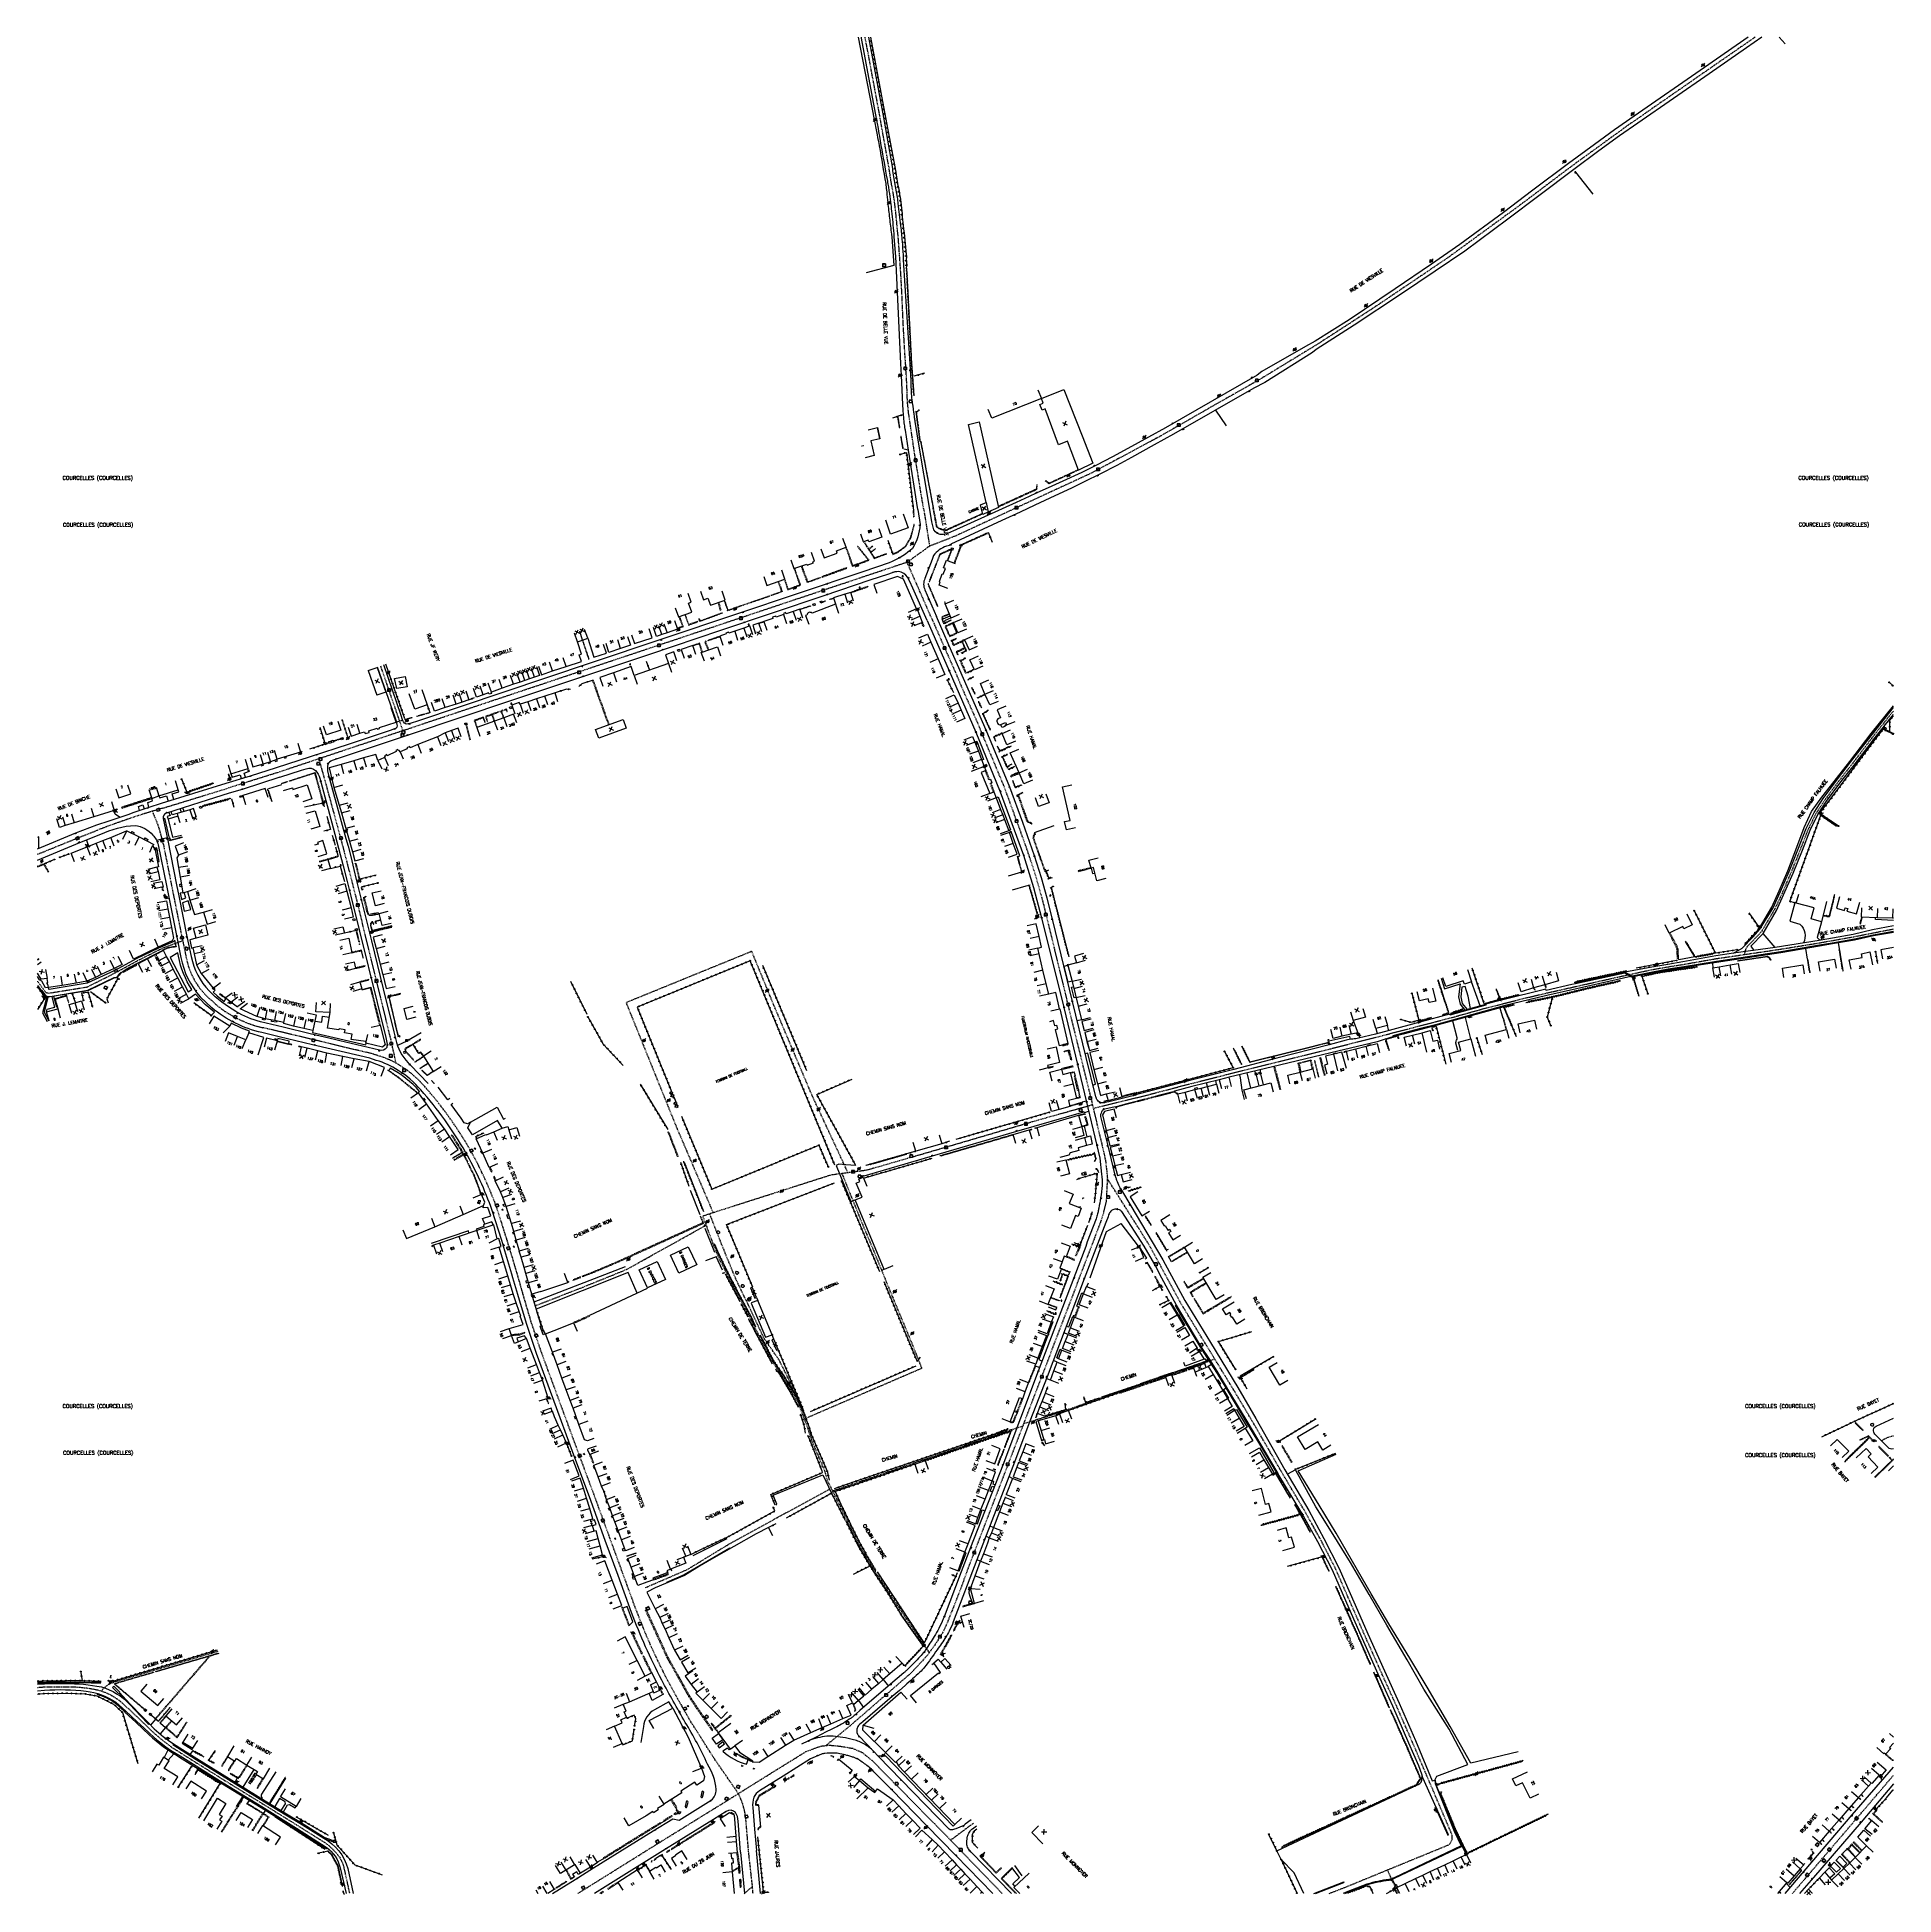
# Model space of a CAD drawing. Header units: millimetres. Extents: x 150000 to 151000, y 127999 to 129000.
import ezdxf
from ezdxf.enums import TextEntityAlignment as Align

# ---------------------------------------------------------------- set-up
doc = ezdxf.new("R2010")
doc.units = ezdxf.units.MM
doc.linetypes.add('DASHED', pattern=[0.75, 0.5, -0.25])
doc.layers.get('0').update_dxf_attribs({"linetype": 'CONTINUOUS'})
for name, color, linetype in [('W0001', 6, 'DASHED'), ('W0008', 7, 'CONTINUOUS'), ('W0017', 7, 'CONTINUOUS'), ('W0100', 7, 'CONTINUOUS'), ('W0112', 1, 'DASHED'), ('W0211', 2, 'CONTINUOUS'), ('W0300', 7, 'CONTINUOUS'), ('W0302', 3, 'CONTINUOUS'), ('W0310', 3, 'CONTINUOUS'), ('W0322', 7, 'CONTINUOUS'), ('W0330', 7, 'CONTINUOUS'), ('W0334', 7, 'CONTINUOUS'), ('W0400', 7, 'CONTINUOUS'), ('W0420', 7, 'CONTINUOUS'), ('W0471', 7, 'CONTINUOUS'), ('W0980', 7, 'CONTINUOUS'), ('W0984', 7, 'CONTINUOUS'), ('W0989', 7, 'CONTINUOUS'), ('W0991', 7, 'CONTINUOUS'), ('W1102', 7, 'CONTINUOUS')]:
    doc.layers.add(name, color=color, linetype=linetype)
doc.styles.get("Standard").update_dxf_attribs({"font": 'romans.shx', "width": 0.85})

# ---------------------------------------------------------------- blocks, each defined once
blk = doc.blocks.new('t322o')
at = {"color": 0, "linetype": 'Continuous'}
for radius in [0.25, 0.15]:
    blk.add_circle((0, 0), radius, dxfattribs=at)
blk = doc.blocks.new('t991o')
at = {"color": 0, "linetype": 'Continuous'}
for p, q in [((-1, 1), (1, -1)), ((-1, -1), (1, 1))]:
    blk.add_line(p, q, dxfattribs=at)
blk = doc.blocks.new('T400')
for p, q in [((-0.15, 0.3), (0.15, 0.3)), ((-0.15, -0.25), (-0.15, 0.3)), ((-0.15, 0.15), (0.15, 0.15)), ((-0.15, 0), (0.15, 0)), ((0.15, 0.3), (0.15, -0.25)), ((-0.15, -0.15), (0.15, -0.15)), ((-0.15, -0.25), (-0.15, -0.3)), ((-0.15, -0.3), (0.15, -0.3)), ((0.15, -0.3), (0.15, -0.25))]:
    blk.add_line(p, q)
blk = doc.blocks.new('T420')
for p, q in [((0.7, 0.7), (-0.8, 0.7)), ((-0.8, 0.7), (-0.8, -0.8)), ((0.7, 0.7), (0.7, -0.8)), ((0.7, -0.8), (-0.8, -0.8))]:
    blk.add_line(p, q)
blk.add_ellipse((0, 0), major_axis=(-0.53, 0.53), ratio=1, start_param=3.926991, end_param=10.210176)
blk = doc.blocks.new('T471')
for p, q in [((-0.333334, 0.333334), (-0.333334, -0.333334)), ((-0.333334, 0.333334), (0.333334, 0.333334)), ((-0.333334, 0), (0, 0)), ((0.500001, 0.500001), (1.000002, 1.000002)), ((-0.500001, -0.500001), (-1.000002, -1.000002)), ((-0.333334, -0.333334), (0.333334, -0.333334))]:
    blk.add_line(p, q)
blk.add_ellipse((0, 0), major_axis=(0.471405, 0.471405), ratio=1, start_param=5.4977871438, end_param=11.780972451)
blk = doc.blocks.new('t112o')
at = {"color": 0, "linetype": 'Continuous'}
for p, q in [((-0.5, 0.5), (0.5, 0.5)), ((-0.5, -0.5), (-0.5, 0.5)), ((0.5, 0.5), (0.5, -0.5)), ((0.5, -0.5), (-0.5, -0.5))]:
    blk.add_line(p, q, dxfattribs=at)
blk = doc.blocks.new('t310o')
at = {"color": 0, "linetype": 'Continuous'}
for centre, start, end in [((-0.5, 0.4), 216.8699, 323.1304), ((0.5, -0.4), 36.8699, 143.1303)]:
    blk.add_arc(centre, 0.625, start, end, dxfattribs=at)
blk = doc.blocks.new('t330o')
at = {"color": 0, "linetype": 'Continuous'}
for p, q in [((0.25, -0.25), (-0.25, 0.25)), ((-0.25, -0.25), (0.25, 0.25)), ((-0.25, 0.25), (-0.25, -0.25)), ((0.25, 0.25), (-0.25, 0.25)), ((0.25, -0.25), (0.25, 0.25)), ((-0.25, -0.25), (0.25, -0.25)), ((-0.25, -0.25), (-0.25, -0.25))]:
    blk.add_line(p, q, dxfattribs=at)
blk = doc.blocks.new('T300')
for p, q in [((-0.8, 0.5), (-0.9, 0.3)), ((-0.9, 0.3), (-0.9, 0.2)), ((-0.9, 0.2), (-0.7, 0.1)), ((-0.7, 0.6), (-0.8, 0.5)), ((-0.8, -0.1), (-0.7, 0.1)), ((-0.6, 0.7), (-0.7, 0.6)), ((-0.7, 0.1), (-0.7, 0.1)), ((-0.5, 0.7), (-0.6, 0.7)), ((-0.3, 0.6), (-0.5, 0.7)), ((-0.3, 0.6), (-0.2, 0.7)), ((-0.2, 0.6), (-0.3, 0.6)), ((-0.2, 0.7), (-0.1, 0.8)), ((-0.1, 0.8), (0.1, 0.8)), ((0.1, 0.8), (0.2, 0.7)), ((0.2, 0.7), (0.3, 0.6)), ((0.3, 0.6), (0.4, 0.5)), ((0.5, 0.5), (0.3, 0.5)), ((0.4, 0.5), (0.4, 0.5)), ((0.6, 0.4), (0.5, 0.5)), ((0.6, 0.4), (0.7, 0.3)), ((0.7, 0.3), (0.7, 0.2)), ((0.7, 0.2), (0.7, 0.1)), ((0.7, 0.1), (0.7, -0.2)), ((-0.8, -0.2), (-0.8, -0.1)), ((-0.7, -0.3), (-0.8, -0.2)), ((-0.8, -0.2), (-0.8, -0.2)), ((-0.7, -0.4), (-0.7, -0.3)), ((-0.5, -0.5), (-0.7, -0.4)), ((-0.4, -0.5), (-0.5, -0.5)), ((-0.4, -0.5), (-0.3, -0.5)), ((-0.3, -0.5), (-0.3, -0.4)), ((-0.3, -0.6), (-0.3, -0.5)), ((-0.3, -0.5), (-0.3, -0.5)), ((-0.2, -0.7), (-0.3, -0.6)), ((-0.1, -0.8), (-0.2, -0.7)), ((0.1, -0.8), (-0.1, -0.8)), ((0.2, -0.7), (0.1, -0.8)), ((0.3, -0.5), (0.2, -0.5)), ((0.3, -0.6), (0.2, -0.7)), ((0.2, -0.7), (0.2, -0.7)), ((0.5, -0.4), (0.3, -0.5)), ((0.3, -0.5), (0.3, -0.6)), ((0.3, -0.5), (0.3, -0.5)), ((0.6, -0.3), (0.5, -0.4)), ((0.7, -0.2), (0.6, -0.3)), ((0.6, -0.3), (0.6, -0.3))]:
    blk.add_line(p, q)
blk = doc.blocks.new('t211o')
at = {"color": 0, "linetype": 'Continuous'}
for p, q in [((-0.3, 0.5), (-0.3, 0)), ((0, 1), (0, 0)), ((0.3, 0.5), (0.3, 0))]:
    blk.add_line(p, q, dxfattribs=at)

msp = doc.modelspace()

# ---------------------------------------------------------------- linework, layer by layer
msp.add_line((150177, 128458.8), (150177, 128458))
at = {"layer": 'W0001'}
for points in [[(150925.5, 129000), (150899.5, 128982), (150856.3, 128952), (150826.4, 128930.3), (150799.2, 128909.8), (150760, 128881.2), (150720.3, 128854.4), (150689.6, 128834.5), (150658.6, 128815.6), (150633.9, 128801.6), (150604.6, 128784.8), (150567.8, 128765.1), (150494.5, 128731.2), (150480.7, 128725.8), (150468.6, 128717.1), (150129.7, 128603.9)], [(150477.5, 128746), (150480.7, 128725.8)], [(150481.9, 128686.8), (150468.6, 128717.1)], [(150197, 128626.3), (150195.2, 128631.6), (150185, 128661.2)], [(150193.3, 128447.2), (150190.1, 128461.7), (150171.4, 128537.9), (150169.4, 128545.8), (150167.2, 128554.2), (150164.8, 128563.7), (150161.8, 128574.7), (150154.6, 128601.2), (150154.5, 128601.4), (150151.8, 128611.3)], [(150291.2, 128000), (150294.2, 128001.9), (150312, 128013), (150335.9, 128027.9), (150361.7, 128043.9), (150368.7, 128048.2), (150394.5, 128064.3), (150414.2, 128076.5)]]:
    msp.add_lwpolyline(points, dxfattribs=at)
at = {"layer": 'W0001', "flags": 128}
for points in [[(150477.5, 128746, -0.000697), (150474.3, 128765.4, -0.003006), (150472.3, 128778.1, -0.000079), (150469.6, 128796.4, -0.004782), (150469.5, 128796.7, -0.006544), (150469.2, 128799.5, -0.006372), (150468.9, 128802.5, -0.012861), (150468.6, 128809.1, 0.010122), (150468.2, 128817.5, 0.000927), (150468, 128820.5, -0.00076), (150467.8, 128824.1, -0.006908), (150466.1, 128855.2, 0.008033), (150464.6, 128882, 0.000962), (150464, 128890, 0.00297), (150463.8, 128892.6, 0.001318), (150463.6, 128894.3, 0.000562), (150463.2, 128898.2, 0.003849), (150462.6, 128904.7, 0.003696), (150461.8, 128911.5, 0.01707), (150460.5, 128919.3, -0.016147), (150459.2, 128927.6, -0.003625), (150459, 128928.7, 0.015206), (150459, 128929, 0.000751), (150458.5, 128931.6, -0.000194), (150456.7, 128941.9, -0.00001), (150455.2, 128950, 0.000013), (150454.1, 128956.4, 0.001324), (150449.1, 128983.4, 0.002179), (150446, 128999.8, 0.000057), (150446, 129000, 0.000057)], [(151000, 128637), (150989.4, 128623.7), (150977.9, 128608.6), (150970.8, 128599.6), (150963.1, 128589.1), (150958.3, 128581.8), (150954.1, 128573.3), (150949.9, 128562.6), (150944.9, 128550.1), (150940.1, 128538.9), (150936, 128530.1), (150929, 128518.3), (150925.4, 128514.4), (150921.9, 128510.8, 0.191769), (150919.8, 128505.9, 0.903142)], [(150000, 128491.5, 0.000437), (150000.1, 128491.3), (150004.5, 128485.5, 0.182773), (150006.6, 128485.1), (150027, 128488.4), (150043.4, 128496.7), (150053.9, 128502.5), (150067.7, 128509.4), (150078.3, 128513.3)], [(150696.1, 128000), (150705, 128003.5), (150760.6, 128026.3, 0.319012), (150761.9, 128032.4), (150755.8, 128046.7), (150740.8, 128081.7), (150732, 128101.7), (150724.1, 128119.1), (150715.1, 128139.3), (150708.4, 128154.6), (150699.5, 128174.9), (150691.6, 128190.3), (150683.1, 128205.6), (150670.3, 128227.2), (150663.2, 128239.6), (150654.4, 128254.8), (150644.6, 128271.2), (150629.5, 128295.9), (150616, 128318.1), (150604.3, 128339.8)], [(151000, 128246.4, 0.114671), (150993.7, 128243.8, 1.246534)], [(150097.3, 128130.4), (150063.6, 128120.4), (150041.4, 128113.8, 0.163776), (150034.5, 128109.1, 3.317567)], [(150000, 128111), (150003.8, 128111.3), (150015.1, 128111.4, -0.048756), (150030.4, 128110.1, -0.139214), (150046, 128102.4), (150058.5, 128090.6, 0.043175), (150072.5, 128078.7), (150084.9, 128070.9), (150102.2, 128060.1), (150121.6, 128048.2), (150133.2, 128041), (150154.9, 128027.4, -0.059655), (150161, 128021.9, -0.128569), (150165.2, 128013.6), (150168.2, 128000)]]:
    msp.add_lwpolyline(points, format="xyb", dxfattribs=at)
for points in [[(150481.9, 128686.8), (150484.6, 128680.6), (150494.6, 128657.9), (150499.4, 128646.6), (150506.6, 128630.5), (150509.8, 128622.7), (150514.8, 128610.7), (150520.5, 128597), (150522.9, 128590.5), (150528.3, 128575.8), (150533.2, 128562.2), (150534.5, 128558.3), (150536.1, 128553.5), (150537.7, 128548.6), (150539.5, 128542.3), (150542.2, 128532.5), (150549.6, 128501.9), (150566.8, 128431.7), (150570.5, 128416.3), (150575.5, 128395.1), (150576.5, 128385.7), (150575.9, 128373), (150574.2, 128366), (150572.9, 128361.9), (150566, 128343.7), (150531.5, 128253.4), (150501.7, 128175.9), (150497.7, 128164.8), (150493.9, 128155.1), (150490.2, 128145.8), (150487.9, 128140.7), (150483.9, 128134.4), (150479.7, 128128.5), (150471, 128119), (150439, 128091.3), (150424.8, 128079.6)], [(150129.7, 128603.9), (150102.6, 128595.4), (150102.6, 128595.4)], [(150592.2, 128428.6), (150621.5, 128436.3), (150641.8, 128441.4), (150696.5, 128455), (150721.4, 128461.3), (150761.4, 128471.7), (150780.9, 128477.1), (150801.4, 128482.3), (150813.3, 128485.1), (150855.6, 128494.6), (150870, 128497.7), (150878.6, 128499.2), (150886.8, 128500.5), (150904.5, 128503.6), (150914, 128505), (150939.1, 128508.7), (150960.1, 128512.1), (150978.6, 128515.4), (151000, 128519.6)], [(150436.8, 128388.2), (150417.5, 128429.7), (150396.7, 128478.8), (150384.9, 128507.5), (150317.2, 128479.9), (150343.8, 128414.1), (150359.6, 128377.2), (150364.1, 128366.7)], [(150568.5, 128424.8), (150539, 128416.5), (150486.3, 128401), (150446.9, 128389.6), (150427.5, 128387), (150358.5, 128364.9), (150364, 128350), (150367.4, 128341.7), (150374.6, 128327.8), (150379.2, 128319), (150381.5, 128314.9), (150384, 128309.8), (150389.5, 128299.1), (150396, 128286.7), (150398.3, 128283.1), (150400.3, 128280.7), (150401.7, 128278.2), (150406.2, 128270.8), (150408.8, 128266.4), (150410.7, 128262.1), (150414.2, 128252.9), (150416.3, 128246.8), (150417.1, 128244.3), (150424.2, 128227.5), (150425.6, 128222.3), (150429, 128215.9), (150442.6, 128188), (150450.4, 128174.7), (150455.6, 128167), (150466, 128151.3), (150480.5, 128129.7)], [(150592.2, 128428.6), (150568.9, 128422.9)], [(150433.5, 128387.8), (150439.4, 128373.2), (150444.4, 128360.9), (150451, 128345.2), (150458.4, 128327), (150470.8, 128297.2), (150476.5, 128282.9), (150414.4, 128256.1), (150412.8, 128259.8), (150409.7, 128267.1), (150399.7, 128287.3), (150391.5, 128299.1), (150382.9, 128317.4), (150376.7, 128330.2), (150371.5, 128342.7), (150362.2, 128366.1)], [(150604.3, 128339.8), (150598.7, 128349.9), (150587.8, 128367.2), (150576.5, 128385.1)], [(150268.2, 128316.6), (150293.6, 128326.5), (150317.3, 128336.1), (150360.3, 128360)], [(150628.9, 128285.9), (150606, 128278.1), (150584.3, 128270.7), (150554.3, 128260.3), (150548.6, 128258.3), (150531.3, 128253)], [(150628.9, 128285.9), (150634.3, 128288)], [(150428.5, 128216.9), (150455.7, 128226.2), (150477.8, 128233.8), (150499.6, 128241.3), (150523.7, 128249.6), (150530.9, 128251.8)], [(150327.7, 128164.8), (150350.3, 128174.6), (150372.6, 128188.2), (150399, 128202.7), (150427.7, 128218.3)], [(150414.2, 128076.5), (150417.7, 128077.8), (150422.1, 128079.4), (150427, 128079.9), (150432.9, 128079.3), (150439.3, 128078.2), (150444.4, 128076), (150450.1, 128071.3), (150491.1, 128029.7), (150519.8, 128000)], [(150504.4, 128037.9), (150492.1, 128028.7)], [(150385.6, 128000), (150385.3, 128003.8), (150383.2, 128022.7)], [(150380.9, 128000), (150385.3, 128003.8)], [(150733.2, 128000), (150731.9, 128003), (150727.4, 128012.7)]]:
    msp.add_lwpolyline(points, dxfattribs=at)
at = {"layer": 'W0001'}
for points in [[(150000, 128559.8), (150021.9, 128568.7), (150033.1, 128573.1, -0.019249), (150067.6, 128584.7), (150102.6, 128595.4)], [(150061.9, 128583, -0.061601), (150067.8, 128565.4), (150072.3, 128542.9), (150073.5, 128536.9), (150077.9, 128515), (150080.2, 128504.1, 0.143038), (150090.1, 128484.6, 0.143038)], [(150383.2, 128022.7), (150381.8, 128039.4, 0.097438), (150377.7, 128053.8), (150364.5, 128073), (150351.4, 128093.6, 0.001033), (150351.4, 128093.6, -0.010847), (150338.8, 128116.2, -0.030824), (150322.8, 128152.2), (150315.5, 128172.3), (150308.6, 128191.1), (150300, 128214.6), (150291.7, 128237), (150280.3, 128267.9), (150271.5, 128291.8), (150266.1, 128307.8), (150261.5, 128323.4, 0.008558), (150252.9, 128352.5), (150247.7, 128368.9, 0.040672), (150233.1, 128400.8, 0.049449), (150208.7, 128434.7, 0.075232), (150195.9, 128445.7, 0.072452), (150183.4, 128451.4), (150179.8, 128452.5), (150166.6, 128455.6), (150148.8, 128459.9), (150130.8, 128464.2), (150121.5, 128466.4, -0.118474), (150095.9, 128479.1), (150090.1, 128484.6)], [(150945.6, 128000), (150954.7, 128010.6), (150980.3, 128040.5), (151000, 128063.6, -0.014129)]]:
    msp.add_lwpolyline(points, format="xyb", dxfattribs=at)
at = {"layer": 'W0008'}
for p, q in [((150192.7, 128633.5), (150183.3, 128660.6)), ((150196, 128634.5), (150186.6, 128661.8)), ((150373.1, 128186.1), (150348.4, 128171.7)), ((150348.4, 128171.7), (150339, 128167.5)), ((150339, 128167.5), (150339, 128167.2))]:
    msp.add_line(p, q, dxfattribs=at)
at = {"layer": 'W0008', "flags": 128}
for points in [[(150474.4, 128745.5), (150469.3, 128777.6), (150467.8, 128788.3), (150467.6, 128788.9, -0.015093), (150467.1, 128792.2, -0.012231), (150466.7, 128796.3, -0.000227), (150466.4, 128800.4, -0.001355), (150466.3, 128801.1, -0.005989), (150466.3, 128801.1, 0.00022), (150466.3, 128802.1), (150465.5, 128817.8), (150465.3, 128824.2), (150462.5, 128881.9), (150461.7, 128892.4, -0.012255), (150461.6, 128893.3, 0.013823), (150461.6, 128894.2, 0.003057), (150460.4, 128906.3, 0.007622), (150459.9, 128911.1, 0.003222), (150459, 128917.3, 0.00733), (150458.6, 128920, 0.001167), (150458, 128923.3, -0.000206), (150454.7, 128941.6, -0.00253), (150453, 128951.9, 0.008661), (150452.4, 128954.9), (150452.2, 128956.1), (150444.1, 128999.4), (150444, 129000)], [(150480.6, 128746.6), (150474.8, 128781.9), (150474, 128786.3), (150472.9, 128793, -0.005314), (150472.9, 128793.3, -0.000789), (150472.6, 128795.5, -0.000217), (150472.3, 128797.8, -0.000073), (150471.3, 128804.7, -0.01816), (150471, 128808.8, -0.013828), (150470.8, 128814.1), (150470.8, 128815.1), (150470.4, 128820.7), (150470.2, 128824), (150466.7, 128880.1), (150466.6, 128881.8), (150466.6, 128882.7, 0.009685), (150466.1, 128889.9, 0.008163), (150465.3, 128898.4, 0.000313), (150463.8, 128910.4, 0.00272), (150463.7, 128911.8, 0.016418), (150462.4, 128919.6, -0.01538), (150461, 128927.9, -0.033588), (150461, 128928.7, 0.045026), (150460.9, 128929.3), (150456, 128956.7), (150447.9, 129000)], [(150479.4, 128685.7), (150491.2, 128658.6), (150505.6, 128625.6), (150518.8, 128593.5), (150531.3, 128559.3), (150536.8, 128542), (150541, 128525.6), (150553, 128477.3), (150560.4, 128446.6), (150565.1, 128427), (150570.7, 128403.7), (150572.4, 128396.1), (150573.4, 128387.5, -0.039157), (150573.7, 128381.4, -0.035102), (150572.9, 128374.7, -0.001699), (150571.9, 128369.2, -0.00455), (150571.5, 128367.2, -0.015796), (150571.2, 128366.1, -0.006858), (150570.5, 128363.5), (150565.7, 128351), (150564.9, 128348.5), (150558.4, 128331.7), (150539.2, 128281.4), (150520.1, 128230.8), (150502.8, 128186.3), (150497.8, 128173.2), (150488.5, 128149.1), (150488, 128147.9, -0.021745), (150485.7, 128142.7, -0.024511), (150483.2, 128138.4, -0.003899), (150478.6, 128131.3, -0.025937), (150477.9, 128130.3, -0.017478), (150475.6, 128127.6, -0.006401), (150468.9, 128120.7, -0.007844), (150467.7, 128119.6, -0.011846), (150466.9, 128118.8), (150459.7, 128112.7), (150443.1, 128098.5), (150441.1, 128096.7, -0.00845), (150439.1, 128095, -0.02396), (150438.4, 128094.5, -0.004155), (150434.6, 128092, -0.012897), (150433.3, 128091.2, -0.016036), (150429.8, 128089.4, 0.00516), (150418.9, 128083.9), (150411.7, 128080.5)], [(150591.7, 128430.1), (150577.3, 128426.5), (150575.4, 128426.1, -0.064825), (150573.5, 128425.9, -0.129862), (150572.6, 128426.2, -0.047248), (150571.6, 128426.9, -0.056171), (150570.8, 128427.8, -0.057835), (150570.6, 128428.3, -0.033852), (150570.3, 128429.2), (150565.1, 128450.3), (150557.7, 128480.6), (150546.9, 128524.9), (150544.1, 128536.2), (150541.1, 128547.2), (150537.3, 128558.9), (150531, 128576.9), (150523.9, 128595.9), (150511.2, 128626.7), (150491.3, 128672.1), (150484.5, 128687.9)], [(150580.8, 128423.8), (150575.1, 128422.6, 0.134188), (150574.3, 128422.2, 0.075077), (150573.4, 128421.1, 0.086607), (150572.9, 128419.7, 0.104082), (150572.9, 128418.5), (150573.6, 128415.6), (150576.7, 128402.8), (150580.4, 128387.7, 0.01338), (150580.9, 128386, 0.01338), (150581.5, 128384.3, 0.019396), (150582.8, 128381, 0.038459), (150583.7, 128379.5), (150584.1, 128378.9), (150589.1, 128370.5), (150606.4, 128341.4)], [(150602, 128338.8), (150596.4, 128348.8), (150584.3, 128367.3, 0.083586), (150583, 128368.3, 0.098409), (150581.8, 128368.6, 0.056409), (150580.6, 128368.6, 0.05283), (150579.4, 128368.3, 0.135844), (150578.3, 128367.5, 0.080793), (150577.2, 128365.6), (150576.9, 128364.6), (150575.6, 128361.4), (150564.1, 128331.1), (150544, 128278.3), (150534.8, 128254.4), (150534.8, 128254.4), (150526.4, 128232.4), (150510.3, 128190.5), (150506.2, 128179.7), (150493.5, 128146.4, -0.020033), (150491.3, 128141.4, -0.030365), (150489.5, 128138.2, -0.012692), (150484.8, 128131.3, -0.009191), (150478, 128121.9, -0.038748), (150475.5, 128119.2, -0.013233), (150467.5, 128112), (150464.5, 128109.4), (150460.6, 128106.1), (150444.7, 128092.5), (150443.9, 128091.8), (150443.1, 128091.2, 0.119661), (150441.8, 128089.5, 0.11984), (150441.5, 128087.5, 0.086762), (150441.8, 128085.9, 0.091321), (150442.7, 128084.7), (150450.5, 128076.7, 0.07091), (150445.6, 128080.4, 0.068629), (150439.8, 128082.8, 0.017889), (150433.9, 128084.1, 0.021472), (150428.8, 128084.7, 0.052499), (150425.3, 128084.7, 0.059619), (150415.5, 128082.3)], [(150514.8, 128000), (150494.9, 128020.4), (150479, 128036.7), (150460.3, 128055.8), (150451.4, 128064.9, 0.00602), (150448.8, 128067.5, 0.02904), (150448.2, 128068, 0.011924), (150443.1, 128071.7, 0.042104), (150441.6, 128072.5, 0.015535), (150440.1, 128073.2, 0.013278), (150438.3, 128073.8, 0.021385), (150436.2, 128074.4, 0.011983), (150432.4, 128075.3, 0.041251), (150429.3, 128075.6, 0.0249), (150424.3, 128075.5, 0.067094), (150422.4, 128075), (150416.6, 128072.5)], [(150503.2, 128039.6), (150499.9, 128037.3), (150499.1, 128036.7), (150494.8, 128034.8, -0.099853), (150492.4, 128034.3, -0.207255), (150491.2, 128034.7), (150465.4, 128061.3), (150453.2, 128073.8), (150450.5, 128076.7)], [(150524.8, 128000), (150503.2, 128022.3), (150502.4, 128023.1, -0.106359), (150501.2, 128025, -0.09913), (150500.8, 128027.5, -0.041379), (150501.2, 128030.9, -0.086428), (150501.9, 128032.5, -0.014988), (150502.6, 128033.6, -0.026831), (150503, 128034.1, -0.032945), (150503.3, 128034.4, -0.026027), (150503.8, 128034.8), (150506, 128036.4)]]:
    msp.add_lwpolyline(points, format="xyb", dxfattribs=at)
at = {"layer": 'W0008'}
for points in [[(150929.2, 129000), (150920.9, 128994.2), (150900.7, 128980.2), (150862.3, 128953.7), (150852.5, 128946.8), (150841.4, 128938.7), (150827.8, 128928.7), (150809, 128914.5), (150792.3, 128901.9), (150769.1, 128884.8), (150753.2, 128873.9), (150734.5, 128861.3), (150709.5, 128844.8), (150689.1, 128831.8), (150687, 128830.2), (150661.4, 128814), (150655.5, 128811), (150612.1, 128786.2), (150601.8, 128780.3), (150589.6, 128773.6), (150581.6, 128769.3), (150572.4, 128764.5), (150564.3, 128760.6), (150557.2, 128757.1), (150548.2, 128752.9), (150537.4, 128747.9), (150529.5, 128744.2), (150519.7, 128739.6), (150492.2, 128726.8), (150492.3, 128726.4), (150489.8, 128725.8, 0.167369), (150482.9, 128720.7), (150482.1, 128718.7), (150478.2, 128708.4, 0.220245), (150478.2, 128702.2), (150484.5, 128687.9)], [(150921.8, 129000), (150898.3, 128983.7), (150860.4, 128957.4), (150849.8, 128950), (150838.9, 128942.2), (150825, 128931.9), (150805.7, 128917.5), (150789.9, 128905.5), (150766.4, 128888.3), (150751.1, 128877.7), (150731.6, 128864.4), (150706.8, 128847.8), (150688.5, 128836.2), (150683.2, 128833.3), (150659.7, 128819.8), (150657.3, 128818), (150607.9, 128789.6), (150598.7, 128784.5), (150587.6, 128778.4), (150579.2, 128773.9), (150570.6, 128769.4), (150562.7, 128765.5), (150552.6, 128760.8), (150546.6, 128758.1), (150538.1, 128754.3), (150534.3, 128752.6), (150527.3, 128749.3), (150493.2, 128733.9, -0.135231), (150486.4, 128732, -0.295593), (150482.6, 128736), (150481.9, 128738.9), (150480.6, 128746.6)], [(150474.4, 128745.5), (150475.6, 128737.4, -0.123416), (150471.5, 128724.6, -0.085381), (150460.5, 128717.6), (150458.9, 128716.9), (150444.7, 128712), (150376.2, 128689), (150297.9, 128662.7), (150204.8, 128631.6), (150201.4, 128630.4), (150199.8, 128630, -0.343342), (150197.3, 128631.1), (150196.7, 128632.3), (150196, 128634.5)], [(150479.4, 128685.7), (150471.7, 128703.1), (150470.1, 128706.8), (150468.9, 128709.1, 0.217083), (150464, 128712.1, 0.093008), (150460.1, 128711.3), (150458.5, 128710.8), (150448.6, 128707.4), (150423.7, 128699), (150368.1, 128680.3), (150329.8, 128667.5), (150300.1, 128657.6), (150255, 128642.5), (150200.8, 128624.4), (150160.5, 128610.9), (150158.9, 128610.3, 0.294049), (150156.5, 128608, 0.025231), (150156.4, 128607.5, 0.009597), (150156.3, 128606.3, 0.027375), (150156.3, 128605.7, 0.017021), (150156.4, 128604.8), (150156.9, 128602.5), (150163.6, 128577.5), (150166.2, 128568.3), (150167.4, 128564.1), (150168.8, 128558.6), (150170.5, 128551.7), (150171.8, 128546.3), (150180, 128513.2), (150186.3, 128487.4), (150192.1, 128464.1), (150193.5, 128458.4, 0.145222), (150201.1, 128446.3), (150210.5, 128436.4)], [(150128.9, 128606.6), (150147.2, 128612.5), (150168.2, 128619.4), (150183.2, 128624.3), (150190.2, 128626.7), (150192.6, 128627.5, 0.455855), (150193.9, 128629.8), (150193.5, 128631.3), (150192.7, 128633.5)], [(150130.6, 128601.3), (150142.3, 128605.1), (150144.9, 128605.9, -0.317428), (150149.8, 128604.9, -0.178285), (150152.1, 128600.8), (150159.4, 128574.1), (150162.3, 128563.1), (150164.7, 128553.6), (150166.9, 128545.2), (150168.9, 128537.3), (150187.7, 128461.1), (150188.4, 128457.6, -0.144516), (150188.2, 128455.8, -0.144516)], [(150000, 128562.8), (150020.8, 128571.3), (150032.1, 128575.7, 0.001943), (150066.8, 128587.4), (150101.8, 128598.1)], [(150103.4, 128592.8), (150087.5, 128587.7), (150069.5, 128582, 0.336045), (150067.8, 128579.1), (150070.2, 128567.2), (150075, 128543.4), (150076.2, 128537.4), (150080.6, 128515.6), (150082.9, 128504.7, 0.143155), (150092.5, 128486.2)], [(150000, 128556.7), (150022.8, 128566.1), (150034.1, 128570.6, -0.096922), (150052.6, 128575.4, -0.181471), (150062.2, 128570.2, -0.114167), (150065.1, 128564.9), (150069.5, 128543), (150071.3, 128534), (150075.1, 128515.1), (150077.3, 128504.2, 0.132608), (150087.7, 128483.1)], [(150000, 128489.2), (150002, 128486.5), (150002.2, 128486.6), (150004.1, 128484.3, 0.325383), (150006.9, 128483.2), (150027.1, 128486.6), (150041.4, 128493.4, -0.151409), (150042.8, 128493.4, -0.066588), (150045.1, 128496.3), (150045.3, 128496.1, -0.066171), (150049.5, 128498.8), (150054.6, 128501.5), (150065.9, 128507.2), (150068.2, 128508.4), (150068.1, 128508.6, -0.10745), (150074.8, 128510.2), (150074, 128513.5, -0.16608), (150073.1, 128512.7), (150065.3, 128509.3), (150053.3, 128503.5), (150041.8, 128497.2), (150026.9, 128490.3), (150006.4, 128486.9), (150006.1, 128487.2), (150006, 128488), (150004.4, 128487.9), (150002.4, 128491.4), (150001.2, 128492.1), (150000, 128493.9, -0.052506)], [(150855.4, 128495.8), (150828.7, 128490), (150826.7, 128489.7), (150813, 128486.5), (150812.8, 128487.2), (150788.8, 128481.2), (150780.4, 128479), (150780.5, 128478.5), (150761, 128473.2), (150760.9, 128473.6), (150744.9, 128469.3), (150728.4, 128464.8), (150720.9, 128462.9), (150711.9, 128460.7, -0.044305), (150708.7, 128460.3, 0.05882), (150705.1, 128459.6), (150696.1, 128457.2), (150667.9, 128449.9), (150644.6, 128443.9), (150621, 128437.9), (150591, 128430.1)], [(150188.2, 128455.8, -0.35784), (150184.3, 128454.3, -0.001134), (150160, 128460.1), (150147, 128463.1), (150132.4, 128466.7), (150120.2, 128469.6, -0.065736), (150106.9, 128475.1, -0.059723), (150092.5, 128486.2)], [(150277.5, 128000), (150289.8, 128007.6), (150299.7, 128013.8), (150331.8, 128033.7), (150342.4, 128040.3), (150345.8, 128039.5), (150363.1, 128050.3, 0.237961), (150365.7, 128056, 0.123338), (150361.1, 128069.6, 0.029373), (150349.1, 128092.2, -0.01086), (150336.4, 128115, -0.030838), (150320.2, 128151.3), (150312.9, 128171.3), (150306, 128190.2), (150297.4, 128213.6), (150289.1, 128236.1), (150277.8, 128267), (150268.9, 128290.9), (150263.5, 128307), (150258.8, 128322.6, 0.008565), (150250.2, 128351.7), (150245.1, 128368, 0.04058), (150230.7, 128399.4, 0.049442), (150206.6, 128432.9, 0.075431), (150194.4, 128443.4, 0.07262), (150182.6, 128448.8), (150179.1, 128449.9), (150166, 128453), (150148.2, 128457.2), (150130.2, 128461.5), (150120.9, 128463.8, -0.119046), (150094, 128477.1), (150087.7, 128483.1)], [(150606.4, 128341.4), (150618.3, 128319.4), (150632, 128296.8), (150646.8, 128272.5), (150656.5, 128255.9), (150665.2, 128240.7), (150672.2, 128228.2), (150685, 128206.3), (150693.2, 128191.2), (150701.2, 128175.5), (150710.1, 128155.5), (150716.9, 128139.8), (150725.8, 128120), (150733.7, 128102.5), (150742.6, 128082.5), (150751.6, 128060.7), (150753, 128061.1), (150753.1, 128059.3), (150753.5, 128058.4), (150763.4, 128033.6), (150767.2, 128025.6), (150731.1, 128008.5, -0.075271), (150728.2, 128007.5, 0.048519), (150716.4, 128005), (150706.1, 128001), (150703.5, 128000, 0.450541)], [(151000, 128239.5, -0.287832), (150997.2, 128240.2), (150990.1, 128247.5, -0.523078), (150990.7, 128251.8), (151000, 128256, -0.001948), (151000, 128256)], [(150000, 128112.8, -0.027011), (150015.2, 128113.1, -0.052463), (150034.5, 128111.3, -0.138041), (150049.6, 128101.9), (150056, 128095.3), (150059.5, 128091.6), (150059.8, 128092), (150063, 128088.7, 0.049839), (150073.4, 128080.7), (150073, 128080.2), (150085.6, 128072.1), (150102.9, 128061.4), (150122.4, 128049.4), (150133.9, 128042.3), (150141.4, 128037.9), (150154.3, 128029.8, -0.197973), (150167.3, 128013.5), (150170.2, 128000)], [(150000, 128109.2), (150003.9, 128109.5, -0.046988), (150026.2, 128109, -0.122699), (150042.3, 128103), (150047.6, 128098.2), (150053.6, 128092.6), (150057.3, 128089.2), (150060.6, 128086.1, 0.057047), (150077, 128074.1), (150084.1, 128069.6), (150100.1, 128059.6), (150121, 128046.9), (150132.4, 128039.7), (150139.6, 128035.2), (150155.6, 128025, -0.171873), (150163.2, 128013.8), (150166.4, 128000)], [(150416.6, 128072.5), (150401.8, 128063.2), (150389.1, 128055.3, 0.146536), (150386, 128051.8, 0.12245), (150385.5, 128046.3), (150386.4, 128034.7), (150387.4, 128023.1)], [(150941.7, 128000), (150951.9, 128012), (150977.9, 128042.4), (151000, 128068.1, -0.015915)], [(151000, 128059), (150982.6, 128038.5), (150957, 128008.7), (150949.5, 128000, 0.03805)], [(150378.9, 128022.3), (150377.5, 128039, 0.186026), (150376.1, 128043.6, 0.369883), (150371.2, 128044.2), (150364.3, 128039.8), (150338.5, 128023.8), (150314.6, 128008.9), (150300.2, 128000)]]:
    msp.add_lwpolyline(points, format="xyb", dxfattribs=at)
at = {"layer": 'W0008', "flags": 128}
for points in [[(150467.8, 128787.7), (150467.8, 128788.3)], [(150488.7, 128684.7), (150488.3, 128684.5), (150487.5, 128686.6), (150487.8, 128686.7)], [(150488.1, 128686.6), (150491.8, 128688.3)], [(150492.3, 128687.2), (150488.7, 128685.5)], [(150493.6, 128684.7), (150493, 128684.4), (150495.4, 128678.9)], [(150521.2, 128628.7), (150519.9, 128628.1), (150519, 128629.7)], [(150505.2, 128620.3), (150506.1, 128620.7), (150509.8, 128610.9), (150508.9, 128610.5)], [(150505.7, 128618.8), (150506.4, 128619.1), (150505.9, 128620.2), (150505.3, 128620)], [(150101.8, 128598.1), (150114.8, 128602), (150128.9, 128606.6)], [(150104.3, 128603.2), (150105, 128601.3), (150109.2, 128602.6), (150109.8, 128600.6), (150112.1, 128601.3), (150111.4, 128603.6), (150113.8, 128604.4)], [(150120.4, 128608.2), (150120.6, 128607.5), (150121.8, 128607.9), (150121.6, 128608.5)], [(150124.4, 128609.4), (150124.6, 128608.8), (150125.8, 128609.2), (150125.6, 128609.8)], [(150127.9, 128610.5), (150128.1, 128609.8), (150129.3, 128610.2), (150129.1, 128610.8)], [(150133.2, 128612.2), (150133.4, 128611.6), (150134.3, 128611.9), (150134.1, 128612.5)], [(150130.6, 128601.3), (150110.4, 128594.8), (150103.4, 128592.8)], [(150512.9, 128600.1), (150513.5, 128600.3), (150514.2, 128598.3), (150513.7, 128598.1)], [(150516.6, 128590.3), (150517.6, 128590.7), (150524.3, 128572.9), (150523.4, 128572.5)], [(150547.7, 128575.1), (150537.1, 128571.4)], [(150528.3, 128558.7), (150529.3, 128559), (150524.7, 128572), (150523.7, 128571.6)], [(150523.3, 128548.2), (150530.5, 128550.3)], [(150567.7, 128552.4), (150568.5, 128549.4), (150569.7, 128549.7)], [(150525.4, 128540.7), (150532.7, 128542.8), (150535, 128543.4)], [(150557.5, 128491.4), (150555.4, 128490.9), (150553.3, 128499.6), (150555.2, 128500)], [(150559.6, 128482.6), (150558.6, 128482.4), (150557.2, 128488.2), (150558.2, 128488.4)], [(150550.9, 128476.5), (150555.2, 128457.8)], [(150550.7, 128456.7), (150548.6, 128465.4), (150549.8, 128465.7), (150549.2, 128467.6), (150548.2, 128467.4), (150547.5, 128470.2), (150545.3, 128469.5)], [(150562.6, 128470.7), (150560.2, 128470.1)], [(150568.7, 128435.5), (150570.1, 128436), (150566, 128452.7), (150564.6, 128452.4)], [(150558.7, 128442.3), (150559.1, 128440.4)], [(150561, 128432.4), (150561.4, 128430.4)], [(150565.1, 128426.9), (150562.9, 128426.2), (150562.9, 128425.9), (150562.5, 128425.8)], [(150444.2, 128386.3), (150482.3, 128397.3), (150527.7, 128410.6), (150563.9, 128421.1), (150564.3, 128420.8), (150566.4, 128421.4)], [(150564, 128413.4), (150565.5, 128407.6)], [(150564.2, 128407.2), (150567.4, 128408.1), (150568.3, 128403.7), (150565.3, 128402.9)], [(150576.1, 128409.9), (150575.6, 128409.7), (150575.3, 128410.9), (150575.8, 128411.1)], [(150577.2, 128405.7), (150576.6, 128405.5), (150576.3, 128406.7), (150576.9, 128406.9)], [(150467.9, 128398.2), (150467.3, 128397.9), (150450.5, 128393), (150446.4, 128392.2)], [(150579.2, 128397.6), (150578.7, 128397.5), (150578.4, 128398.5), (150578.9, 128398.7)], [(150441, 128392.1), (150435.6, 128392.5), (150431.9, 128392.8), (150430.3, 128392.2), (150438.2, 128372.8), (150440.6, 128373.6)], [(150580.8, 128390.8), (150580.3, 128390.7), (150580, 128391.9), (150580.5, 128392)], [(150596.8, 128341.8), (150597.8, 128342.3), (150593.9, 128348.4)], [(150267.6, 128318.7), (150316.8, 128337.7)], [(150323.2, 128323.4), (150318.3, 128334.6), (150268.8, 128314.8)], [(150556.1, 128334.4), (150555.5, 128333.3)], [(150561, 128316.1), (150560, 128316.4), (150562.8, 128323.5), (150563.7, 128323.1)], [(150546.5, 128308.2), (150547.2, 128308), (150539.5, 128287.6), (150541.3, 128286.8)], [(150554.4, 128305.7), (150555.7, 128305.2), (150557.9, 128310.8), (150558.8, 128310.4)], [(150555.3, 128301.1), (150553, 128302)], [(150474.1, 128286.6), (150475.9, 128289)], [(150539.9, 128283.3), (150537.6, 128284)], [(150549.5, 128286.3), (150547.4, 128287.2)], [(150550.2, 128288.1), (150549.3, 128288.5), (150551.1, 128293.2), (150552, 128292.7)], [(150545.8, 128276.5), (150543.6, 128277.4)], [(150539.2, 128254.6), (150538, 128254.3), (150541.1, 128244.1), (150542.3, 128244.4)], [(150397.8, 128209.2), (150398.5, 128209.8), (150396.5, 128214.6), (150423.2, 128225.5), (150427.8, 128215.6)], [(150525.4, 128223.6), (150523.4, 128224.6)], [(150514.4, 128216.3), (150513.4, 128216.7), (150514.4, 128219.4), (150515.5, 128219)], [(150515.9, 128220.1), (150514.9, 128220.5), (150515.4, 128221.9), (150514.4, 128222.2)], [(150505.7, 128199.5), (150506.6, 128199.2), (150509.1, 128206.6), (150510.5, 128206.1)], [(150517.5, 128209.2), (150518.5, 128208.9), (150517.4, 128206.1), (150516.4, 128206.4)], [(150515.1, 128197.2), (150513.2, 128197.9)], [(150512.9, 128191.6), (150511.1, 128192.4)], [(150508.2, 128179), (150506.2, 128179.7)], [(150339.8, 128172.1), (150339.6, 128172.9)], [(150455.7, 128115.2), (150458.5, 128111.6)], [(150442.4, 128103.9), (150445.2, 128100.2)], [(150494.4, 128037.2), (150493.5, 128036.3), (150457.1, 128073.9), (150453.2, 128073.9)], [(150431.9, 128072.4), (150439, 128066.4), (150437.7, 128064.9)], [(150442.9, 128060.9), (150443.6, 128061.8), (150451.7, 128055)], [(150378.9, 128022.3), (150381, 128000)], [(150389.6, 128000), (150387.4, 128023.1)], [(150526.8, 128003.8), (150525.5, 128005.2), (150529.2, 128008.7), (150525.1, 128014)], [(150526.5, 128015.1), (150530.4, 128009.6)]]:
    msp.add_lwpolyline(points, dxfattribs=at)
at = {"layer": 'W0008'}
for points in [[(150913.8, 128506.5), (150918.6, 128509.3), (150924.5, 128515.3), (150928, 128519.4), (150935, 128530.6), (150939.2, 128539.8), (150943.9, 128550.5), (150948.9, 128563.1), (150953, 128573.7), (150957.4, 128582.3), (150962.2, 128589.9), (150969.9, 128600.3), (150977, 128609.4), (150988.7, 128624.5), (151000, 128638.9)], [(150929.9, 128517.2), (150937.1, 128529.5), (150940.9, 128537.9), (150946, 128549.6), (150951, 128562.1), (150955.2, 128572.8), (150959.3, 128581.2), (150964, 128588.4), (150971.7, 128598.8), (150978.8, 128607.8), (150990.2, 128622.8), (151000, 128635.1)], [(151000, 128521.2), (150988.7, 128519.1), (150978.3, 128516.6), (150967.2, 128514.6), (150960, 128513.4), (150936.4, 128509.6), (150913.8, 128506.5), (150904.4, 128505.1), (150886.6, 128501.8), (150878.5, 128500.5), (150869.9, 128499), (150855.4, 128496.3)], [(151000, 128518.2), (150989.2, 128516.3), (150979, 128514.1), (150967.1, 128512), (150960.3, 128510.8), (150939.3, 128507.3), (150914.2, 128503.5), (150904.7, 128502.1), (150887.1, 128499.2), (150878.7, 128497.9), (150870.2, 128496.4), (150859.2, 128494.2)], [(150858.5, 128493.9), (150829.3, 128487.3), (150813.3, 128483.7), (150790.1, 128478.1), (150761.8, 128470.3), (150753.3, 128468), (150745.3, 128466), (150735.7, 128463.5), (150730.3, 128462), (150730.4, 128461.5), (150725.7, 128460.1), (150721.8, 128458.8), (150697, 128452.8), (150669.3, 128446.2), (150642.2, 128439.7)], [(150636.8, 128438.4), (150622, 128434.7), (150612.7, 128432.2)], [(150759.9, 128031.4), (150760.3, 128031.6), (150753.8, 128045.9), (150746.4, 128062.3), (150745.9, 128064.2), (150744.3, 128068.8), (150739, 128081), (150730.3, 128100.9), (150722.5, 128118.2), (150713.3, 128138.8), (150706.8, 128153.6), (150697.8, 128174.2), (150690, 128189.5), (150681.3, 128204.8), (150668.3, 128226.2), (150668.5, 128226.3), (150661.2, 128238.6), (150652.3, 128253.6), (150642.5, 128269.9), (150636.2, 128280.4), (150632, 128287.1), (150626.9, 128294.9), (150613.7, 128316.9), (150605.8, 128331.5), (150602, 128338.8)], [(150688.6, 128000), (150704, 128006)]]:
    msp.add_lwpolyline(points, dxfattribs=at)
at = {"layer": 'W0017'}
for p, q in [((150500.5, 128183.6), (150499.8, 128183.9)), ((150496.7, 128173.6), (150496.1, 128173.9)), ((150427.7, 128074.3), (150427.5, 128073.8)), ((150428.9, 128073.8), (150428.6, 128073.2))]:
    msp.add_line(p, q, dxfattribs=at)
at = {"layer": 'W0017', "flags": 128}
for points in [[(150469.3, 128777.6), (150466.9, 128778.1)], [(150131.6, 128597.3), (150124.6, 128595.1)], [(150544.6, 128316.1), (150548.8, 128314.5), (150549.2, 128315.6)], [(150527.4, 128257.5), (150528.1, 128259.1)], [(150496.7, 128173.6), (150500.5, 128183.6)], [(150504, 128156), (150502.7, 128159.5), (150502, 128161.8), (150502.3, 128163.7), (150502.8, 128163.8)], [(150427.7, 128074.3), (150428.9, 128073.8)]]:
    msp.add_lwpolyline(points, dxfattribs=at)
at = {"layer": 'W0100'}
for p, q in [((150562.9, 128785.2), (150563, 128785.2)), ((150414.8, 128715.6), (150418.1, 128716.8)), ((150417.9, 128717.4), (150418.8, 128717.7)), ((150337.6, 128683.9), (150339.3, 128679.2)), ((150178.3, 128658.9), (150182.9, 128645.5)), ((150197.6, 128476.8), (150202.4, 128478)), ((150199, 128470.8), (150197.6, 128476.8)), ((150203.9, 128472), (150199, 128470.8))]:
    msp.add_line(p, q, dxfattribs=at)
for points in [[(150539.1, 128810.1), (150541, 128805.4), (150514.2, 128794.8), (150512.3, 128799.5)], [(150563, 128785.2), (150568.7, 128770.5), (150560.9, 128766.8), (150555.1, 128782.3), (150550.2, 128780.4), (150543, 128799.8), (150541.3, 128799), (150540.1, 128802.1), (150541.9, 128802.8), (150541, 128805.4), (150553, 128810.2), (150562.9, 128785.2)], [(150453.3, 128735.3), (150455, 128730.6), (150447.9, 128728.1), (150447.6, 128729), (150445.2, 128728.2), (150443.7, 128732.3)], [(150466.5, 128743.2), (150469.2, 128735.6), (150459.7, 128732.3), (150457.1, 128739.8)], [(150422.2, 128724.3), (150423.9, 128719.6), (150430.9, 128722.1), (150430.5, 128723.3), (150435.7, 128725.2), (150434, 128729.9)], [(150406, 128718.5), (150407.6, 128713.7), (150414.6, 128716.1), (150414.8, 128715.6), (150418.1, 128716.8), (150417.9, 128717.4), (150418.8, 128717.7), (150417.1, 128722.4)], [(150490.6, 128703), (150485.9, 128704.8), (150486.5, 128706.6), (150486, 128706.8), (150487.5, 128710.9), (150488.1, 128710.7), (150489.3, 128713.8), (150488.3, 128714.2), (150489.8, 128718.2), (150494.5, 128716.5)], [(150391.4, 128709.4), (150393.1, 128704.6), (150402.8, 128708.1), (150401.2, 128712.8)], [(150476.9, 128684.7), (150474.1, 128692.3), (150473.7, 128692.1), (150468.1, 128704.7), (150466.6, 128708.1), (150463.4, 128709.4), (150450.7, 128705.1), (150452.3, 128700.4)], [(150343.7, 128692.5), (150345.4, 128687.8), (150352.6, 128690.3), (150350.9, 128695.1), (150352.2, 128695.6), (150350.6, 128700.3)], [(150357.3, 128701.6), (150358.9, 128696.9), (150361.3, 128697.7), (150362.6, 128694), (150370.6, 128696.7), (150369, 128701.5)], [(150439.7, 128696.2), (150438.2, 128700.9), (150435, 128699.9), (150429, 128697.9), (150431.7, 128689.7)], [(150343.3, 128685.8), (150344.9, 128681), (150339.3, 128679.2), (150336.4, 128678.2), (150333.5, 128677.2), (150331.9, 128681.9)], [(150390.3, 128679.6), (150388.8, 128684.4), (150385.4, 128683.3), (150387, 128678.5)], [(150412.5, 128687.1), (150410.9, 128691.9), (150407.3, 128690.6), (150403.5, 128689.3), (150403.3, 128690), (150402, 128689.5), (150402.2, 128688.9), (150402, 128688.9), (150398, 128687.5), (150397.8, 128688.1), (150396.1, 128687.5), (150396.3, 128686.9), (150391.4, 128685.3), (150393, 128680.5)], [(150270, 128661.2), (150271.6, 128656.5), (150277.6, 128658.6), (150284.9, 128661), (150293.2, 128663.7), (150292, 128667.3), (150293.2, 128667.7), (150291, 128674.3), (150293.8, 128675.2), (150296.5, 128676.3), (150299.9, 128666), (150306.6, 128668.2), (150305.1, 128672.9)], [(150318, 128677.2), (150319.6, 128672.5), (150314.2, 128670.7), (150307.9, 128668.6), (150306.4, 128673.4)], [(150320.2, 128678), (150321.8, 128673.3), (150331.3, 128676.5), (150329.7, 128681.2)], [(150385.5, 128678.1), (150383.8, 128682.8), (150380.6, 128681.6), (150375.7, 128680), (150372.5, 128678.9), (150372.3, 128679.4), (150371, 128679), (150371.2, 128678.5), (150367.7, 128677.3), (150369.3, 128672.5)], [(150344.6, 128664.1), (150343, 128668.8), (150338.4, 128667.3), (150340, 128662.6), (150321.6, 128656.2), (150319.9, 128660.9), (150310.5, 128657.5), (150303.1, 128655), (150304.7, 128650.3)], [(150354.7, 128667.5), (150353.1, 128672.2), (150346.8, 128670.1), (150348.4, 128665.4)], [(150359.4, 128663.8), (150357.7, 128668.6), (150366.4, 128671.5), (150368, 128666.8)], [(150178.3, 128658.9), (150183, 128660.5), (150187.7, 128647.1), (150182.9, 128645.5)], [(150268.9, 128660.9), (150270.5, 128656.1), (150267.8, 128655.2), (150265.2, 128654.3), (150262.7, 128653.4), (150260.1, 128652.6), (150256.5, 128651.4), (150250.4, 128649.3), (150244.6, 128647.2), (150244.4, 128647.2), (150244.6, 128646.5), (150243.4, 128646), (150243.1, 128646.7), (150240.1, 128645.7), (150236.6, 128644.5), (150235, 128649.2)], [(150207.1, 128648.6), (150210.1, 128640.3), (150203.3, 128638), (150200.4, 128646.3)], [(150230.8, 128647.8), (150232.4, 128643), (150228.9, 128641.8), (150225.6, 128640.7), (150219.7, 128638.8), (150213.9, 128636.9), (150212.4, 128641.6)], [(150280.5, 128642), (150279, 128646.8), (150273.5, 128645), (150268.9, 128643.5), (150264.2, 128642), (150260.1, 128640.6), (150259.6, 128641.6), (150255.6, 128640.2), (150257.2, 128635.5)], [(150167.5, 128628.3), (150169, 128623.5), (150173.7, 128625), (150176.3, 128625.8), (150176.6, 128624.9), (150178.8, 128625.5), (150178.6, 128626.4), (150183, 128627.8), (150183.2, 128627.2), (150184.4, 128627.6), (150184.3, 128628.2), (150193.3, 128631), (150190.6, 128638.7)], [(150258.3, 128630.6), (150256.6, 128635.3), (150251.3, 128633.4), (150236.7, 128628.2), (150238.4, 128623.5)], [(150161.9, 128631.5), (150163.5, 128626.7), (150155.7, 128624.1), (150154.1, 128628.9)], [(150228.4, 128623.1), (150226.7, 128627.8), (150223.1, 128626.5), (150219.8, 128625.3), (150219.7, 128625.3), (150215.5, 128623), (150204.9, 128618.9), (150200.9, 128617.2), (150200.6, 128617.8), (150199.1, 128617.1), (150199.3, 128616.6), (150195.4, 128615), (150195, 128615.8), (150194.5, 128615.6), (150194.2, 128616.2), (150193.2, 128615.7), (150193.4, 128615.1), (150188.5, 128612.9), (150188.2, 128613.5), (150187, 128612.9), (150187.3, 128612.3), (150187, 128612.2), (150186.6, 128611.8), (150183.5, 128610.4), (150182.4, 128613.6), (150175.8, 128611.7), (150170.5, 128610.1), (150163.6, 128608.1), (150157.3, 128606.3), (150159.8, 128595.8), (150162.6, 128586.2), (150163.8, 128582.1), (150166.6, 128572.4), (150169.7, 128561.1), (150171.1, 128556.3), (150175.9, 128557.6)], [(150140.3, 128619.6), (150141.8, 128614.8), (150129.2, 128611), (150127.8, 128615.8)], [(150042.2, 128595), (150043.8, 128590.3), (150050.3, 128592.4), (150048.8, 128597.1)], [(150060, 128594.7), (150061.6, 128589.9), (150065.5, 128591.3), (150075.9, 128594.6), (150074.4, 128599.4)], [(150132.6, 128594.2), (150137.4, 128595.7), (150137.7, 128594.7), (150145.4, 128597.2), (150147.8, 128589.6), (150143.1, 128588)], [(150039.9, 128588.2), (150041.3, 128583.4), (150030.4, 128580), (150019.9, 128576.8), (150015, 128575.3), (150011.9, 128574.2), (150010.4, 128579)], [(150085.7, 128579.6), (150084.2, 128584.4), (150082.2, 128583.8), (150075.4, 128581.7), (150075.7, 128580.4), (150070.4, 128578.8), (150072.8, 128569), (150077.7, 128570.2)], [(150144.8, 128582), (150149.7, 128583.3), (150152.1, 128574.7), (150147.3, 128573.3)], [(150020, 128555.8), (150018.2, 128560.4), (150026.9, 128563.9), (150031.7, 128565.8), (150035.2, 128567.2), (150039.5, 128568.9), (150048, 128572.5), (150048.2, 128572.5), (150054.8, 128569.2), (150062.7, 128565.1), (150062.1, 128564.3), (150063, 128563.3), (150063.3, 128562.9), (150065.3, 128553.1), (150064.3, 128552.9), (150065, 128550.6), (150066, 128546), (150061.1, 128544.9)], [(150078.8, 128566), (150074.2, 128564.2), (150076.1, 128559.3), (150075.2, 128557.9), (150076, 128552.7), (150076.9, 128547.4), (150078.3, 128539.1), (150080.8, 128539.8), (150082.2, 128535.1), (150084.7, 128527.3), (150089.5, 128528.7), (150091.4, 128522.2), (150096.2, 128523.6)], [(150151.2, 128558.6), (150156, 128560.1), (150153.8, 128567.2), (150150.9, 128566.2), (150151.2, 128565.3), (150149.3, 128564.7)], [(150152, 128555.7), (150156.5, 128557), (150157.9, 128552.2), (150153.1, 128550.9)], [(150062.3, 128544.2), (150067.1, 128545.2), (150067.8, 128542.2), (150062.9, 128541.2)], [(150160.9, 128542.7), (150165.7, 128544), (150166.8, 128539.9), (150169, 128530.9), (150170.2, 128526), (150165.4, 128524.8)], [(150064.5, 128533.8), (150069.5, 128534.8), (150070.3, 128530.4), (150071.2, 128525.9), (150072.3, 128520.3), (150073.4, 128514.7), (150072.6, 128513.2), (150065.1, 128509.8), (150051.8, 128503.4), (150049.7, 128507.9)], [(150186.9, 128533.3), (150182.1, 128532.1), (150180.4, 128539), (150185.2, 128540.2)], [(150964, 128534.3), (150961.2, 128523.5), (150955.7, 128525), (150957.3, 128530.9), (150947.7, 128533.4), (150949, 128538.3)], [(150971, 128536.9), (150969.3, 128530.8), (150973.7, 128529.5), (150974.1, 128530.9), (150975.4, 128530.6), (150975, 128529.2), (150980.2, 128527.7), (150981.9, 128534)], [(150190.6, 128522.6), (150185.7, 128521.4), (150184.1, 128528), (150189, 128529.2)], [(150888.7, 128527.7), (150891.6, 128521.9), (150887.2, 128519.7), (150886.5, 128521), (150879.3, 128517.3), (150877, 128521.8)], [(151000, 128525.4), (150999.5, 128525.4), (150991.2, 128525.6), (150982.9, 128525.9), (150983.1, 128530.9)], [(150159.7, 128519.7), (150164.6, 128520.7), (150165.4, 128517.4), (150160.5, 128516.3)], [(150162.9, 128513.6), (150167.8, 128514.6), (150169.5, 128506.8), (150164.6, 128505.7)], [(150185.8, 128516.4), (150181, 128515.1), (150182.5, 128509), (150184.7, 128500.6), (150185.8, 128496.2), (150186.1, 128495), (150187.9, 128487.5), (150192.8, 128488.6)], [(150043.4, 128505), (150045.7, 128500.5), (150041.4, 128498.3), (150034.4, 128495), (150031.3, 128493.5), (150026.7, 128491.4), (150020.9, 128490.3), (150013.4, 128489.1), (150006, 128488), (150005.7, 128489.8), (150005.3, 128489.8), (150005.2, 128490.7), (150005.6, 128490.8), (150005.2, 128492.9), (150002, 128492.6), (150000, 128495.7)], [(150077.1, 128479.6), (150081.6, 128481.9), (150080.3, 128484.4), (150078.2, 128488.4), (150075.7, 128493.3), (150073.2, 128497.9), (150071.1, 128502), (150069.6, 128504.8), (150067.9, 128508), (150059.4, 128503.5), (150054.3, 128500.8), (150056.6, 128496.4)], [(150088.7, 128510.5), (150083.8, 128509.4), (150084.5, 128506.2), (150084.4, 128506.1), (150085.7, 128500.2), (150088.2, 128495.6), (150094.7, 128487.7), (150098.6, 128490.8)], [(150977.2, 128498), (150976.2, 128502.9), (150983.2, 128504.3), (150982.8, 128506.2), (150987.3, 128507.2), (150988.7, 128500.3)], [(151000, 128509.6), (150993.2, 128508.4), (150994.1, 128503.5)], [(150000, 128500.5), (150002, 128501.8)], [(150166.8, 128497.2), (150171.6, 128498.4), (150170.9, 128501.7), (150166, 128500.6)], [(150770.5, 128497.7), (150772.7, 128491.1), (150768.9, 128489.9), (150768.3, 128491.7), (150758.8, 128488.6), (150757.2, 128493.3)], [(150818.3, 128496.4), (150819.6, 128491.6), (150812.2, 128489.5), (150806.2, 128487.8), (150799.4, 128485.7), (150797.9, 128490.5)], [(150903.7, 128493.7), (150902.8, 128498.6), (150906.2, 128499.2), (150912.1, 128500.2), (150916.4, 128501), (150917.3, 128496.1)], [(150941, 128493.5), (150940.2, 128498.4), (150951.2, 128500.3), (150952, 128495.4)], [(150960.6, 128496.9), (150959.7, 128501.8), (150968.3, 128503.4), (150969.2, 128498.4)], [(150111.8, 128480.6), (150108, 128477.8), (150107.8, 128477.5), (150104.2, 128480.2), (150101.1, 128482.4), (150104.9, 128485.2)], [(150168.9, 128489.7), (150173.7, 128491.1), (150174.8, 128487.3), (150170, 128485.9)], [(150751.7, 128487.7), (150753.4, 128480.7), (150749.9, 128479.9), (150749.3, 128482), (150744.7, 128480.8), (150743.5, 128485.7)], [(150006.3, 128470.1), (150005, 128474.9), (150011.1, 128476.5), (150012.3, 128471.7)], [(150018.5, 128474.1), (150017.1, 128478.9), (150020.4, 128479.8), (150023.8, 128480.8), (150025.2, 128476)], [(150145.3, 128474.4), (150150.2, 128473.4), (150148.5, 128464.8), (150143.5, 128466), (150138, 128467.3), (150132.7, 128468.6), (150132.8, 128469.2), (150127.7, 128470.2), (150122.7, 128471.1), (150118.3, 128472.5), (150109.3, 128476.6), (150113.3, 128479.6)], [(150177, 128458.8), (150177, 128458.9), (150169.1, 128460.1), (150169.6, 128463), (150165.5, 128463.6), (150165.8, 128465.3), (150162.6, 128465.8), (150162.5, 128465.2), (150156.4, 128466.1), (150157.8, 128474.5), (150150.1, 128474.9), (150150.3, 128479.9)], [(150714.2, 128476.8), (150715.6, 128472), (150708.9, 128470.2), (150711.4, 128463.7), (150707.9, 128462.9), (150702.9, 128461.8), (150698.1, 128460.6), (150697, 128465.5)], [(150100.1, 128463.6), (150103.7, 128467.2), (150095.1, 128472.6), (150092.5, 128468.4)], [(150118.9, 128451.8), (150122, 128461.1), (150114, 128463.7), (150112.3, 128459.9), (150107.9, 128461.6), (150103, 128463.7), (150101.1, 128459)], [(150179.8, 128466.6), (150184.7, 128467.8), (150187.3, 128457.2), (150185.9, 128455.9), (150177, 128458), (150178.1, 128462.8)], [(150726.1, 128472.5), (150727.4, 128467.6), (150721.1, 128465.9), (150719.8, 128470.8)], [(150737.7, 128456.5), (150736.5, 128461.3), (150740.9, 128462.4), (150746.1, 128463.7), (150750.5, 128464.8), (150751.8, 128459.2), (150754.3, 128459.7), (150755.5, 128454.9)], [(150781.3, 128457.6), (150780, 128462.4), (150791.6, 128465.5), (150792.9, 128460.7)], [(150799, 128463.6), (150797.9, 128468.5), (150806.7, 128470.5), (150807.8, 128465.6)], [(150128, 128454.5), (150129.3, 128459.3), (150123.4, 128460.8), (150122.2, 128455.9)], [(150185.3, 128440.3), (150187, 128445), (150178.7, 128448.1), (150170.6, 128449.7), (150164.6, 128450.9), (150156, 128452.6), (150151.1, 128453.9), (150145.3, 128455.3), (150142.1, 128456.1), (150141, 128451.2)], [(150212.2, 128453.7), (150208, 128451), (150213.3, 128442.8), (150217.5, 128445.5)], [(150706.5, 128448.9), (150705.3, 128453.8), (150710.3, 128455), (150716, 128456.4), (150721.9, 128457.8), (150723.1, 128453)], [(150761.9, 128447.6), (150760.6, 128452.5), (150766.9, 128454.1), (150765.7, 128458.6), (150772.4, 128460.4), (150774.9, 128451.1)], [(150674.9, 128436.1), (150673.7, 128440.9), (150680.4, 128442.5), (150687.3, 128444.2), (150688.5, 128439.3)], [(150705.3, 128444.4), (150702.9, 128453.2), (150698.6, 128452.1), (150694.1, 128451), (150695.2, 128446.8), (150693.5, 128446.3), (150694.8, 128441.5)], [(150615.7, 128425.8), (150614.5, 128430.7), (150618.4, 128431.7), (150623.7, 128433.1), (150627.1, 128433.9), (150630.5, 128434.8), (150635.3, 128436), (150636.5, 128431.1)], [(150643.4, 128434.8), (150642.2, 128439.7), (150636.8, 128438.4), (150638, 128433.6)], [(150651.4, 128428.1), (150650.1, 128433), (150664.5, 128436.7), (150665.8, 128431.9)], [(150222.5, 128398), (150226.7, 128400.7), (150222.1, 128407.7), (150219.3, 128411.9), (150216, 128416.4), (150209.6, 128425.3), (150205.4, 128431.3), (150201.3, 128428.4)], [(150248, 128393), (150243.5, 128391), (150240, 128398.8), (150236.5, 128406.5), (150241.6, 128408.8), (150242, 128408.6), (150246, 128410.3), (150250.5, 128412.3), (150253.5, 128413.2), (150254, 128411.4), (150258.3, 128412.7), (150259.8, 128407.9)], [(150271.2, 128324.3), (150266.4, 128322.9), (150264.6, 128329), (150263.2, 128334), (150262.2, 128337.2), (150260.6, 128342.7), (150259.6, 128346.1), (150259.7, 128346.1), (150258, 128351.9), (150256.7, 128356.7), (150255.5, 128360.9), (150252.5, 128370), (150250.8, 128375), (150249.5, 128377.9), (150246.7, 128383.9), (150251.2, 128386)], [(150196.9, 128357.5), (150198.8, 128352.9), (150214.2, 128359.2), (150229.5, 128365.8), (150240.3, 128370.7), (150241.1, 128372.5), (150239.3, 128376.5), (150234.7, 128374.5)], [(150247.7, 128352.6), (150245.9, 128360.2), (150236.7, 128357.1), (150227.3, 128354), (150216.8, 128350.4), (150213.4, 128349.2), (150215.1, 128344.5)], [(150247.7, 128352.6), (150243.2, 128350.3)], [(150270.4, 128265.4), (150275.2, 128266.9), (150272.1, 128276.5), (150270.5, 128280.7), (150268.9, 128285), (150265.6, 128293.8), (150263.6, 128299), (150257, 128296.3), (150255.5, 128300.5), (150254.2, 128304.3), (150261.7, 128306.6), (150260.2, 128311), (150260.4, 128311), (150259.5, 128313.6), (150257.9, 128318.1), (150256.3, 128323.1), (150254.9, 128327.9), (150253.5, 128332.7), (150251.2, 128340.4), (150248.9, 128348.2), (150244.1, 128346.7)], [(150627.8, 128341.8), (150623.5, 128339.2), (150618.1, 128348.2), (150622.4, 128350.8)], [(150639.5, 128322.5), (150635.2, 128320), (150628, 128332), (150632.2, 128334.6)], [(150605.9, 128315.7), (150610.2, 128318.2), (150614.1, 128311.8), (150617.7, 128305.7), (150613.4, 128303.1)], [(150650.5, 128309.3), (150646.2, 128306.7), (150643.9, 128310.5), (150643.6, 128310.3), (150642.6, 128311.8), (150643, 128312), (150642.5, 128312.9), (150640.6, 128311.7), (150638.6, 128315), (150644.9, 128318.7)], [(150613.9, 128302.3), (150618.2, 128304.9), (150620.8, 128300.5), (150616.5, 128298)], [(150299.8, 128245.1), (150296.4, 128243.9), (150294.7, 128244.4), (150291.8, 128252.7), (150288.6, 128261.5), (150287.1, 128265.6), (150285, 128271.3), (150282.6, 128277.6), (150280.1, 128284.8), (150277.5, 128291.6), (150273.7, 128301.5), (150278.4, 128303.3)], [(150618.3, 128295), (150622.6, 128297.6), (150624.9, 128293.8), (150620.7, 128291.1)], [(150621.7, 128289.4), (150626, 128292), (150628.6, 128287.8), (150618.4, 128284.1), (150617.7, 128286)], [(150623.7, 128280.9), (150630.9, 128283.9), (150633.5, 128279.6), (150638.7, 128271), (150641.3, 128266.7), (150643.8, 128262.4), (150639.6, 128259.8)], [(150673.7, 128276.3), (150669.4, 128273.8), (150663.7, 128283.6), (150668, 128286.1)], [(150280.5, 128240.6), (150285.1, 128242.8), (150283.1, 128247), (150281.8, 128249.8), (150280.6, 128252.3), (150278.6, 128256.7), (150277.6, 128259.8), (150277.4, 128259.7), (150276.8, 128261.5), (150272.1, 128259.8)], [(150640.8, 128257.7), (150645.1, 128260.3), (150647.6, 128256.1), (150650.2, 128251.6), (150645.9, 128249.1)], [(150646.5, 128248), (150650.8, 128250.6), (150654.8, 128243.8), (150650.5, 128241.3)], [(150696.9, 128241.5), (150692.6, 128238.9), (150690, 128243.3), (150683, 128239.1), (150678.9, 128246), (150690.2, 128252.7)], [(150972.4, 128234.8), (150976, 128238.3), (150969.8, 128244.6), (150966.2, 128241.1)], [(150654.1, 128235.3), (150658.4, 128237.8), (150660.9, 128233.6), (150663.3, 128229.4), (150665.5, 128225.8), (150661.2, 128223.3)], [(150988, 128226.3), (150991.7, 128229.7), (150986.4, 128235.2), (150988.1, 128236.8), (150985.3, 128239.7), (150980, 128234.6)], [(150287.3, 128223.1), (150292, 128225), (150288.7, 128233.4), (150284, 128231.6)], [(150294.4, 128200.5), (150299.2, 128201.8), (150297.7, 128207.4), (150295.9, 128213), (150294.2, 128218.4), (150292.5, 128223.7), (150287.7, 128222.2)], [(150308.7, 128221.3), (150304, 128219.5), (150302.2, 128224.4), (150299.8, 128230.7), (150304.5, 128232.5)], [(150997.3, 128227.7), (151000, 128230.3)], [(150321.6, 128186.3), (150316.9, 128184.6), (150314.7, 128190.6), (150312.9, 128195.6), (150311.2, 128200.3), (150309.9, 128203.5), (150308.4, 128207.8), (150306.7, 128212.3), (150311.4, 128214)], [(150658.1, 128203.8), (150664.7, 128205.6), (150663.5, 128210.1), (150661.8, 128209.6), (150659.5, 128218.2), (150654.6, 128216.9)], [(150298.7, 128180.8), (150304.5, 128182.4), (150303.2, 128187.2), (150302.1, 128191.2), (150301, 128195.4), (150300, 128195.1), (150299.1, 128198.3), (150294.3, 128197)], [(150671, 128184.7), (150677.3, 128186.5), (150675.8, 128192), (150674.3, 128191.6), (150672.8, 128196.9), (150668, 128195.5)], [(150310.2, 128153.4), (150314.9, 128155.2), (150312.6, 128161.3), (150309.7, 128168.8), (150305.7, 128179.2), (150301, 128177.4)], [(150328.3, 128167.7), (150323.6, 128165.9), (150321.7, 128170.8), (150319.9, 128175.7), (150318.1, 128180.5), (150322.7, 128182.2)], [(150332.8, 128164.6), (150328.3, 128162.3), (150332.9, 128153.4), (150335.3, 128148.6), (150336.6, 128145.5), (150338.2, 128142.4), (150340.2, 128137.8), (150343.2, 128131.1), (150346.4, 128125.8), (150350.7, 128128.3)], [(150310.4, 128078.8), (150315, 128080.8), (150311, 128090.2), (150315, 128091.9), (150314.3, 128093.5), (150317.5, 128094.9), (150316.2, 128097.9), (150317.2, 128098.3), (150315.6, 128102), (150319, 128103.3), (150331.8, 128108.8), (150332.2, 128108.1), (150335.3, 128109.5), (150334.9, 128110.3), (150335.3, 128110.5), (150333.5, 128114.1), (150331.1, 128118.9), (150327.5, 128117), (150323.2, 128125.6), (150316.7, 128138.2), (150312.3, 128135.9)], [(150351.3, 128127.2), (150347, 128124.7), (150350.5, 128118.9), (150354.7, 128121.5)], [(150353.1, 128119.9), (150349.1, 128117), (150352.2, 128112.6), (150355.5, 128108.4), (150354.8, 128107.9), (150358.5, 128104.2), (150363, 128099.6), (150368.4, 128094.3), (150371.9, 128097.9)], [(150059, 128112.8), (150055.7, 128109), (150064.9, 128101.3), (150068.1, 128105.1)], [(150072.4, 128099.5), (150069.2, 128095.7), (150075, 128090.8), (150078.2, 128094.6)], [(150332.1, 128088.8), (150329.7, 128093.2), (150342.3, 128099.9), (150350.7, 128084.2), (150357.8, 128067.6), (150359.5, 128063), (150358.9, 128060.6), (150355.3, 128058.3), (150354.3, 128059.9), (150346.7, 128055.2), (150347.3, 128054.2), (150337.5, 128048.2), (150337.7, 128047.9), (150334.2, 128045.7), (150334.5, 128045.1), (150332, 128043.5), (150331.6, 128044.1), (150328.1, 128041.9), (150318.6, 128036.4), (150316.1, 128040.8)], [(150081.1, 128085.9), (150078.4, 128081.6), (150083.8, 128078.2), (150086.5, 128082.4)], [(150373.6, 128091.6), (150366.8, 128086.6), (150373.3, 128077.7), (150375.8, 128079.6), (150378.3, 128076.1), (150385.4, 128071.5), (150385.2, 128071), (150385.6, 128070.9), (150388.9, 128070.8), (150393.6, 128073.8), (150403.1, 128079.9), (150407.5, 128082.6)], [(150997.9, 128086.1), (151000, 128084.2)], [(150105.9, 128079.5), (150102.4, 128073.8), (150106.4, 128071.3), (150107.2, 128072.7), (150112.9, 128069.2), (150118.6, 128065.7), (150117.7, 128064.2), (150121.8, 128061.7), (150125.3, 128067.5)], [(151000, 128080.9), (150997.9, 128078.7), (150998.6, 128078.1), (150995.7, 128075), (150995.1, 128075.6), (150994.8, 128075.3), (150991.1, 128078.7)], [(150073, 128058.5), (150075.6, 128062.8), (150068.4, 128067.3), (150071, 128071.5), (150068, 128073.4), (150065.4, 128069.1), (150064.4, 128069.7), (150061.8, 128065.5)], [(150808.8, 128053.5), (150804.3, 128051.3), (150800.2, 128059.7), (150796.6, 128058), (150794.8, 128061.7), (150802.9, 128065.6)], [(150991.2, 128070.8), (150996.1, 128066.6), (150993, 128063.1), (150992.3, 128063.8), (150988.4, 128059.2), (150988, 128059.5), (150986.6, 128057.9), (150981.2, 128051.7), (150976, 128045.7), (150970.8, 128039.7), (150965.5, 128033.6), (150960.2, 128027.4), (150956.4, 128030.7)], [(150088.4, 128051), (150091.1, 128055.2), (150082.7, 128060.5), (150080, 128056.3)], [(150142, 128051.1), (150139.4, 128046.9), (150131, 128052.1), (150133.6, 128056.3)], [(151000, 128055.4), (150999.7, 128055.6), (151000, 128055.9)], [(150089.6, 128039.1), (150097.1, 128051.3), (150101.6, 128048.5), (150097.9, 128042.6), (150099.5, 128041.6), (150098.2, 128039.6), (150099.3, 128038.9), (150096.7, 128034.7)], [(150107.1, 128039.3), (150109.8, 128043.6), (150115.9, 128039.8), (150113.3, 128035.6)], [(150372.3, 128021.7), (150377.2, 128022.1), (150376.7, 128028), (150376.5, 128030.9), (150375.6, 128042.2), (150372.9, 128043.5), (150367.9, 128040.3), (150370.6, 128036.1)], [(150388.6, 128047.5), (150388.6, 128047.5), (150389.6, 128035.7), (150389.6, 128035.7)], [(150128.3, 128026.2), (150131, 128030.4), (150121.3, 128036.6), (150118.6, 128032.4)], [(150963.5, 128004.7), (150960.3, 128008.5), (150963.1, 128011.4), (150966.7, 128007.1), (150970.2, 128010.5), (150973.3, 128013.4), (150976.4, 128016.4), (150979.5, 128019.4), (150985.6, 128025.7), (150980.9, 128030.4), (150984.1, 128034.2), (150987.7, 128030.8)], [(150988.5, 128031.7), (150984.6, 128034.9), (150988.4, 128039.3), (150992.2, 128036.1)], [(150299.1, 128020.7), (150301.3, 128017.2), (150301.7, 128016.5), (150298, 128014.2), (150292.7, 128010.9), (150289.8, 128015.7), (150284.7, 128012.6), (150281.8, 128010.8), (150279.1, 128015)], [(150332.4, 128007.8), (150329.8, 128012), (150333.3, 128014.2), (150333.5, 128013.9), (150335.9, 128015.4), (150338.3, 128011.4)], [(150350.1, 128018.3), (150347.3, 128022.9), (150343.8, 128020.7), (150344, 128020.4), (150341.6, 128018.9), (150344.2, 128014.7)], [(150734.1, 128000), (150732.5, 128003.3), (150737, 128005.4), (150742.6, 128008.1), (150746.4, 128009.9), (150750.4, 128011.8), (150754.3, 128013.6), (150758.3, 128015.5), (150762.8, 128017.6), (150767.2, 128019.7), (150770, 128021), (150772.2, 128016.5)], [(150947.4, 128019.1), (150951.7, 128015.4), (150949.8, 128013.3), (150946.6, 128009.5), (150943.1, 128005.6), (150942.6, 128005.9), (150937.5, 128000)], [(150275.9, 128006.4), (150278.5, 128002.1), (150275.1, 128000)], [(150326, 128008.5), (150323.3, 128012.7), (150312.7, 128006), (150315.4, 128001.8)], [(150952.1, 128000), (150952.1, 128000), (150954.3, 128002.3), (150956.3, 128000.2)], [(150956.3, 128000.2), (150956, 128000)]]:
    msp.add_lwpolyline(points, dxfattribs=at)
at = {"layer": 'W0100', "flags": 128}
for points in [[(150447.7, 128788.5), (150452.6, 128789.7), (150454, 128783.7), (150449, 128782.5), (150450.9, 128774.6), (150446.1, 128773.4)], [(150454, 128783.7), (150452.6, 128789.7)], [(150489.1, 128694.7), (150493.7, 128696.7)], [(150492.3, 128687.1), (150489.1, 128694.8)], [(150476.9, 128684.7), (150472.2, 128682.9)], [(150492.3, 128687.2), (150496.9, 128689.1)], [(150500.6, 128681.1), (150496, 128679.2), (150493.6, 128684.7), (150498.2, 128686.7)], [(150475, 128676.5), (150479.6, 128678.4), (150481.4, 128674), (150485.3, 128665.1), (150488.9, 128656.7), (150484.2, 128654.7)], [(150504.1, 128677.4), (150499.5, 128675.4), (150502, 128669.9), (150506.5, 128671.9)], [(150509.5, 128661.2), (150504.9, 128659.1), (150502.4, 128664.6), (150507, 128666.7)], [(150489.5, 128643.8), (150494, 128645.8), (150496.1, 128641.2), (150497.7, 128637.5), (150499.7, 128633), (150495.2, 128631)], [(150517.6, 128642.2), (150513.1, 128640.3), (150510.5, 128646.1), (150508.1, 128651.9), (150512.7, 128653.8)], [(150527, 128620.8), (150522.4, 128618.8), (150519.8, 128624.8), (150524.4, 128626.8)], [(150499.3, 128621.4), (150503.9, 128623.3), (150505.1, 128620.3), (150507, 128615.4), (150508.7, 128610.9), (150510.2, 128607.1), (150511.1, 128604.9), (150508.6, 128603.9), (150513.1, 128592.6), (150515.4, 128593.4), (150516.6, 128590.3), (150519, 128584), (150520.2, 128581), (150521.1, 128578.6), (150523.4, 128572.5)], [(150536.1, 128599.7), (150531.5, 128597.7), (150528.9, 128603.7), (150524.2, 128614.5), (150528.8, 128616.5)], [(150102.8, 128608), (150104.3, 128603.2), (150113.5, 128606.1), (150112.1, 128610.9)], [(150114.6, 128611.7), (150116.1, 128606.9), (150121.8, 128608.6), (150125.7, 128609.8), (150129.2, 128611)], [(150124.3, 128590.4), (150122.8, 128595.2), (150110.7, 128591.4), (150112.2, 128586.6)], [(150543.4, 128592.3), (150545.1, 128587.6), (150544.5, 128587.4), (150539.4, 128585.5), (150537.7, 128590.2)], [(150523.4, 128572.5), (150518.7, 128570.8)], [(150523.7, 128571.6), (150519, 128570)], [(150523.2, 128558.2), (150528, 128559.9), (150525.8, 128565.7), (150523.7, 128571.6)], [(150575.7, 128546.7), (150570.9, 128545.5), (150569, 128552.7), (150567.7, 128552.4), (150566.6, 128556.7), (150571.5, 128557.9)], [(150541.1, 128509.8), (150541.1, 128509.8), (150539.7, 128515.6), (150538.2, 128522.4), (150533.3, 128521.2)], [(150546, 128475.5), (150550.8, 128476.6), (150548.8, 128485.4), (150544.9, 128484.4), (150543.6, 128490.1), (150541.8, 128497.4), (150539, 128509.3), (150541.1, 128509.8)], [(150563.6, 128506.3), (150558.8, 128504.9), (150559.9, 128501.4), (150555.2, 128500), (150557.5, 128491.3), (150562.6, 128470.7), (150567.5, 128471.9)], [(150567.7, 128471), (150562.8, 128469.8), (150564.1, 128464.9), (150568.9, 128466.1)], [(150569.2, 128465.2), (150564.3, 128463.9), (150566.8, 128454.2), (150571.6, 128455.4)], [(150564.3, 128463.9), (150565.5, 128459), (150566.8, 128454.2)], [(150544.1, 128455), (150549, 128456.1), (150550.8, 128447.6), (150544.3, 128446.1), (150544.6, 128444.7), (150539.7, 128443.6)], [(150571.9, 128454.2), (150567, 128453), (150569.3, 128443.9), (150571.2, 128436.2), (150572.8, 128429.9), (150575.9, 128430.7), (150576.9, 128427.2), (150584.4, 128429.1), (150583.2, 128434)], [(150546.8, 128437.6), (150545.6, 128442.5), (150551.8, 128444), (150552.5, 128441.2), (150556.5, 128442.2)], [(150556.5, 128442.2), (150558, 128436), (150559.9, 128428.2), (150555.5, 128427.2)], [(150555.5, 128427.1), (150556.2, 128424), (150550.5, 128422.3), (150546.4, 128421.2), (150545.1, 128426)], [(150540, 128407.9), (150538.6, 128412.7), (150561, 128419.2), (150562.7, 128413), (150563.9, 128408.3), (150559.1, 128407)], [(150581.5, 128417.8), (150580.2, 128422.6), (150574.9, 128421.2), (150573.8, 128419.4), (150575.8, 128411.1), (150576.8, 128407.3), (150577.9, 128402.7), (150582.8, 128403.9)], [(150485.9, 128408.7), (150487.3, 128403.9), (150473.3, 128399.8), (150471.9, 128404.6)], [(150527.2, 128404.1), (150525.8, 128408.9), (150534.4, 128411.4), (150535.8, 128406.6)], [(150559.4, 128405.9), (150564.2, 128407.2), (150565.3, 128402.9), (150560.7, 128401.7), (150561.1, 128400.2), (150556.4, 128398.9), (150555.7, 128397.7), (150550.9, 128396.4)], [(150549.2, 128394.1), (150554.1, 128395.3), (150556.1, 128387.7), (150551.2, 128386.4)], [(150583, 128403.1), (150578.1, 128401.9), (150579.2, 128397.3), (150580.5, 128392.1), (150581.9, 128386.8), (150584, 128387.3), (150585, 128383.4), (150589.9, 128384.7)], [(150460.9, 128338.2), (150456.3, 128336.2), (150440.7, 128373.6), (150444.4, 128375.1), (150441.2, 128382.7), (150443.2, 128383.5), (150442.6, 128384.8), (150445, 128385.8), (150446.9, 128381.1)], [(150553.3, 128378.7), (150558, 128376.8), (150556, 128371.7), (150562.4, 128369.2), (150560.7, 128364.7), (150559.3, 128365.2), (150556.6, 128358.2), (150551.9, 128360)], [(150593, 128377.9), (150588.8, 128375.3), (150595, 128365), (150599.3, 128367.6)], [(150610.1, 128365.5), (150605.4, 128362.5), (150607.2, 128359.6), (150607.6, 128359.9), (150609.1, 128357.3), (150610, 128357.9), (150610.7, 128356.6), (150609.4, 128355.9), (150611.7, 128352.1), (150616, 128354.6)], [(150355.2, 128338.6), (150345.7, 128334.1), (150341.1, 128343.8), (150350.7, 128348.3), (150355.3, 128338.7)], [(150551.7, 128350.5), (150556.4, 128348.7), (150554.3, 128343), (150553.3, 128343.4), (150552.1, 128340.2), (150550.9, 128336.9), (150551.8, 128336.6), (150549.7, 128330.9), (150545, 128332.6)], [(150591.6, 128340.7), (150596.2, 128342.6), (150593.9, 128348.4), (150589.3, 128346.6)], [(150271.2, 128324.3), (150285.8, 128329.2), (150284, 128333.9)], [(150543.1, 128327.5), (150547.8, 128325.8), (150544.5, 128317.3), (150539.9, 128319)], [(150566.1, 128315.3), (150561.4, 128317.1), (150563.7, 128323.1), (150565.2, 128327), (150569.9, 128325.2)], [(150384.5, 128318), (150392.3, 128299.6), (150395.9, 128301), (150388.1, 128319.5), (150384.5, 128318.1)], [(150278.4, 128303.3), (150278.4, 128303.3), (150288.9, 128307.5), (150290.9, 128302.9)], [(150542.7, 128312.4), (150547.4, 128310.6), (150546.3, 128307.7), (150544, 128301.5), (150539.3, 128303.3)], [(150560.2, 128300), (150555.6, 128301.8), (150556.7, 128304.8), (150558.8, 128310.4), (150563.5, 128308.6)], [(150539, 128302.3), (150543.7, 128300.5), (150541.4, 128294.6), (150539.1, 128288.4), (150537.9, 128285.1), (150533.2, 128286.8)], [(150557, 128291.8), (150552.4, 128293.6), (150553.8, 128297.4), (150555.3, 128301.1), (150559.9, 128299.3)], [(150550.4, 128274.7), (150545.8, 128276.5), (150547.7, 128281.6), (150549.5, 128286.3), (150554.2, 128284.5)], [(150554.9, 128286.3), (150550.2, 128288.1), (150552, 128292.7), (150556.7, 128290.9)], [(150629.7, 128283.4), (150629, 128285.5), (150622.9, 128283.4)], [(150519.6, 128255.8), (150524.2, 128254), (150529.1, 128267.1), (150530.9, 128266.4), (150532.3, 128270.3), (150534.1, 128275.1), (150529.4, 128276.8)], [(150612.8, 128274.7), (150611.2, 128279.4), (150607.9, 128278.3), (150609.5, 128273.6)], [(150623, 128283.1), (150624.5, 128278.7)], [(150545.3, 128259.2), (150544.7, 128257.9), (150542.7, 128257.2), (150538.8, 128258.6), (150540.2, 128262.1), (150541.3, 128265), (150543.1, 128269.5), (150547.7, 128267.7)], [(150550.3, 128252.6), (150548.8, 128257.4), (150539.2, 128254.6), (150542.3, 128244.4), (150542.6, 128244.5), (150543.2, 128242.3), (150548, 128243.7)], [(150557.3, 128255.5), (150555.6, 128260.2), (150550.7, 128258.4), (150552.4, 128253.7)], [(150511.1, 128233.2), (150515.8, 128231.4), (150518.8, 128239.5), (150514.2, 128241.3)], [(150537.3, 128240.5), (150532.6, 128242.3), (150530.9, 128237.9), (150529, 128233), (150533.6, 128231.2)], [(150500.9, 128200.9), (150505.6, 128199.1), (150506.8, 128202.5), (150508.4, 128206.9), (150510.6, 128212.5), (150512.4, 128217), (150514.4, 128222.2), (150516.3, 128227.1), (150511.6, 128228.9)], [(150530, 128221.8), (150525.4, 128223.6), (150522, 128214.9), (150526.7, 128213.1)], [(150533.3, 128230.3), (150528.6, 128232.1), (150527.7, 128229.6), (150525.7, 128224.5), (150530.4, 128222.8)], [(150526, 128211.6), (150521.4, 128213.4), (150520.1, 128210.2), (150518.4, 128205.6), (150515.1, 128197.2), (150514, 128194.3), (150512.9, 128191.6), (150511.9, 128188.8), (150509.7, 128183), (150508.2, 128179)], [(150387.2, 128193.7), (150363.2, 128180.1), (150356.7, 128176.3), (150348.6, 128171.3), (150332.8, 128164.6)], [(150396.2, 128192.6), (150394, 128197.1), (150387.2, 128193.7)], [(150491.4, 128175.6), (150496.1, 128173.8), (150499.8, 128183.9), (150501.5, 128188.3), (150505.2, 128198.3), (150500.6, 128200)], [(150350.3, 128187.2), (150352.1, 128182.6), (150348.2, 128181.1), (150349.4, 128177.9), (150341.2, 128174.7), (150339.2, 128173.8), (150339.6, 128172.9), (150336.5, 128171.6), (150331.6, 128169.8), (150331.9, 128169), (150328.3, 128167.7)], [(150347.5, 128186.2), (150349.3, 128181.5), (150344.6, 128179.8)], [(150509.7, 128157.6), (150504.9, 128156.3), (150502.7, 128164.3), (150505.3, 128171.2), (150508.2, 128179)], [(150499.4, 128143.3), (150497.6, 128149.4), (150502.4, 128150.8)], [(150462.6, 128127.7), (150465.9, 128124), (150459.3, 128118.3), (150455.7, 128115.2), (150453.3, 128113.1), (150449.6, 128110), (150446, 128106.9), (150442.7, 128110.7)], [(150473.6, 128102.7), (150470.5, 128106.6), (150485.5, 128118.9), (150485.8, 128118.4), (150486.6, 128119.1), (150483, 128124.2), (150485.3, 128126.3), (150486.8, 128124.7), (150489, 128126.6), (150492.3, 128122.9)], [(150442, 128110.1), (150445.3, 128106.3), (150442.4, 128103.9), (150439.7, 128101.6)], [(150450.9, 128081.9), (150444.8, 128088), (150444.9, 128090.7), (150465.3, 128108.4), (150468.6, 128104.6)], [(150407.5, 128082.6), (150416.7, 128086.8), (150422.9, 128089.5), (150427.5, 128091.4), (150433.9, 128094.2), (150438.4, 128096), (150436.1, 128101.3), (150439.1, 128102.7)], [(150439.2, 128102.6), (150439.7, 128101.6)], [(150451, 128081.9), (150456.9, 128076), (150462.3, 128070.5), (150462.8, 128071), (150464, 128068.7), (150467.2, 128065.3), (150494.4, 128037.2), (150497.9, 128040.6)], [(150436.9, 128060), (150440.2, 128063.1), (150442.9, 128060.9), (150447.6, 128057), (150451.3, 128054.4), (150452.6, 128056.3), (150461.1, 128050.4), (150464.1, 128047.3), (150468, 128043.1), (150471.5, 128039.5), (150475.6, 128035.2), (150472, 128031.7)], [(150473.2, 128030.5), (150476.6, 128034.2), (150482.2, 128029), (150485.4, 128026.1), (150488.8, 128022.4), (150492.8, 128018.2), (150495.3, 128015.5), (150497.5, 128013.1), (150499.8, 128010.6), (150502.5, 128007.7), (150506.2, 128003.7), (150509, 128000.8), (150509.7, 128000)], [(150539.4, 128036.4), (150535.8, 128032.9), (150541.7, 128026.7)], [(150373.7, 128021.9), (150374, 128018.9), (150374.7, 128019), (150374.9, 128016.4), (150374, 128016.3), (150374.4, 128011.7), (150375.4, 128000)], [(150529.3, 128000), (150526.2, 128003.2), (150534.4, 128011)]]:
    msp.add_lwpolyline(points, dxfattribs=at)
at = {"layer": 'W0100'}
for points in [[(150507.4, 128792.7), (150517.9, 128746.6), (150512.1, 128744.1), (150509.4, 128742.9), (150508.2, 128748), (150511.2, 128749.3), (150501.6, 128791.4)], [(150199.2, 128650.1), (150193.6, 128649.1), (150192.5, 128654.5), (150198.1, 128655.6)], [(150317.3, 128627.7), (150302.5, 128622.3), (150300.8, 128627), (150315.6, 128632.4)], [(150091.8, 128516.3), (150085.5, 128514.7), (150084.2, 128520.1), (150090.5, 128521.8)]]:
    msp.add_lwpolyline(points, close=True, dxfattribs=at)
for points in [[(150430.1, 128694.5), (150417.4, 128689.7, 0.649366), (150414.6, 128688.6), (150413.9, 128688.4), (150415.6, 128683.7)], [(150302.3, 128238.3), (150297.6, 128236.5), (150296.6, 128238.9, -0.3124), (150296.9, 128239.7), (150301.2, 128241.2)]]:
    msp.add_lwpolyline(points, format="xyb", dxfattribs=at)
at = {"layer": 'W0100', "flags": 128}
msp.add_lwpolyline([(150521.8, 128639.6), (150517.1, 128637.7), (150518.9, 128633.4), (150517.9, 128633, 0.193154), (150517.2, 128632.3, 0.184385), (150517, 128631.3, 0.052897), (150517.2, 128630.9, 0.052897), (150517.4, 128630.4, 0.184385), (150518.1, 128629.7, 0.193154), (150519.1, 128629.7), (150521.7, 128630.8), (150522.3, 128629.5), (150526.9, 128631.4)], format="xyb", dxfattribs=at)
for points in [[(150342.1, 128428.9), (150340.9, 128431.7), (150341.7, 128432), (150342.8, 128429.2)], [(150344.3, 128423.3), (150343.2, 128426.1), (150344, 128426.4), (150345.1, 128423.6)], [(150563.1, 128386.7), (150562.8, 128388.1), (150564.7, 128388.7), (150565.1, 128387.3)], [(150560.8, 128348.5), (150561, 128349), (150561.1, 128348.9), (150560.9, 128348.4)], [(150561, 128349), (150561.2, 128349.5), (150561.4, 128349.5), (150561.2, 128349)], [(150333.9, 128340.4), (150338.5, 128330.8), (150328.8, 128326.2), (150324.2, 128335.9)], [(150384.3, 128326.3), (150386.6, 128320.7), (150387.5, 128321.1), (150385.2, 128326.7)], [(150395.8, 128298.3), (150398.2, 128292.6), (150399.2, 128293), (150396.8, 128298.7)], [(150496.9, 128146.1), (150495.9, 128145.7), (150495.8, 128146), (150496.8, 128146.4)], [(150487.2, 128128.4), (150487.9, 128129.6), (150488.4, 128129.3), (150487.7, 128128.1)]]:
    msp.add_lwpolyline(points, close=True, dxfattribs=at)
at = {"layer": 'W0112'}
for p, q in [((150475.9, 128782.2), (150482.6, 128746.6)), ((150475.9, 128782.2), (150476.1, 128782.2)), ((150482.8, 128746.6), (150476.1, 128782.2)), ((150472, 128745), (150471.8, 128745)), ((150471.8, 128745), (150472.1, 128741.4)), ((150472, 128745), (150472.3, 128741.4)), ((150472.3, 128741.4), (150472.1, 128741.4)), ((150448, 128724.3), (150450.2, 128726.1)), ((150448.1, 128724.1), (150450.3, 128725.9)), ((150449, 128722.6), (150451.5, 128724.5)), ((150449.1, 128722.4), (150451.6, 128724.4)), ((150388.8, 128684.4), (150391.4, 128685.3)), ((150388.8, 128684.2), (150391.5, 128685.1)), ((150360.3, 128674.5), (150360.2, 128674.7)), ((150367.7, 128677.2), (150361.2, 128675)), ((150361.2, 128675), (150361.3, 128674.8)), ((150367.8, 128677), (150361.3, 128674.8)), ((150245, 128635.1), (150246.3, 128631.6)), ((150230.9, 128629.9), (150231.1, 128630)), ((150230.9, 128629.9), (150233, 128621.3)), ((150231.1, 128630), (150233.2, 128621.3)), ((150155.7, 128619.6), (150157.4, 128620.1)), ((150155.8, 128619.4), (150157.5, 128620)), ((150164.1, 128622.3), (150159.5, 128620.8)), ((150164.2, 128622.1), (150159.5, 128620.6)), ((150172, 128518.8), (150171.8, 128518.8)), ((150173.4, 128512.5), (150171.8, 128518.8)), ((150173.6, 128512.6), (150172, 128518.8)), ((150190.9, 128521.3), (150180.4, 128518.7)), ((150191, 128520.9), (150180.5, 128518.4)), ((150173.6, 128512.6), (150173.4, 128512.5)), ((150173.6, 128511.5), (150173.8, 128511.6)), ((150173.6, 128511.2), (150173.6, 128511.5)), ((150173.8, 128511.3), (150173.6, 128511.2)), ((150173.8, 128511.3), (150173.8, 128511.6)), ((150226, 128397.6), (150226, 128397.6)), ((150232.1, 128393.4), (150231.9, 128393.3)), ((150231.9, 128393.3), (150235.2, 128386.7)), ((150235.5, 128386.8), (150232.1, 128393.4)), ((150235.2, 128386.7), (150239.1, 128376.4)), ((150239.3, 128376.5), (150235.5, 128386.8)), ((150374.4, 128012), (150378, 128014.3)), ((150378, 128014), (150374.4, 128011.7)), ((150378, 128014.3), (150376.9, 128022.1)), ((150377.2, 128022.1), (150378.3, 128014.2)), ((150378.2, 128010.9), (150378, 128014)), ((150378.3, 128014.2), (150378.5, 128010.9)), ((150378.5, 128010.9), (150378.2, 128010.9))]:
    msp.add_line(p, q, dxfattribs=at)
at = {"layer": 'W0112', "flags": 128}
for points in [[(150464.7, 128789.8), (150463.7, 128795.7), (150463.4, 128795.6), (150464.4, 128789.8)], [(150466.5, 128778.6), (150465.4, 128784.9), (150465.1, 128784.8), (150466.2, 128778.6)], [(150488.7, 128695.7), (150488.9, 128695.8), (150489.3, 128694.9), (150489.1, 128694.8)], [(150497.1, 128664.3), (150497.4, 128664.4), (150500.5, 128657.3), (150500.2, 128657.2)], [(150745.2, 128470), (150751.2, 128471.7), (150751.2, 128471.9), (150745.1, 128470.2)], [(150556, 128454.4), (150557.2, 128449), (150556.9, 128448.9), (150555.8, 128454.1), (150553.3, 128453.4), (150553.3, 128453.7)], [(150557.9, 128445.7), (150551.8, 128444.3), (150551.8, 128444), (150558, 128445.4)], [(150558.7, 128442.3), (150556.6, 128441.8), (150556.5, 128442.2), (150558.6, 128442.7)], [(150558.8, 128440.3), (150559.1, 128440.4), (150561, 128432.4), (150560.6, 128432.3)], [(150574.8, 128426.8), (150576.8, 128427.4), (150576.9, 128427.2), (150574.9, 128426.6)], [(150345.2, 128397.1), (150344.9, 128397), (150339.8, 128410.3), (150340, 128410.4)], [(150525.8, 128408.9), (150525.9, 128408.6), (150486.6, 128397.2), (150486.5, 128397.5)], [(150535.7, 128411.8), (150535.8, 128411.5), (150534.5, 128411.1), (150534.4, 128411.4)], [(150538.6, 128412.7), (150538.6, 128412.4), (150537.6, 128412.1), (150537.5, 128412.3)], [(150563.5, 128374.2), (150563.2, 128374.3), (150563.4, 128374.8), (150563.6, 128374.7)], [(150598.1, 128339.9), (150597.8, 128339.8), (150600.9, 128334.6), (150601.1, 128334.8)], [(150387.9, 128300.9), (150383.3, 128309.5), (150383.1, 128309.4), (150387.6, 128300.8), (150388.1, 128299.6), (150388.4, 128299.7)], [(150524.7, 128249), (150524.4, 128249.1), (150521, 128240.2), (150521.3, 128240.1)], [(150520.9, 128239.2), (150520.7, 128239.3), (150517.3, 128230.8), (150517.6, 128230.6)], [(150446.4, 128183.1), (150446.2, 128182.9), (150451.6, 128173.9), (150451.9, 128174)], [(150492.4, 128139.3), (150492.7, 128139.2), (150486.8, 128128.6), (150486.6, 128128.8)], [(150378.9, 128007.7), (150379.1, 128003.2), (150378.8, 128003.2), (150378.6, 128007.7)], [(150393.9, 128000.6), (150391.5, 128000.4), (150391.5, 128000.7), (150393.9, 128000.9)]]:
    msp.add_lwpolyline(points, close=True, dxfattribs=at)
at = {"layer": 'W0112'}
for points in [[(150560.9, 128766.8), (150545, 128759.4), (150544.7, 128759.8), (150543.2, 128760.9), (150543.3, 128761.1), (150544.9, 128760), (150545, 128759.7), (150560.8, 128767)], [(150517.8, 128747), (150538.7, 128756.5), (150538.5, 128756.9), (150538.7, 128758.9), (150538.7, 128758.9), (150538.7, 128758.9), (150538.5, 128758.9), (150538.3, 128756.8), (150538.4, 128756.6), (150517.8, 128747.2)], [(150509.3, 128743.2), (150489.4, 128734.1), (150488, 128734.4), (150485.8, 128735.2), (150484.6, 128736), (150482.6, 128746.6)], [(150509.2, 128743.3), (150489.4, 128734.4), (150488, 128734.6), (150485.9, 128735.4), (150484.8, 128736.1), (150482.8, 128746.6)], [(150435.6, 128725.1), (150439.1, 128715), (150448.1, 128718.2), (150442.1, 128725.7), (150441.9, 128725.6), (150447.8, 128718.3), (150439.4, 128715.3), (150435.9, 128725.2), (150435.7, 128725.2)], [(150445.2, 128728.2), (150450.4, 128720.1), (150450.7, 128719.7), (150450.9, 128719.2), (150457.6, 128721.7)], [(150445.4, 128728.3), (150448, 128724.3)], [(150448.1, 128724.1), (150449, 128722.6)], [(150490.5, 128718), (150492.9, 128724.3), (150492.6, 128724.4), (150486.6, 128721.6), (150486.3, 128721.4), (150486.1, 128721.1), (150480.5, 128706.7), (150480.7, 128706.7), (150486.3, 128721), (150486.4, 128721.3), (150486.7, 128721.5), (150492.6, 128724.2), (150490.3, 128718)], [(150494, 128716.7), (150497.5, 128725.8), (150497.6, 128725.7), (150494.2, 128716.6)], [(150411.9, 128715.2), (150415, 128706.5), (150421.7, 128709), (150421.8, 128708.7), (150414.8, 128706.2), (150411.7, 128715.1)], [(150424.6, 128710), (150422.7, 128709.3), (150422.8, 128709.1), (150424.7, 128709.8), (150436.1, 128713.9), (150436, 128714.2), (150424.6, 128710)], [(150449.1, 128722.4), (150450.6, 128720.2), (150450.9, 128719.8), (150451, 128719.5), (150457.5, 128721.8)], [(150399.3, 128706.8), (150401.3, 128701.3), (150395.5, 128699.2), (150395.4, 128699.4), (150401.1, 128701.4), (150399.1, 128706.8)], [(150402.5, 128707.9), (150404.3, 128702.3), (150408, 128703.7), (150411.2, 128704.8), (150408, 128713.9)], [(150402.6, 128708), (150404.4, 128702.6), (150407.9, 128703.8), (150410.9, 128705), (150407.8, 128713.8)], [(150438.2, 128700.7), (150443.3, 128702.5), (150447.6, 128703.9), (150447.5, 128704.1), (150443.3, 128702.7), (150438.2, 128700.9)], [(150367.1, 128695.5), (150368.3, 128691.3), (150368.1, 128691.2), (150366.9, 128695.5)], [(150370.1, 128696.5), (150371.9, 128691.4), (150372.1, 128691.4), (150370.3, 128696.6)], [(150429.1, 128697.7), (150427, 128697), (150426.9, 128697.2), (150429, 128697.9)], [(150345.7, 128687.9), (150347.2, 128683.8), (150347.7, 128682.5), (150344.7, 128681.6)], [(150345.9, 128688), (150347.3, 128683.9), (150347.9, 128682.4), (150344.8, 128681.4)], [(150348.9, 128689), (150350.3, 128684.9), (150350.9, 128683.3), (150355.8, 128685.1), (150355.7, 128685.2), (150351, 128683.6), (150350.4, 128685), (150349, 128689.1)], [(150410.9, 128691.8), (150416.5, 128693.7), (150416.6, 128693.5), (150411, 128691.7)], [(150293.7, 128675.2), (150297, 128665.2), (150297, 128665.2), (150297, 128665), (150297.3, 128665.1), (150297.2, 128665.3), (150297.1, 128665.2), (150293.8, 128675.2)], [(150360.2, 128674.7), (150359.6, 128674.4), (150361.4, 128669.8)], [(150360.3, 128674.5), (150359.9, 128674.3), (150361.6, 128669.9)], [(150358.3, 128668.8), (150356.8, 128673.5), (150353.1, 128672.2)], [(150358.1, 128668.7), (150356.7, 128673.2), (150353.1, 128672.1)], [(150307.8, 128629.5), (150299.2, 128653.5), (150299.4, 128653.5), (150308, 128629.6)], [(150245, 128635.1), (150248.4, 128636.4), (150248.4, 128636.5), (150244.9, 128635.3), (150241.4, 128634.1), (150242.4, 128631.3), (150242.6, 128631.4), (150241.7, 128633.9), (150244.8, 128635), (150246.1, 128631.5)], [(150251.3, 128633.4), (150250.1, 128636.9), (150250.9, 128637.2), (150250.8, 128637.4), (150249.2, 128636.8), (150249.3, 128636.6), (150249.9, 128636.8), (150251.1, 128633.3)], [(150236.9, 128628.3), (150235.7, 128631.8), (150240.2, 128633.4), (150241.1, 128630.9), (150241.3, 128630.9), (150240.3, 128633.7), (150235.4, 128631.9), (150236.7, 128628.2)], [(150131.5, 128598), (150134.5, 128599), (150134.5, 128598.8), (150131.6, 128597.8)], [(150041.2, 128583.8), (150042.8, 128584.3), (150042.9, 128583.9), (150041.3, 128583.4)], [(150061.4, 128590.3), (150045.4, 128585.1), (150045.6, 128584.7), (150061.6, 128589.9)], [(150078.1, 128568.9), (150071.3, 128567.1), (150071, 128568.5), (150071.3, 128568.6), (150071.6, 128567.4), (150078, 128569.2)], [(150000, 128553.4), (150003.6, 128554.7), (150006.1, 128550.4)], [(150000, 128553), (150003.4, 128554.4), (150005.8, 128550.2)], [(150156.5, 128557), (150161.7, 128558.5), (150161.6, 128558.7), (150151.9, 128555.9)], [(150067.5, 128542.2), (150067.9, 128540.3), (150067.6, 128540.2), (150067.2, 128542.1)], [(150184.2, 128527.6), (150179.9, 128526.8), (150178.9, 128526.9), (150178, 128527.9), (150177.7, 128528.7), (150175.8, 128536.5), (150176.9, 128537.2), (150177, 128537), (150176.1, 128536.4), (150177.9, 128528.8), (150178.2, 128528), (150179, 128527), (150179.9, 128527), (150184.2, 128527.8)], [(150185, 128524.3), (150182.4, 128523.7), (150182.5, 128522.5), (150182.3, 128522.5), (150182.1, 128523.8), (150185, 128524.5)], [(150982.9, 128525.9), (150982, 128522.5), (150982.3, 128522.4), (150983.2, 128525.9)], [(150191, 128520.8), (150180.5, 128518.2), (150180.6, 128518.1), (150191, 128520.6)], [(150879.6, 128517.5), (150883.4, 128510.3), (150883.9, 128508.5), (150884.1, 128503.6), (150883.7, 128503.6), (150883.5, 128508.4), (150883, 128510.1), (150879.3, 128517.3)], [(150169.5, 128506.8), (150174.5, 128507.9), (150175.4, 128503.9), (150175.6, 128504), (150174.6, 128508.1), (150169.4, 128507)], [(150000.8, 128503.7), (150000, 128503.1)], [(150000, 128502.8), (150001, 128503.4)], [(150171.6, 128498.4), (150176.7, 128499.6), (150176.7, 128499.8), (150171.6, 128498.6)], [(150101.3, 128482.6), (150098.4, 128484.7), (150098.2, 128484.4), (150101.1, 128482.4)], [(150173.7, 128490.9), (150178.6, 128492.2), (150178.5, 128492.4), (150173.7, 128491.1)], [(150184.5, 128467.7), (150179.5, 128487.9), (150175.1, 128486.7), (150175.1, 128486.7), (150175.1, 128486.7), (150175, 128486.9), (150179.6, 128488.2), (150184.7, 128467.8)], [(150195.6, 128484.8), (150189.7, 128483.4), (150189.7, 128483.2), (150195.6, 128484.6)], [(150806.1, 128487.8), (150806.8, 128486.7), (150807.1, 128486.8), (150806.5, 128487.8)], [(150812.2, 128489.5), (150812.7, 128488), (150813, 128488.1), (150812.6, 128489.6)], [(150791.6, 128465.5), (150790.1, 128471.3), (150789.8, 128471.3), (150791.3, 128465.4)], [(150137, 128457.1), (150137.1, 128457.3), (150135.4, 128457.7), (150135.3, 128457.6), (150129.2, 128459.1)], [(150137, 128457.1), (150135.5, 128457.5), (150135.5, 128457.4), (150129.2, 128458.9)], [(150142.1, 128456.1), (150140.7, 128456.4), (150140.7, 128456.2)], [(150142.1, 128455.9), (150140.7, 128456.2)], [(150206.5, 128460.3), (150202.3, 128457.6), (150198.6, 128455.5), (150198, 128454.8), (150198.3, 128453.7), (150202.8, 128448.7), (150202.9, 128448.8), (150198.5, 128453.8), (150198.3, 128454.7), (150198.8, 128455.3), (150202.4, 128457.4), (150206.7, 128460.1)], [(150695.6, 128460.3), (150696.3, 128457.5), (150695.9, 128457.4), (150695.6, 128458.3), (150653.6, 128447.8), (150653.6, 128448), (150695.8, 128458.5), (150695.4, 128460.2)], [(150208.1, 128450.8), (150203.5, 128447.8), (150203.5, 128447.8), (150203.5, 128447.8), (150203.5, 128447.8), (150203.5, 128447.8), (150203.5, 128447.8), (150203.5, 128447.8), (150203.5, 128447.8), (150203.5, 128447.8), (150203.5, 128447.8), (150203.5, 128447.8), (150203.5, 128447.8), (150203.4, 128448), (150208, 128451)], [(150210.5, 128447.1), (150206.2, 128444.4), (150206.1, 128444.5), (150210.4, 128447.3)], [(150669.6, 128432.9), (150666.4, 128445.1), (150666.7, 128445.2), (150669.8, 128432.9)], [(150680.4, 128442.5), (150679.3, 128447.3), (150680.7, 128447.6), (150680.7, 128447.3), (150679.7, 128447.1), (150680.7, 128442.6)], [(150687, 128444.1), (150686, 128448.7), (150681.7, 128447.6), (150681.6, 128447.9), (150686.2, 128449), (150687.3, 128444.2)], [(150690.4, 128439.8), (150688.3, 128448.7), (150688.1, 128448.6), (150690.3, 128439.8)], [(150693.5, 128440.6), (150691.1, 128450.3), (150691.4, 128450.3), (150693.8, 128440.6)], [(150213.3, 128442.8), (150210, 128440.6), (150207.2, 128443.3), (150207.2, 128443.3), (150207.4, 128443.5), (150210, 128440.8), (150213.2, 128442.9)], [(150592.8, 128427), (150612.7, 128432.2), (150614.5, 128430.7)], [(150592.8, 128426.7), (150612.6, 128431.9), (150614.6, 128430.1)], [(150223.1, 128408.5), (150223.4, 128408.7), (150229.3, 128399.3), (150223.8, 128396.1)], [(150223.7, 128396.2), (150226, 128397.6), (150228.9, 128399.3), (150223.1, 128408.5)], [(150224.5, 128395), (150229.6, 128397.9), (150231.6, 128394), (150231.9, 128394.2), (150229.7, 128398.4), (150224.3, 128395.2)], [(150243.5, 128391), (150244.5, 128388.8), (150245, 128389), (150244, 128391.2)], [(150247.2, 128384.1), (150246.2, 128386.3), (150245.7, 128386.1), (150246.7, 128383.9)], [(150245.6, 128360.1), (150245.3, 128361.3), (150245.1, 128361.2), (150245.4, 128360)], [(150213.4, 128349.2), (150212.5, 128348.9), (150212.6, 128348.6), (150213.5, 128349)], [(150628.3, 128331.4), (150619.9, 128326.6), (150618, 128329.6), (150617.8, 128329.5), (150619.8, 128326.1), (150628.4, 128331.2)], [(150629.8, 128329), (150621.1, 128323.9), (150622.5, 128321.4), (150622.8, 128321.6), (150621.5, 128323.8), (150629.9, 128328.7)], [(150643.2, 128321.6), (150628.2, 128312.7), (150623.4, 128320.5), (150623.2, 128320.4), (150628.1, 128312.2), (150643.3, 128321.3)], [(150255.5, 128300.7), (150259.9, 128301), (150262.7, 128302), (150262.7, 128302.2), (150259.8, 128301.3), (150255.4, 128300.9)], [(150624.9, 128293.8), (150625.1, 128293.5), (150624.8, 128293.3), (150624.7, 128293.6)], [(150626, 128292), (150625.6, 128292.7), (150625.3, 128292.6), (150625.7, 128291.9)], [(150274.1, 128266.6), (150275.3, 128264), (150275.5, 128264.1), (150274.4, 128266.7)], [(150297.9, 128236.6), (150299.7, 128231.9), (150299.4, 128231.8), (150297.6, 128236.5)], [(151000, 128234.2), (150999.4, 128233.5), (150998, 128235), (150997.8, 128234.8), (150999.2, 128233.3), (150989.9, 128224.3)], [(151000, 128233.7), (150990.1, 128224.1)], [(150322.7, 128183.3), (150317.6, 128181.7), (150317.6, 128181.8), (150322.6, 128183.5)], [(150071.6, 128100.2), (150065.2, 128092.6), (150061, 128096.3), (150061.1, 128096.4), (150063.6, 128094.2), (150092.6, 128127.8), (150063.8, 128119.4), (150063.8, 128119.6), (150097.6, 128129.5)], [(150097.7, 128129.3), (150093, 128127.9), (150063.8, 128094.1), (150065.2, 128092.9), (150071.5, 128100.3)], [(150331.1, 128118.9), (150326.7, 128127.9), (150326.2, 128127.7), (150330.7, 128118.6)], [(150335.3, 128110.5), (150337.3, 128107.4), (150337, 128107.2), (150335, 128110.4)], [(150069.2, 128095.7), (150066, 128091.9), (150066.3, 128091.7), (150066.5, 128091.9), (150066.4, 128092), (150069.4, 128095.5)], [(150366.8, 128086.6), (150364.9, 128089), (150363, 128091.6), (150363.3, 128091.8), (150365.2, 128089.2), (150373.7, 128096.1)], [(150374, 128095.8), (150365.4, 128088.9), (150367, 128086.7)], [(150072.2, 128093.1), (150069, 128089.4), (150075.3, 128083.9), (150080.7, 128092.4)], [(150072.4, 128092.9), (150069.4, 128089.4), (150075.2, 128084.4), (150080.5, 128092.6)], [(150102.4, 128073.8), (150099.2, 128068.7), (150099.5, 128068.5), (150102.6, 128073.6)], [(151000, 128071.8), (150999.5, 128071.6), (150995.7, 128075)], [(150995.9, 128075.2), (150999.5, 128071.9), (151000, 128072.1)], [(150106, 128071.5), (150102.8, 128066.5), (150103.1, 128066.3), (150106.4, 128071.3)], [(150112.8, 128069.3), (150108.8, 128062.9), (150109.1, 128062.7), (150113.1, 128069.1)], [(150407.7, 128063.9), (150405.8, 128062.8), (150406, 128062.5), (150408, 128063.7)], [(150121.4, 128062), (150118.3, 128056.9), (150118.7, 128056.7), (150121.8, 128061.7)], [(150402.8, 128060.7), (150405.1, 128062), (150405, 128062.3), (150402.6, 128060.9)], [(150982.7, 128053.4), (150983.8, 128052.4), (150983.6, 128052.2), (150982.5, 128053.2)], [(150099.1, 128033.2), (150110, 128050.5), (150110.3, 128050.3), (150099.3, 128033.1)], [(150115.8, 128034), (150121.4, 128043.1), (150112.9, 128048.3), (150113.1, 128048.6), (150121.8, 128043.2), (150124.7, 128041.2), (150121.7, 128036.3)], [(150341.2, 128050.4), (150344.1, 128045.9), (150344.6, 128046.3), (150341.8, 128050.8)], [(150976.1, 128045.8), (150977.2, 128044.8), (150977.1, 128044.6), (150975.9, 128045.6)], [(150977.4, 128047.4), (150978.6, 128046.4), (150978.4, 128046.2), (150977.2, 128047.2)], [(150981.3, 128051.8), (150982.4, 128050.8), (150982.3, 128050.6), (150981.1, 128051.6)], [(150994.1, 128038.3), (150989, 128042.8), (150990.8, 128045), (150991, 128044.8), (150989.4, 128042.9), (150994.3, 128038.5)], [(150116.1, 128033.8), (150121.7, 128042.9), (150124.3, 128041.1), (150121.5, 128036.5)], [(150965.6, 128033.7), (150966.7, 128032.7), (150966.5, 128032.5), (150965.4, 128033.5)], [(150966.9, 128035.3), (150968.1, 128034.3), (150967.9, 128034), (150966.7, 128035)], [(150970.8, 128039.7), (150971.9, 128038.8), (150971.8, 128038.5), (150970.6, 128039.5)], [(150972.2, 128041.3), (150973.3, 128040.3), (150973.1, 128040.1), (150972, 128041.1)], [(150988.2, 128039.1), (150986.8, 128040.3), (150987, 128040.6), (150988.4, 128039.4), (150988.4, 128039.3)], [(150960.4, 128027.6), (150961.5, 128026.6), (150961.3, 128026.4), (150960.2, 128027.4)], [(150961.7, 128029.2), (150962.8, 128028.2), (150962.6, 128028), (150961.5, 128029)], [(150982.1, 128022.1), (150977.6, 128026.7), (150975.2, 128023.9), (150975, 128024.2), (150974.5, 128023.6), (150974.8, 128023.3), (150975.3, 128023.9), (150979.5, 128019.4)], [(150979.8, 128019.6), (150975.8, 128023.9), (150977.7, 128026.1), (150981.8, 128021.8)], [(150982.9, 128022.9), (150978.4, 128027.5), (150978.7, 128027.8), (150983.2, 128023.2)], [(150301.5, 128016.8), (150301.9, 128017.1), (150302.1, 128016.8), (150301.7, 128016.5)], [(150330, 128012.2), (150328, 128015.3), (150328.3, 128015.5), (150328.1, 128015.7), (150327.6, 128015.4), (150329.8, 128012)], [(150951.5, 128015.6), (150951.9, 128016.2), (150952.2, 128016), (150951.7, 128015.4)], [(150973.4, 128013.5), (150969.1, 128017.9), (150969.2, 128018), (150973.5, 128013.6)], [(150976.4, 128016.4), (150972.1, 128021), (150972.6, 128021.6), (150972.8, 128021.3), (150972.6, 128021), (150976.7, 128016.7)], [(150284.8, 128012.7), (150287.3, 128007.9), (150287.4, 128007.7), (150288.5, 128008.4), (150288.4, 128008.5), (150287.6, 128008.1), (150285.1, 128012.9)], [(150292.7, 128011), (150292.1, 128010.6), (150292, 128010.8), (150292.6, 128011.1)], [(150312.7, 128006), (150307.3, 128002.6), (150307.5, 128002.3), (150312.9, 128005.7)], [(150732.5, 128003.3), (150731.8, 128004.8), (150732.1, 128005), (150732.9, 128003.5)], [(150949.7, 128013.1), (150950.3, 128012.7), (150950.3, 128012.2), (150943.9, 128004.8), (150944, 128004.7), (150950.5, 128012.2), (150950.4, 128012.8), (150949.8, 128013.3)], [(150954.3, 128002.3), (150955.6, 128003.6)], [(150278.4, 128002.4), (150278.6, 128002.6), (150278.8, 128002.3), (150278.5, 128002.1)], [(150303.8, 128000), (150305, 128000.7), (150304.7, 128001.1), (150303, 128000)]]:
    msp.add_lwpolyline(points, dxfattribs=at)
for points in [[(150460.9, 128721.3), (150463.6, 128722.4), (150467.8, 128725.6), (150470.6, 128730.3), (150472.4, 128737), (150472.4, 128737.4), (150472.2, 128737.4), (150472.2, 128737), (150470.4, 128730.4), (150467.6, 128725.7), (150463.5, 128722.6), (150460.9, 128721.5)], [(150497.8, 128726.2), (150497.8, 128726.4), (150511.9, 128732.7), (150511.8, 128732.9), (150497.7, 128726.5), (150497.6, 128726.2)], [(150485.2, 128693.4), (150480.1, 128705.2), (150480.2, 128705.5), (150480, 128705.6), (150479.9, 128705.2), (150485, 128693.3)], [(150394.5, 128698.8), (150391.9, 128697.9), (150377.4, 128693), (150374.4, 128691.9), (150371.9, 128691), (150371.8, 128691.2), (150374.4, 128692.1), (150377.4, 128693.2), (150391.9, 128698.1), (150394.4, 128699)], [(150424.5, 128696.3), (150424.5, 128696.1), (150422.7, 128695.5), (150422.6, 128695.7)], [(150369, 128689.7), (150356.9, 128685.2), (150356.4, 128686.7), (150356.6, 128686.8), (150357, 128685.5), (150368.9, 128689.9)], [(150204.6, 128634.1), (150204.5, 128634.3), (150208.5, 128635.4), (150208.5, 128635.2)], [(150209.5, 128635.5), (150209.4, 128635.7), (150211.5, 128636.3), (150211.5, 128636.1)], [(150253, 128636.7), (150253.2, 128636.8), (150252.7, 128638), (150251.7, 128637.7), (150251.7, 128637.5), (150252.6, 128637.8)], [(150164.3, 128632.2), (150164.1, 128632.2), (150166.9, 128623.7), (150167.1, 128623.7)], [(150198.1, 128632.3), (150198, 128632.5), (150201.8, 128633.5), (150201.9, 128633.4)], [(150153.9, 128587.6), (150149.5, 128603.6), (150135.9, 128599.2), (150135.9, 128599.4), (150149.6, 128603.8), (150154.1, 128587.6)], [(150004.9, 128571.8), (150006.1, 128572.2), (150006.2, 128571.9), (150005, 128571.5)], [(150171.3, 128555.1), (150171.6, 128554.8), (150173.7, 128546.4), (150173.5, 128546.3), (150171.4, 128554.7), (150171.2, 128555)], [(150174.3, 128545.2), (150173.9, 128545.1), (150173.8, 128545.3), (150173.6, 128545.2), (150173.7, 128544.9), (150174.4, 128545)], [(150069, 128535.9), (150068.4, 128538.2), (150068.7, 128538.3), (150069.3, 128535.9)], [(150175.6, 128541), (150175, 128540.9), (150174.6, 128541.9), (150175, 128542), (150175, 128542.2), (150174.4, 128542), (150174.8, 128540.7), (150175.6, 128540.8)], [(150046.3, 128496.3), (150053.5, 128500.1), (150053.4, 128500.3), (150046.2, 128496.5)], [(150016.9, 128479.9), (150015.7, 128483.8), (150009.4, 128481.9), (150011.1, 128476.5), (150011.2, 128476.6), (150009.6, 128481.8), (150015.6, 128483.6), (150016.8, 128479.9)], [(150189.3, 128483.3), (150194.3, 128461.6), (150194.8, 128461.8), (150195.3, 128461.5), (150195.4, 128461.7), (150194.9, 128462), (150194.5, 128461.9), (150189.5, 128483.4)], [(150757.2, 128473.2), (150760.3, 128474.1), (150760.3, 128474.3), (150757.1, 128473.4)], [(150205.1, 128430.9), (150194.6, 128439.4), (150188.9, 128443.5), (150189, 128443.6), (150194.8, 128439.5), (150205.2, 128431.1)], [(150602.3, 128332.5), (150605, 128327.1), (150604.8, 128327), (150602.1, 128332.4)], [(150979.5, 128253.4), (150983.5, 128249.4), (150983.7, 128249.6), (150979.7, 128253.6)], [(150669.6, 128243.3), (150669.2, 128243.1), (150668.9, 128243.6), (150669.3, 128243.8)], [(150989.3, 128243.4), (150986.5, 128246.3), (150986.4, 128246.2), (150982.1, 128244.2), (150982, 128244.4), (150986.2, 128246.4), (150986.5, 128246.7), (150989.5, 128243.6)], [(150670.5, 128241), (150675.6, 128232.3), (150676, 128232.5), (150670.8, 128241.2)], [(150997.3, 128235.7), (150992.3, 128240.9), (150992.1, 128240.7), (150997.1, 128235.5)], [(150678.3, 128228.6), (150677.9, 128228.3), (150677.7, 128228.8), (150678.1, 128229)], [(150319, 128144.5), (150315.2, 128154.3), (150314.8, 128154.1), (150318.6, 128144.4)], [(150364, 128088.1), (150355.7, 128100), (150351.4, 128106.5), (150339.7, 128127.4), (150328.3, 128152.5), (150328.4, 128152.5), (150328.1, 128153), (150327.5, 128152.8), (150339.2, 128127.1), (150350.9, 128106.2), (150355.2, 128099.7), (150363.5, 128087.8)], [(150326, 128129.3), (150320.5, 128140.8), (150320, 128140.6), (150325.5, 128129.1)], [(150062.6, 128119.1), (150041.7, 128112.9), (150058.1, 128099), (150058, 128098.8), (150041.3, 128113), (150062.6, 128119.2)], [(150117.8, 128063.6), (150114.9, 128059), (150113.9, 128059.6), (150117.2, 128064.9), (150117.5, 128064.8), (150114.3, 128059.7), (150114.8, 128059.4), (150117.5, 128063.8)], [(150388.5, 128047.8), (150387.3, 128047.8), (150387.2, 128048.9), (150389.1, 128052.6), (150397.9, 128057.8), (150397.8, 128058.1), (150388.9, 128052.9), (150386.9, 128049), (150387, 128047.5), (150388.6, 128047.5)], [(150754.2, 128059.3), (150754.5, 128058.6), (150755, 128058.8), (150755.1, 128058.5), (150754.3, 128058.2), (150753.9, 128059.2)], [(150756.1, 128053.5), (150755.7, 128054.5), (150756.5, 128054.8), (150756.6, 128054.5), (150756.1, 128054.3), (150756.4, 128053.6)], [(150344.1, 128045), (150344.7, 128044), (150343, 128042.9), (150343.4, 128042.4), (150345.6, 128043.8), (150344.6, 128045.4)], [(150314.9, 128025.4), (150335.7, 128038.2), (150336, 128037.8), (150315.1, 128024.9)], [(150337.6, 128039.5), (150341.7, 128042), (150342, 128041.6), (150337.9, 128039)], [(150341.6, 128023.7), (150365.2, 128038.4), (150365, 128038.7), (150341.4, 128023.9)], [(150389.6, 128035.7), (150389.3, 128035.9), (150388.8, 128035.6), (150388.2, 128035), (150388.2, 128034.5), (150388.5, 128034.5), (150388.5, 128034.9), (150389, 128035.3), (150389.3, 128035.6), (150389.4, 128035.5)], [(150159.4, 128027.7), (150160.8, 128027.6), (150160.5, 128028.6), (150159.7, 128028.9), (150159.7, 128028.7), (150160.3, 128028.4), (150160.5, 128027.9), (150159.4, 128027.9)], [(150305.1, 128019.3), (150314.1, 128024.9), (150314.4, 128024.4), (150305.3, 128018.8)], [(150339.1, 128022.1), (150340.7, 128023.2), (150340.6, 128023.4), (150339, 128022.4)], [(150956, 128024.1), (150956.3, 128023.5), (150956, 128023.4), (150955.7, 128023.9)], [(150330.8, 128017), (150331.3, 128017.4), (150331.2, 128017.6), (150330.6, 128017.3)], [(150332.3, 128017.9), (150333.4, 128018.6), (150333.3, 128018.9), (150332.2, 128018.2)], [(150336, 128020.2), (150336.9, 128020.8), (150336.8, 128021), (150335.8, 128020.5)], [(150954, 128018.7), (150956.8, 128021.8), (150956.4, 128022.6), (150956.7, 128022.7), (150957.1, 128021.7), (150954.3, 128018.5)], [(150285.1, 128006.3), (150279.6, 128002.8), (150279.5, 128003.1), (150285, 128006.6)]]:
    msp.add_lwpolyline(points, close=True, dxfattribs=at)
at = {"layer": 'W0112', "flags": 128}
for points in [[(150476.8, 128684.6), (150477.7, 128682.6), (150477.4, 128682.5), (150476.5, 128684.5)], [(150491.4, 128689.1), (150487.7, 128687.6), (150488.1, 128686.6), (150487.9, 128686.5), (150487.4, 128687.8), (150491.3, 128689.4)], [(150492.4, 128685.9), (150488.5, 128683.9), (150488.3, 128684.2), (150488.8, 128684.4), (150488.4, 128685.4), (150488.7, 128685.5), (150489.1, 128684.5), (150492.3, 128686.1)], [(150493, 128684.4), (150489, 128682.6), (150491.5, 128677.1), (150495.4, 128678.9)], [(150493.1, 128684.1), (150489.4, 128682.5), (150491.6, 128677.5), (150495.2, 128679.1)], [(150498.1, 128674.3), (150493.7, 128672.3), (150492.4, 128675), (150495.2, 128676.2)], [(150492.5, 128674.7), (150492.5, 128674.7)], [(150492.7, 128675.1), (150492.7, 128675.1)], [(150498, 128674.6), (150493.8, 128672.7), (150492.8, 128674.8), (150495.4, 128676)], [(150499.5, 128675.4), (150497.9, 128674.7), (150499.6, 128671), (150495.1, 128668.9), (150495.9, 128667.2), (150496.1, 128667.4), (150495.5, 128668.7), (150499.7, 128670.7), (150500.4, 128669.2), (150500.7, 128669.3), (150498.3, 128674.6), (150499.6, 128675.1)], [(150493.5, 128672.5), (150493.5, 128672.5)], [(150493.9, 128672.4), (150493.9, 128672.4)], [(150522.3, 128629.5), (150521.8, 128629.2), (150521.2, 128628.7), (150521, 128628.9), (150521.6, 128629.5), (150522.2, 128629.7)], [(150113.5, 128606.1), (150114.1, 128604.5), (150113.8, 128604.4), (150113.3, 128606)], [(150511.1, 128604.9), (150512.9, 128600.1), (150512.7, 128600), (150510.8, 128604.8)], [(150102.8, 128603), (150103.5, 128600.8), (150103.8, 128600.9), (150103.1, 128603.1)], [(150515.2, 128593.3), (150513.4, 128598), (150513.7, 128598.1), (150515.4, 128593.4)], [(150528.9, 128603.7), (150524.4, 128601.9), (150524.6, 128601.6), (150529, 128603.4)], [(150110.7, 128591.4), (150108.9, 128590.9), (150109, 128590.6), (150110.8, 128591.1)], [(150530.5, 128550.3), (150528.2, 128558.8), (150527.9, 128558.7), (150530.3, 128550.2)], [(150567.7, 128552.6), (150560.8, 128550.9), (150560.9, 128550.6), (150567.7, 128552.4)], [(150552.6, 128456.6), (150555.4, 128457.3), (150555.3, 128457.7), (150552.5, 128456.9)], [(150705.3, 128453.8), (150703.9, 128453.4), (150703.9, 128453.1), (150705.4, 128453.5)], [(150544.6, 128444.7), (150547.3, 128445.3), (150547.3, 128445.5), (150544.6, 128444.9)], [(150556.1, 128424.3), (150562.4, 128426.1), (150562.5, 128425.8), (150556.2, 128424)], [(150561.1, 128430.3), (150561.5, 128428.8), (150559.8, 128428.5)], [(150561.4, 128430.4), (150561.8, 128428.6), (150559.9, 128428.2)], [(150592.8, 128426.7), (150581.2, 128423.6), (150581.5, 128422.9), (150581.2, 128422.8), (150580.8, 128423.8), (150592.8, 128427)], [(150591.5, 128431.2), (150584.4, 128429.4)], [(150591.5, 128430.9), (150584.4, 128429.1)], [(150591.5, 128431.2), (150591.5, 128430.9)], [(150561, 128419.2), (150564.4, 128420.2), (150564.6, 128419.6), (150564.3, 128419.6), (150564.2, 128419.8), (150561.1, 128418.9)], [(150562.6, 128413.3), (150565.7, 128414.1), (150564.5, 128418.5), (150564.8, 128418.6), (150566, 128413.9), (150562.7, 128413)], [(150293.7, 128332.3), (150300.6, 128335), (150311.3, 128339.5), (150321.8, 128344.2), (150359, 128361.1), (150357.3, 128365), (150357.1, 128364.9), (150358.6, 128361.3), (150321.6, 128344.5)], [(150561.4, 128369.6), (150561.6, 128370.1), (150561.8, 128370), (150561.7, 128369.5)], [(150293.6, 128332.6), (150300.5, 128335.3), (150311.1, 128339.8), (150321.7, 128344.5)], [(150561.9, 128349.2), (150561.4, 128348), (150561.1, 128346.8), (150559.6, 128343.3), (150559.3, 128343.4), (150560.8, 128346.9), (150561.1, 128348.1), (150561.6, 128349.3)], [(150618.3, 128348), (150610, 128343.1), (150609.8, 128343.3), (150618.1, 128348.3), (150618.1, 128348.2)], [(150619.8, 128345.4), (150611.7, 128340.6), (150611.6, 128340.8), (150619.7, 128345.7)], [(150369.2, 128334.1), (150370.1, 128334.6), (150370.2, 128334.3), (150369.3, 128333.8)], [(150551.8, 128336.6), (150556.4, 128334.9), (150556.3, 128334.6), (150551.7, 128336.3)], [(150554.3, 128343), (150558.8, 128341.2), (150558.9, 128341.5), (150554.4, 128343.3)], [(150285.7, 128329.5), (150285.8, 128329.2), (150286.4, 128329.5), (150286.3, 128329.8), (150285.7, 128329.5)], [(150292.6, 128332.2), (150288.5, 128330.5), (150288.6, 128330.3), (150292.8, 128331.9)], [(150544.6, 128317.5), (150549.3, 128315.9), (150549.2, 128315.6), (150544.5, 128317.3)], [(150546, 128321.2), (150550.7, 128319.4), (150550.6, 128319.2), (150545.9, 128320.9)], [(150558.8, 128310.4), (150561, 128316.1), (150561.3, 128316), (150559.1, 128310.3)], [(150289, 128307.2), (150297.5, 128311), (150297.4, 128311.3), (150288.9, 128307.5)], [(150607.9, 128278.3), (150583.2, 128269.9), (150583.3, 128269.6), (150608, 128278)], [(150611.7, 128280.4), (150594.4, 128274.4), (150594.3, 128274.7), (150611.6, 128280.7), (150611.7, 128280.4)], [(150611.3, 128279.1), (150619.3, 128281.8), (150619.2, 128282.1), (150611.2, 128279.4)], [(150622.9, 128283.4), (150619.9, 128282.4), (150620, 128282.1), (150623, 128283.1)], [(150526.4, 128259.8), (150528.1, 128259.1), (150530.9, 128266.4)], [(150526.5, 128260.1), (150527.9, 128259.5), (150530.6, 128266.6)], [(150515, 128228.8), (150516.2, 128228.4), (150516.1, 128228.1), (150514.9, 128228.6)], [(150521.5, 128213.7), (150521.4, 128213.4)], [(150522, 128214.9), (150521.9, 128214.6)], [(150341.2, 128174.7), (150341.7, 128173.9), (150341.9, 128174.1), (150341.5, 128174.8)], [(150331.9, 128168.9), (150339.9, 128171.8), (150339.8, 128172.1), (150331.8, 128169.2)], [(150504.8, 128156.6), (150498.6, 128154.8), (150498.7, 128154.5), (150504.9, 128156.3)], [(150498.6, 128146.2), (150495.8, 128145.4), (150493.8, 128141.3), (150493.6, 128141.5), (150495.6, 128145.7), (150498.5, 128146.4)], [(150483.2, 128124), (150482.3, 128123.1), (150482.1, 128123.4), (150483, 128124.2)], [(150439.7, 128101.6), (150440.7, 128098.8), (150440.2, 128098.4), (150440.4, 128098.2), (150441, 128098.7), (150439.9, 128101.8)], [(150430.9, 128071.6), (150431.7, 128072.6), (150431.9, 128072.4), (150431.2, 128071.4)], [(150510.4, 128022), (150507.8, 128020.3), (150516.6, 128010.9), (150519.5, 128013.7), (150519.3, 128013.9), (150516.6, 128011.3), (150508.3, 128020.2), (150510.5, 128021.8)], [(150527.1, 128000), (150519.3, 128008.1), (150524.8, 128013.4), (150524.9, 128013.3)], [(150527.5, 128000), (150519.7, 128008.1), (150525, 128013.2)]]:
    msp.add_lwpolyline(points, dxfattribs=at)
for points in [[(150530.9, 128592.9), (150528.7, 128591.7), (150528.6, 128591.6), (150533.2, 128578.7), (150533.6, 128577.7, 0.111451), (150533.8, 128577.4, 0.081863), (150534.2, 128577.1, 0.135436), (150534.6, 128577.1, -0.174704), (150535.3, 128576.9, -0.13379), (150535.6, 128576.5, -0.094681), (150535.7, 128576), (150535.4, 128576, 0.094681), (150535.3, 128576.4, 0.13379), (150535.1, 128576.6, 0.174704), (150534.7, 128576.8, -0.135436), (150534.1, 128576.9, -0.081863), (150533.5, 128577.2, -0.111451), (150533.3, 128577.6), (150532.9, 128578.6), (150528.4, 128591.5), (150528.5, 128592), (150530.8, 128593.2)], [(150537.1, 128571.4), (150537.2, 128570.7, -0.365775), (150537.1, 128570.3, 0.203752), (150536.6, 128569.8, 0.03561), (150536.6, 128569.7, 0.002933), (150536.4, 128568.7), (150542.8, 128550.5), (150543.1, 128550.6), (150536.7, 128568.8)], [(150536.9, 128569.7, 0.002933), (150536.7, 128568.7)], [(150537.4, 128571.4), (150537.5, 128570.8, -0.365775), (150537.2, 128570.1, 0.203752), (150536.9, 128569.7)], [(150524.2, 128254), (150524.6, 128253.8), (150525.2, 128253.8, 0.101598), (150525.6, 128253.8, 0.091819), (150526, 128254, 0.120868), (150526.1, 128254.1, 0.026603), (150526.4, 128254.9), (150527.4, 128257.5)], [(150524.3, 128254.3), (150524.7, 128254.1), (150525.2, 128254.1, 0.101598), (150525.5, 128254.1, 0.091819), (150525.8, 128254.2, 0.120868), (150525.8, 128254.2, 0.026603), (150526.1, 128255), (150527.1, 128257.6), (150527.4, 128257.5)], [(150550.7, 128258.4), (150549.2, 128257.9), (150549, 128257.8, 0.115722), (150549, 128257.7, 0.075769), (150548.9, 128257.6, 0.056144), (150548.9, 128257.5, 0.056144), (150548.8, 128257.4)], [(150550.8, 128258.1), (150549.3, 128257.6), (150549.2, 128257.5, 0.051553), (150549.2, 128257.5, 0.056144), (150549.1, 128257.5, 0.056144), (150549.1, 128257.4)]]:
    msp.add_lwpolyline(points, format="xyb", dxfattribs=at)
at = {"layer": 'W0112'}
for points in [[(150181.3, 128522.2), (150180.7, 128523.5, 0.465372), (150179.5, 128521.4), (150180.3, 128518.3), (150180.5, 128518.4), (150179.7, 128521.4, -0.434097), (150180.6, 128523.2), (150181.1, 128522.1)], [(150916.2, 128502.5), (150932.1, 128504.8, -0.248151), (150934.1, 128502.8), (150933.8, 128502.7, 0.264189), (150931.9, 128504.6), (150916.2, 128502.3)]]:
    msp.add_lwpolyline(points, format="xyb", close=True, dxfattribs=at)
msp.add_lwpolyline([(150385.4, 128071.4, -0.058484), (150376.5, 128075.6), (150376.4, 128075.4, 0.058484), (150385.3, 128071.1, 0.058484)], format="xyb", dxfattribs=at)
at = {"layer": 'W0211', "flags": 128}
msp.add_lwpolyline([(150468.6, 128876.8), (150468.3, 128880.8), (150468.4, 128881.2, 0.033346), (150468.3, 128882.9, 0.003638), (150466.7, 128898.5, 0.000167), (150465.4, 128911.1, 0.002773), (150465.3, 128911.8, 0.020891), (150464.1, 128918.8, -0.015371), (150462.5, 128928.3, -0.018021), (150462.4, 128928.9, 0.029746), (150462.4, 128929.3), (150457.1, 128956.8), (150449.1, 129000)], format="xyb", dxfattribs=at)
at = {"layer": 'W0302'}
for p in [(150576, 128356.7), (150593.2, 128348.7)]:
    msp.add_line(p, (150583.9, 128361), dxfattribs=at)
at = {"layer": 'W0302', "flags": 128}
for points in [[(150351.8, 128378.8), (150357, 128365.8)], [(150365.1, 128345.3), (150359.8, 128358.3)], [(150567.3, 128331.6), (150576, 128356.7)], [(150360.1, 128340.9), (150366, 128343.1)], [(150369.1, 128335.7), (150365.8, 128343.1)], [(150328.5, 128325.9), (150297.4, 128311.4)], [(150353.3, 128182), (150371.7, 128191.3)]]:
    msp.add_lwpolyline(points, dxfattribs=at)
at = {"layer": 'W0310'}
for p, q in [((150504.4, 128655.3), (150501.6, 128654.1)), ((150505.2, 128645.9), (150503.5, 128649.6))]:
    msp.add_line(p, q, dxfattribs=at)
at = {"layer": 'W0310', "flags": 128}
for points in [[(150468.3, 128875.6), (150471, 128824), (150471.5, 128817.3), (150472.3, 128806.7)], [(150475.6, 128782.2), (150473.5, 128798.3), (150474.7, 128798.7)], [(150500.4, 128669.2), (150497.5, 128668.1)], [(150497.7, 128664.3), (150500.2, 128665.5)], [(150504.1, 128659), (150500.7, 128657.5)], [(150510.4, 128645.8), (150506.2, 128644)], [(150508.8, 128638.5), (150507.5, 128641.4)], [(150513.6, 128626.5), (150509.4, 128635.7), (150512.1, 128637.1)], [(150519.6, 128624.9), (150515.4, 128623.1), (150516.2, 128620.8)], [(150522.4, 128617.1), (150518.6, 128615.4), (150517.4, 128618)], [(150525.1, 128608.3), (150522.4, 128607), (150520, 128612.5), (150522.8, 128613.6)], [(150525.8, 128606.7), (150522.8, 128605.4)], [(150124.3, 128594.4), (150126.3, 128588.2)], [(150524.9, 128601.4), (150524.6, 128601.9)], [(150530.5, 128597), (150526.9, 128595.9), (150525.5, 128599.5)], [(150544.8, 128551.3), (150543.5, 128550.8), (150544.9, 128546.8), (150546.9, 128547.3)], [(150538.9, 128527.4), (150534.5, 128542.5)], [(150547.7, 128542.4), (150546.2, 128541.9), (150555.7, 128504.5)], [(150537.3, 128525.1), (150539.2, 128525.7)], [(150555.5, 128453.6), (150556, 128451.4)], [(150348.4, 128393.9), (150358.9, 128367.4)], [(150554.5, 128395.2), (150569.7, 128398.5), (150570.2, 128395.4), (150569.4, 128394.3)], [(150570.1, 128390.5), (150571, 128390.1), (150571.8, 128388.4)], [(150594.8, 128380.4), (150587.6, 128378.4)], [(150596.9, 128365), (150600.2, 128359.8)], [(150602.6, 128356.1), (150608.2, 128346.8), (150609.5, 128347.1)], [(150364.6, 128350.2), (150367.5, 128343.5), (150372, 128334.3), (150380.3, 128318.3)], [(150557.2, 128349.9), (150560.7, 128348.9)], [(150551.1, 128330), (150552.5, 128333.8), (150555.3, 128332.6), (150550.9, 128320.7)], [(150547.2, 128330), (150552.4, 128327.8)], [(150380.1, 128318.9), (150384.5, 128310.6), (150386.9, 128305.2)], [(150543.8, 128314), (150548.3, 128312)], [(150399, 128283.6), (150396.6, 128287), (150389.5, 128300.7)], [(150534.1, 128275.1), (150537.7, 128284.2)], [(150397.7, 128282.4), (150399.5, 128280.5)], [(150399.5, 128280.5), (150405.5, 128270.5)], [(150405.5, 128270.5), (150408.2, 128265.7), (150410, 128262)], [(150530.4, 128266.2), (150530, 128265)], [(150537.9, 128256.2), (150538.8, 128258.6)], [(150524.4, 128248.9), (150520.8, 128247.8), (150478.4, 128233.2)], [(150517.6, 128248.5), (150522.7, 128250)], [(150542.3, 128244.4), (150541.3, 128244.2)], [(150541.3, 128243.1), (150542.6, 128241.1)], [(150477, 128133.7), (150465.4, 128150.2)], [(150476.6, 128132.4), (150467.4, 128122.7), (150465.9, 128124)], [(150728.9, 128099.2), (150737.4, 128080.2), (150745.2, 128061.9), (150742.9, 128058.4), (150671, 128025.4)], [(150755, 128059), (150800.2, 128071.3)], [(150377.9, 128013.5), (150378.1, 128010.7)], [(150520, 128008.6), (150525.4, 128013.9)], [(150378.4, 128007.8), (150378.6, 128005)]]:
    msp.add_lwpolyline(points, dxfattribs=at)
at = {"layer": 'W0310'}
for points in [[(150080.6, 128593.3), (150095, 128598.2)], [(150104.3, 128589.9), (150088.7, 128585.7)], [(150962.1, 128527), (150965.5, 128526.2), (150968.3, 128537.7)], [(150904.1, 128506.5), (150893.1, 128504.5), (150888.1, 128512.8)], [(150970.8, 128509), (150972.7, 128497.1)], [(150856.4, 128496.8), (150828.3, 128490.9)], [(150864.5, 128494.2), (150873.1, 128496), (150885.2, 128497.9), (150894.5, 128499.2)], [(150953.8, 128503.3), (150955, 128495.9)], [(150754.5, 128492.4), (150760.4, 128474.5)], [(150788.2, 128481.6), (150786.2, 128487)], [(150798.4, 128484), (150788.2, 128481.6)], [(150801.9, 128480), (150816.4, 128483), (150834.1, 128487.3), (150852.9, 128491.6)], [(150860, 128493), (150862.8, 128483.4)], [(150761.5, 128474.3), (150768.1, 128476.3)], [(150794.3, 128467.7), (150790.2, 128477.5), (150795.8, 128478.8)], [(150649, 128446.4), (150644.4, 128455.3)], [(150653.4, 128447.7), (150649, 128456.5)], [(150726.5, 128459.8), (150728.3, 128454.2)], [(150987.2, 128245.7), (150974.1, 128233)], [(150675.2, 128213), (150667.3, 128226.3), (150665.9, 128225.7)], [(150680.6, 128204.2), (150659.6, 128198.5)], [(150685.9, 128194.5), (150680.6, 128204.2), (150677.6, 128209.5)], [(150696, 128173.5), (150692.3, 128181.3)], [(150718.3, 128123.2), (150711.8, 128138.1), (150699.6, 128165.4)], [(150728.4, 128100.1), (150720.1, 128119.2)], [(150083.7, 128077), (150089.7, 128073.7)], [(150095.4, 128061.2), (150086.5, 128066.8), (150085.2, 128064.7)], [(150092.3, 128071.8), (150094.9, 128070.3)], [(150103.8, 128064.9), (150107.6, 128062.5)], [(150098.5, 128059.2), (150096.2, 128060.7)], [(150125.2, 128048.9), (150133.6, 128062.3)], [(150107.2, 128046.8), (150110.6, 128051.9)], [(150814, 128042.7), (150770.3, 128021.6), (150764.4, 128033.7), (150756.3, 128053.3), (150756.3, 128053.3)], [(150156.6, 128022.8), (150158.7, 128020.8), (150161.8, 128015), (150164.2, 128004.1)], [(150706.6, 128000.7), (150716.2, 128004.2), (150717.9, 128003.6), (150718.9, 128001.9)], [(150164.7, 128001.5), (150165, 128000)]]:
    msp.add_lwpolyline(points, dxfattribs=at)
at = {"layer": 'W0322'}
for p, q in [((150458.2, 128729.1), (150460.9, 128721.5)), ((150512.2, 128733.3), (150514.5, 128728)), ((150198, 128632.7), (150187.7, 128662.2)), ((150328.1, 128663.8), (150329.8, 128659)), ((150232.5, 128643.1), (150235.5, 128644.2)), ((150285.1, 128648.8), (150279, 128646.8)), ((150287.3, 128648.6), (150285.1, 128648.8)), ((150293.4, 128651.7), (150291.8, 128650.2)), ((150299.4, 128653.7), (150293.4, 128651.7)), ((150210.1, 128640.3), (150211.4, 128636.2)), ((150155.9, 128580.4), (150157.9, 128573.2)), ((150157.9, 128573.2), (150154.4, 128572.2)), ((150158.9, 128570.1), (150160.4, 128564.8)), ((150160.6, 128563.8), (150162, 128558.7)), ((150182.6, 128548.6), (150173.7, 128546.4)), ((150184, 128544.5), (150175, 128542.2)), ((150183.8, 128528.3), (150179.5, 128527.5)), ((150171.7, 128518.8), (150165.4, 128517.4)), ((150206.8, 128463.6), (150199, 128459.2)), ((150356.8, 128184.9), (150372.7, 128192.4))]:
    msp.add_line(p, q, dxfattribs=at)
at = {"layer": 'W0322', "flags": 128}
for points in [[(150478, 128819), (150472.2, 128817.4)], [(150466, 128796.5), (150460.7, 128794.7)], [(150464.6, 128775.1), (150468.2, 128776.3), (150472, 128745)], [(150490.2, 128653.8), (150493.6, 128646.9)], [(150524.6, 128618), (150522.6, 128617.2)], [(150523, 128617.5), (150522.8, 128617.9)], [(150528.5, 128603.8), (150524.7, 128602.3)], [(150106.1, 128585), (150104.7, 128589.5)], [(150429.7, 128392.3), (150384.1, 128502.5), (150323.2, 128477.5), (150341.7, 128432)], [(150414.6, 128443.2), (150390.8, 128499.9)], [(150287.3, 128491.5), (150296, 128473.7)], [(150296.4, 128472.6), (150304.9, 128457.6), (150315.7, 128446.1)], [(150555.2, 128457.8), (150550.7, 128456.7)], [(150324.8, 128436), (150339.6, 128411.5)], [(150441, 128392.1), (150419.9, 128430.4), (150439, 128438.7)], [(150342.9, 128429.2), (150344, 128426.4)], [(150347, 128418.8), (150363.4, 128379.4), (150421.1, 128403.1), (150426.2, 128391)], [(150545.5, 128420.9), (150494.8, 128406.2)], [(150491.4, 128405.2), (150487.3, 128403.9)], [(150346.5, 128393.9), (150351, 128381.1)], [(150445.1, 128385.4), (150482.2, 128396.1)], [(150473.3, 128399.8), (150446.4, 128392.2)], [(150433.1, 128384.3), (150453.8, 128335)], [(150560.1, 128384.7), (150562.3, 128385.5)], [(150562.3, 128385.5), (150571, 128388.1), (150570.5, 128382.3)], [(150385.4, 128326.6), (150371.3, 128360.3), (150429.5, 128382.8)], [(150570.5, 128382.3), (150570, 128376.1), (150569.4, 128372.1)], [(150588.9, 128380.5), (150586.8, 128380.2)], [(150568.3, 128367.2), (150567.1, 128363.2), (150566.3, 128361.2)], [(150558.5, 128350.6), (150561.8, 128349.4), (150565.9, 128360)], [(150456.2, 128336.3), (150455, 128335.6)], [(150597, 128339.3), (150597.9, 128339.8)], [(150378.7, 128318.8), (150370.7, 128333.6)], [(150456.1, 128329.6), (150474, 128286.6)], [(150565.4, 128326.9), (150566.3, 128329)], [(150273.7, 128301.5), (150272.5, 128303.5), (150269.1, 128313.7)], [(150382.9, 128310.4), (150379.2, 128317.6)], [(150387.5, 128321.1), (150388.1, 128319.5)], [(150396.1, 128285.1), (150388.4, 128299.7)], [(150396.8, 128298.7), (150395.9, 128301)], [(150402.3, 128278.8), (150399, 128283.6)], [(150413, 128259.9), (150399.2, 128293)], [(150416.5, 128259.7), (150473.5, 128284.3)], [(150630, 128286.7), (150611.7, 128280.4)], [(150406.8, 128271.4), (150404.4, 128275.2), (150402.4, 128278.8)], [(150594.4, 128274.4), (150573.4, 128267.3)], [(150413, 128258.6), (150410.7, 128263.7), (150409.4, 128267.1), (150406.8, 128271.4)], [(150543.1, 128269.5), (150544.5, 128273.2)], [(150544.7, 128257.9), (150554.2, 128260.7), (150553.8, 128264.2)], [(150583.2, 128269.9), (150555.6, 128260.2)], [(150563.6, 128267.7), (150564.7, 128264.5), (150572.3, 128267)], [(150413.9, 128247.9), (150413.2, 128252.3), (150411.2, 128258.2)], [(150413, 128258.6), (150413, 128258.6), (150415.7, 128251.6), (150417.1, 128246.9), (150421.6, 128236.7), (150425.5, 128227.5), (150426.7, 128222.6)], [(150422.9, 128227.5), (150416.2, 128244.3), (150415.2, 128246.8)], [(150429.4, 128218.1), (150434.6, 128219.9), (150517.5, 128248.2), (150523.1, 128250.1)], [(150397.5, 128209.2), (150395.2, 128215), (150423.1, 128226.8), (150422.9, 128227.6)], [(150472.8, 128231.2), (150434.7, 128218.1), (150429.9, 128216.5), (150432.9, 128209.7), (150438.1, 128199), (150442.7, 128189.5), (150446.4, 128183.1)], [(150435.4, 128200.9), (150428.9, 128213.7), (150427.9, 128215.6), (150426.1, 128214.6), (150403.4, 128202.2)], [(150372.7, 128192.4), (150397.4, 128206.1), (150396.4, 128208.3)], [(150397.8, 128199.1), (150394, 128197.1)], [(150435.4, 128201), (150440.2, 128191.4), (150442, 128187.5), (150450.3, 128173.7), (150458.3, 128161.7), (150465.4, 128150.2)], [(150352.1, 128182.6), (150356.8, 128184.9)], [(150439.7, 128172.1), (150448.3, 128176.4)], [(150452.4, 128173.2), (150474.2, 128140.2), (150477.8, 128134.8)], [(150494.9, 128170.9), (150477.8, 128134.8)], [(150492.5, 128171.8), (150494.9, 128170.8)], [(150495.6, 128172.8), (150494.9, 128170.9)], [(150506.7, 128024.5), (150503.9, 128027.5), (150503.9, 128031.7), (150504.8, 128033.7), (150506.2, 128034.8)], [(150391.3, 128001), (150388.1, 128030.5)]]:
    msp.add_lwpolyline(points, dxfattribs=at)
at = {"layer": 'W0322'}
for points in [[(150997.6, 128652.7), (151000, 128650.3)], [(150998.1, 128625.8), (150998.1, 128632.1), (151000, 128634.4)], [(150152.1, 128628.3), (150155, 128619.1), (150146.7, 128616.4)], [(150970.8, 128574.7), (150960.3, 128581.7), (150972.1, 128597.4), (150979.5, 128607.3), (150979.5, 128607.3), (150990.8, 128622.3), (150994.6, 128627.3), (151000, 128624.5)], [(150995.5, 128627.2), (151000, 128624.9)], [(150077.6, 128600.4), (150080.6, 128593.3)], [(150143.9, 128585.4), (150153.9, 128587.6), (150154.5, 128585.3)], [(150946.9, 128533.7), (150944.2, 128534.4), (150960.9, 128580.8), (150969.2, 128575.2)], [(150009.2, 128557), (150003.6, 128554.6)], [(150012.1, 128558.2), (150017.2, 128560)], [(150157.9, 128552.2), (150163.2, 128553.5), (150165.4, 128545.1)], [(150915.9, 128508.4), (150904.1, 128506.5), (150892.6, 128529.7)], [(150922.1, 128528.3), (150927.8, 128520.1), (150919.8, 128511.3)], [(150990.4, 128507.3), (150991.5, 128500.9)], [(150787.8, 128481.5), (150779.6, 128479.2), (150773.1, 128498.5)], [(150883.2, 128502.6), (150861.4, 128498.4)], [(150864.5, 128494.2), (150867.7, 128484.7)], [(150000, 128488.4), (150003.1, 128484.1), (150003.9, 128482.1), (150000, 128476.2)], [(150020.5, 128479.9), (150019, 128484.5)], [(150024.8, 128481.2), (150024, 128485.1), (150027.3, 128485.5), (150029.7, 128477.4)], [(150037.1, 128479.5), (150028.6, 128485.7)], [(150043.9, 128492.6), (150043.3, 128492.9), (150037.4, 128481.9), (150038.1, 128479.8)], [(150740.6, 128485), (150744.3, 128470.5), (150740.2, 128469.2), (150734.5, 128470.8)], [(150093.7, 128472.9), (150084.3, 128479.8)], [(150816.4, 128483), (150813.5, 128472.1), (150815.5, 128467.3)], [(150751.8, 128465), (150751.5, 128466.1), (150751.7, 128466.8), (150753.6, 128467.1), (150758.8, 128446.8)], [(150794.3, 128467.7), (150796.8, 128461.7)], [(150208, 128451), (150206.6, 128453.2), (150205.5, 128452.5), (150202.4, 128457.4)], [(150726.8, 128460.3), (150733, 128462.1), (150733.3, 128460.4)], [(150775.5, 128460.8), (150778.4, 128452)], [(150639.6, 128453.6), (150644.3, 128444.8), (150619.2, 128438.2), (150591.5, 128431)], [(150236.7, 128406.8), (150236.2, 128407.8), (150240.7, 128409.8)], [(150626.4, 128334.5), (150630.6, 128337.1)], [(150604.8, 128327), (150600.6, 128324.7)], [(150606.1, 128325.1), (150605, 128327.1)], [(150608.3, 128321.4), (150609.5, 128319.4), (150605, 128317.2)], [(150645.5, 128282.4), (150636.3, 128297.3), (150654.4, 128302.7)], [(150666.2, 128289.3), (150648.1, 128278.6)], [(150655, 128282), (150648.2, 128277.8), (150651.7, 128271.9)], [(150961.5, 128246), (150980.7, 128255.1), (151000, 128263.9)], [(150669.3, 128243.8), (150688.5, 128255.6)], [(150287.7, 128235.7), (150285.1, 128242.8)], [(150699.5, 128237.1), (150678.3, 128228.6)], [(150306.7, 128212.3), (150305.3, 128216.4)], [(150298.3, 128200.3), (150298.1, 128201.5)], [(150299, 128198.3), (150298.6, 128199.3)], [(150304.7, 128181.4), (150298.9, 128180.1)], [(150692.3, 128181.3), (150673.4, 128176.1)], [(150038.4, 128114.6), (150041.4, 128114.6), (150097.1, 128131.2)], [(150000, 128114.3), (150003.1, 128114.6), (150016.2, 128114.7), (150024.3, 128114.7), (150034.3, 128114.4)], [(150024.3, 128114.7), (150023.4, 128119.9)], [(150000, 128107.4), (150002.9, 128107.7), (150014.9, 128107.9), (150025.5, 128107.6), (150032, 128106.4), (150041.1, 128102), (150045.8, 128097.5), (150054.2, 128070.1)], [(150321.8, 128090.3), (150322.5, 128094.1), (150321.6, 128096.1), (150317.8, 128094.4), (150317.5, 128094.9)], [(150315, 128080.8), (150315.4, 128080.1), (150320.6, 128082.3), (150321.5, 128088.6)], [(150092.3, 128071.8), (150096, 128077.1)], [(150075.7, 128056.9), (150083.2, 128068.6)], [(150087, 128040.6), (150098.5, 128059.2)], [(150990.6, 128045.2), (150996.4, 128051.5)], [(150128.5, 128041.2), (150155, 128023.8)], [(150139.8, 128041.2), (150156.6, 128031.4)], [(150159.6, 128032.7), (150161.3, 128026.3), (150171.1, 128015.4), (150185.7, 128010)], [(150667.9, 128022.9), (150663.4, 128032.2)], [(150156.6, 128022.8), (150150.7, 128021.5)], [(150327.6, 128015.2), (150323.5, 128012.5)], [(150336.5, 128020.5), (150341.4, 128012.9)], [(150670.1, 128018.3), (150678.8, 128000)], [(150955.6, 128003.6), (150960.3, 128008.5)], [(150706.1, 128000), (150706.6, 128000.7)], [(150718.9, 128001.9), (150719.6, 128000)], [(150726.9, 128000), (150731.3, 128002.4), (150732.4, 128000)]]:
    msp.add_lwpolyline(points, dxfattribs=at)
at = {"layer": 'W0330'}
for p, q in [((150938.5, 129000), (150941.8, 128996.4)), ((150828.7, 128927.2), (150838, 128915.5)), ((150634.7, 128799.1), (150640.5, 128790.6))]:
    msp.add_line(p, q, dxfattribs=at)
at = {"layer": 'W0330', "flags": 128}
msp.add_lwpolyline([(150442.2, 129000), (150450.8, 128955.6), (150451, 128954.7, 0.007423), (150452.4, 128947.4, -0.009115), (150453.6, 128941.4, -0.000551), (150457.1, 128921.1, -0.013378), (150457.2, 128920.2, -0.006166), (150457.6, 128916.7, 0.003752), (150458.2, 128910.9, 0.002239), (150459.1, 128902.5, 0.002173), (150460.2, 128893.8, 0.031244), (150460.3, 128893, -0.045816), (150460.4, 128892.4), (150461.5, 128877), (150446.5, 128873)], format="xyb", dxfattribs=at)
at = {"layer": 'W0330'}
for points in [[(150927.8, 128520.1), (150934.5, 128531.3), (150938.4, 128540.2), (150943.1, 128550.9), (150948, 128563.6), (150952, 128574.2), (150955.9, 128582.8), (150961.4, 128590.5), (150969.3, 128600.7), (150976.5, 128609.8), (150988, 128624.9), (151000, 128639.8)], [(150797.8, 128076.3), (150772.4, 128070.2), (150761.2, 128090), (150748.8, 128111.2), (150739.4, 128126.7), (150728.2, 128145.3), (150718.7, 128161.5), (150708.5, 128178.8), (150699.7, 128194.1), (150690.6, 128209.1), (150679.4, 128227.7), (150699.8, 128236.6)]]:
    msp.add_lwpolyline(points, dxfattribs=at)
at = {"layer": 'W0334'}
msp.add_line((150193.6, 128631.1), (150196.7, 128632.1), dxfattribs=at)
for points in [[(150073.5, 128589.4), (150072.6, 128592.3), (150076.3, 128593.5), (150075.9, 128594.6)], [(150055.1, 128583.4), (150054.5, 128585.5), (150056.8, 128586.4), (150057.6, 128584.3)], [(150060, 128585.1), (150059.5, 128587.7), (150062, 128588.6), (150061.6, 128590)], [(150065.5, 128591.3), (150066, 128590.2), (150069.6, 128591.3), (150070.4, 128588.5)], [(150077.6, 128582.4), (150077, 128584.4)], [(150079, 128582.8), (150078.4, 128584.8)], [(150044.2, 128579.8), (150041.9, 128581.5), (150041.1, 128583.3)], [(150067.8, 128579.1), (150068.5, 128579.3), (150071, 128568.5)], [(150070.9, 128582.4), (150071.5, 128580.7), (150069.9, 128580.2), (150070.4, 128578.8)], [(150075.4, 128581.7), (150072.7, 128581.1), (150072.1, 128582.8)], [(150000.8, 128563.1), (150000.8, 128569.3), (150000, 128568.9)], [(150026.4, 128567.5), (150027.6, 128564.1)], [(150050.6, 128571.3), (150051, 128572), (150052.1, 128571.4), (150051.8, 128570.7)], [(150057.6, 128567.8), (150058, 128568.6), (150059.6, 128567.7), (150059.2, 128566.9)], [(150064.1, 128567.5), (150069.9, 128568.9)], [(150064.8, 128555.7), (150065.7, 128556), (150064.3, 128563.3), (150063.3, 128562.9)], [(150077.8, 128542.4), (150077, 128542.3), (150076.8, 128543.7), (150077.5, 128543.8)], [(150078.3, 128539.1), (150077, 128538.8), (150077.6, 128535.6), (150077.6, 128535.5), (150079.9, 128536.4), (150079, 128539.3)], [(151000, 128524.2), (150990.4, 128524.6), (150990.4, 128525.7)], [(150085.5, 128514.7), (150082.2, 128513.8), (150083.1, 128509.3), (150083.8, 128509.4)], [(151000, 128517.7), (150989.3, 128515.8), (150979.1, 128513.6), (150967.2, 128511.5), (150960.3, 128510.3), (150939.4, 128506.8), (150914.3, 128503), (150904.7, 128501.6), (150887.1, 128498.8), (150878.7, 128497.4), (150870.2, 128495.9), (150859, 128493.6), (150855.4, 128495.8)], [(150936.4, 128509.6), (150929.9, 128517.2), (150923.2, 128510.3), (150924.8, 128508)], [(150961.2, 128523.5), (150958.9, 128515), (150960.4, 128513.5)], [(150893.1, 128504.5), (150884.5, 128502.9), (150884.1, 128503.6)], [(150953.8, 128503.3), (150952.8, 128509)], [(150970.3, 128512.1), (150970.8, 128509)], [(150859.2, 128494.2), (150855.4, 128496.3), (150828.6, 128490.5), (150828.7, 128490)], [(150902.5, 128501.2), (150902.8, 128498.6)], [(150001.2, 128492.1), (150002, 128492.6)], [(150026.7, 128491.4), (150026.9, 128490.9), (150028.1, 128491.4), (150027.8, 128491.9)], [(150093.7, 128472.9), (150095.4, 128474.7), (150090.4, 128478.9), (150085.2, 128484.4), (150081.6, 128481.9)], [(150094.7, 128487.7), (150095.8, 128486.6), (150094.7, 128485.5), (150096.9, 128483.5), (150100.6, 128480.5), (150101.6, 128482)], [(150756.3, 128493), (150758.2, 128487.3), (150766.6, 128490.1), (150765.7, 128483), (150766.6, 128479), (150769.1, 128475.9)], [(150772.2, 128476.7), (150770.9, 128483.4), (150769.3, 128488.6), (150767.5, 128488.2), (150766.9, 128483.1), (150767.7, 128479.5), (150770.4, 128476.2)], [(150777.4, 128478.1), (150772.7, 128491.1)], [(150005.1, 128483.1), (150002.8, 128474.4), (150005.3, 128469.8)], [(150005.7, 128482.9), (150003.7, 128474.7), (150006.1, 128470.1)], [(150005, 128474.9), (150005.2, 128476.4), (150009.4, 128477.4), (150007.9, 128483.1)], [(150008.7, 128483.3), (150010.3, 128477.7), (150010.7, 128477.8)], [(150790.1, 128478.1), (150790.2, 128477.6), (150761.9, 128469.9), (150753.4, 128467.5), (150745.4, 128465.5), (150735.9, 128463), (150730.4, 128461.5)], [(150789.8, 128471.3), (150788.2, 128477)], [(150114, 128463.7), (150114.3, 128464.5), (150109.9, 128466.2), (150104.5, 128468.8), (150103.7, 128467.2)], [(150122.8, 128471), (150122.6, 128470.5), (150121.3, 128470.9), (150121.5, 128471.4)], [(150129, 128469.9), (150128.9, 128469.4), (150126.1, 128469.8), (150126.2, 128470.4)], [(150148.5, 128464.8), (150148.3, 128463.9), (150177, 128457.1), (150177.2, 128457.9)], [(150149.7, 128469.9), (150153.2, 128469.4), (150153.7, 128472.7), (150157.4, 128472)], [(150711.4, 128463.7), (150712.6, 128460.9)], [(150721.1, 128465.9), (150721.8, 128463.2)], [(150728.1, 128464.7), (150727.4, 128467.6)], [(150753.6, 128467.1), (150753.5, 128467.4)], [(150772.4, 128460.4), (150769.4, 128471.9)], [(150128.9, 128459.4), (150129.1, 128460.1), (150127.9, 128460.4), (150127.7, 128459.7)], [(150135.4, 128457.7), (150135.7, 128459.1), (150129.6, 128460.6), (150129.2, 128459.1)], [(150194.3, 128457), (150199.2, 128459.4)], [(150707.5, 128460.2), (150707.1, 128461.7), (150695.9, 128459.1)], [(150717, 128456.6), (150716.9, 128457), (150718.2, 128457.3), (150718.3, 128456.9)], [(150698.6, 128452.1), (150698.6, 128452.5), (150699.8, 128452.8), (150699.9, 128452.4)], [(150214, 128436.4), (150213.8, 128436.3), (150212.4, 128437.9), (150212.6, 128438)], [(150222.2, 128428.3), (150221.1, 128427.6), (150215.9, 128434.4)], [(150623.8, 128433.1), (150623.7, 128433.8), (150624.9, 128434.2), (150625, 128433.4)], [(150635.3, 128436), (150634.9, 128438)], [(150647.7, 128441), (150648.1, 128439.4), (150649, 128432.7), (150650.3, 128427.8)], [(150651.7, 128442), (150653.7, 128433.9)], [(150655.7, 128442.9), (150656.5, 128441.6), (150658.2, 128435.1)], [(150658.9, 128443.7), (150658.8, 128442.2), (150660.5, 128435.7)], [(150205.2, 128431.4), (150205.9, 128432)], [(150207.6, 128428.2), (150208, 128428.5), (150208.9, 128427.4), (150208.4, 128427)], [(150233.3, 128415.5), (150231.7, 128414.7), (150229.9, 128415.1), (150228.3, 128417.6), (150223, 128425.1), (150223.8, 128425.7)], [(150250.5, 128412.3), (150247.9, 128416.4), (150234.4, 128408.6), (150231.9, 128412.4), (150233.3, 128415.5), (150247.7, 128423.5), (150251.1, 128417.1), (150252.3, 128417.7)], [(150240, 128398.9), (150239.4, 128398.7), (150238.9, 128399.9), (150239.4, 128400.2)], [(150241, 128360.5), (150239.8, 128363.7), (150244.3, 128365.1), (150242.7, 128369.5), (150240.2, 128369.4), (150240.3, 128370.7)], [(150252.3, 128370.4), (150251.4, 128370), (150250.9, 128371.2), (150251.9, 128371.6)], [(150254.5, 128363.8), (150253.7, 128363.5), (150253, 128365.6), (150253.8, 128365.8)], [(150232.5, 128355.7), (150232.3, 128357), (150212.1, 128350.1)], [(150245.1, 128361.2), (150244.9, 128361.9), (150241, 128360.5), (150240.3, 128360.2), (150240.6, 128359.3), (150236.4, 128357.9), (150236.7, 128357.1)], [(150257.1, 128355.2), (150256.5, 128355.1), (150256.1, 128356.2), (150256.7, 128356.3)], [(150248.9, 128348.2), (150249.9, 128348.5), (150248.6, 128352.9), (150247.7, 128352.6)], [(150258.4, 128350.5), (150257.9, 128350.3), (150257.5, 128351.8), (150258, 128351.9)], [(150611.7, 128340.6), (150611.1, 128340.2), (150609.5, 128343.1), (150609.8, 128343.3)], [(150264.6, 128329.1), (150263.6, 128328.8), (150263.3, 128330.1), (150264.2, 128330.4)], [(150265.4, 128326.5), (150264.4, 128326.2), (150264, 128327.7), (150265, 128327.9)], [(150273.7, 128301.5), (150272.5, 128301), (150270.9, 128305.6), (150271.4, 128305.9), (150266.4, 128322.9)], [(150610.2, 128318.2), (150610.6, 128318.5), (150614.4, 128312), (150614.8, 128312.1), (150618.3, 128306.2), (150617.6, 128305.8)], [(150668.3, 128226.2), (150668.1, 128226.1), (150660.8, 128238.4), (150651.8, 128253.4), (150642.1, 128269.7), (150635.8, 128280.1), (150631.5, 128286.8), (150626.5, 128294.7), (150613.3, 128316.7), (150613.3, 128316.7), (150613.7, 128316.9)], [(150263.6, 128299), (150262.4, 128300.4), (150258.3, 128299.2), (150259, 128297.1)], [(150277.5, 128291.5), (150277.1, 128291.3), (150277.6, 128290.1), (150278, 128290.2)], [(150628.6, 128287.8), (150629.1, 128288.1), (150629.6, 128287.3), (150630.8, 128287.9)], [(150631.2, 128287.3), (150630, 128286.7)], [(150632.7, 128285), (150630.9, 128283.9)], [(150272, 128276.9), (150272.5, 128277.1), (150272.1, 128278), (150271.6, 128277.8)], [(150635.5, 128276.3), (150636, 128276.7), (150637.4, 128274.3), (150636.9, 128274)], [(150640.5, 128272.2), (150639, 128271.4), (150641.7, 128266.9), (150641.3, 128266.7)], [(150290.6, 128255.9), (150289.9, 128255.6), (150289.4, 128256.9), (150290.2, 128257.1)], [(150640.3, 128258.6), (150644.6, 128261.2), (150645.1, 128260.3), (150646.1, 128260.8), (150651.8, 128251.2), (150650.8, 128250.6)], [(150653.1, 128237), (150658.4, 128240.1), (150666.3, 128226.5), (150665.4, 128226)], [(150299.9, 128230.4), (150299.5, 128230.2), (150300, 128228.9), (150300.4, 128229)], [(150753, 128061.1), (150754.1, 128063.2), (150770.8, 128069.4), (150760.6, 128088.5), (150747.1, 128110.1), (150738.1, 128125.9), (150727.1, 128144.5), (150717.6, 128161), (150707.5, 128178.3), (150698.2, 128193.4), (150688.9, 128208.3), (150677.9, 128228.3), (150673.6, 128225.8)], [(150305.3, 128216.4), (150304, 128219.5)], [(150306.9, 128211.9), (150306.3, 128211.7), (150306.7, 128210.5), (150307.3, 128210.7)], [(150308.9, 128206.5), (150308.3, 128206.3), (150307.8, 128207.5), (150308.4, 128207.7)], [(150299.1, 128198.3), (150301, 128198.8), (150300.1, 128201.3), (150299.4, 128201), (150299.2, 128201.8)], [(150310.4, 128202.3), (150309.8, 128202.1), (150309.4, 128203.2), (150310, 128203.4)], [(150313.3, 128194.4), (150312.8, 128194.2), (150311.8, 128196.7), (150312.4, 128197)], [(150316.8, 128184.8), (150315.7, 128184.4), (150315.2, 128185.7), (150316.3, 128186.1)], [(150318.6, 128179.1), (150318.1, 128178.9), (150317.7, 128179.9), (150318.2, 128180.1)], [(150321, 128170.4), (150320.4, 128172.2), (150321.1, 128172.5)], [(150322.2, 128169.5), (150321.1, 128169.1), (150320.7, 128170.3), (150321.8, 128170.7)], [(150319, 128144.5), (150320.9, 128146.4), (150317.8, 128154.6), (150315.5, 128153.7)], [(150034.1, 128113.7), (150029, 128113.7), (150015, 128113.9), (150005, 128113.9), (150000, 128113.7)], [(150000, 128113.3), (150005, 128113.6), (150015, 128113.6), (150029, 128113.4), (150034.1, 128113.4), (150034.1, 128113.7)], [(150048.5, 128103.1), (150043.8, 128107.9), (150043.7, 128107.7), (150040.5, 128111), (150041.2, 128111.7), (150044.4, 128108.4), (150044.2, 128108.2), (150049.9, 128102.2), (150056.3, 128095.6), (150059.8, 128092)], [(150337, 128107.2), (150331.2, 128104), (150329.6, 128107.9)], [(150063.7, 128093.9), (150061, 128090.7)], [(150066.3, 128091.7), (150069, 128089.4), (150066.1, 128086)], [(150068.4, 128073.1), (150070.5, 128077.3)], [(150070.5, 128071.8), (150073.5, 128075.3)], [(150078.4, 128081.6), (150078, 128080.9), (150083.4, 128077.6), (150083.8, 128078.2)], [(150083.7, 128077), (150082.4, 128075.1)], [(150110.9, 128057.3), (150116.8, 128066.8)], [(150382.1, 128069.6), (150382.9, 128072)], [(150415.9, 128070.5), (150415.6, 128070.7), (150414.9, 128070), (150415.2, 128069.7)], [(150106.5, 128060), (150107.7, 128062.1), (150108.1, 128061.9), (150108.8, 128062.9)], [(150125.5, 128048.5), (150133.9, 128062.1)], [(150996.4, 128051.5), (150999.7, 128055.6)], [(150111.1, 128052.1), (150110, 128050.5)], [(150114.2, 128050.2), (150113.1, 128048.6)], [(150122.9, 128044.9), (150121.8, 128043.2)], [(150131.4, 128044.7), (150133.7, 128048.3), (150133.5, 128049.4), (150130.5, 128051.2), (150127.9, 128046.9)], [(150132.6, 128044), (150134.8, 128047.7), (150135.9, 128047.9), (150138.9, 128046.1), (150139.4, 128046.9)], [(150373.5, 128043.3), (150373.7, 128043.8), (150375.3, 128043), (150375, 128042.5)], [(150337.9, 128039), (150336, 128037.8)], [(150315.1, 128024.9), (150314.4, 128024.4)], [(150770, 128021), (150767.6, 128025.5)], [(150972.6, 128021.6), (150974.5, 128023.6)], [(150305.3, 128018.8), (150302, 128017)], [(150335.8, 128020.5), (150333.3, 128018.9)], [(150963.1, 128011.4), (150965.4, 128013.9), (150968.4, 128010.6), (150965.8, 128008.2)], [(150969.2, 128018), (150971.2, 128020.1), (150974.9, 128016.2), (150972.9, 128014.2)], [(150292.1, 128010.6), (150291.4, 128010.2), (150290.7, 128011.6), (150288.3, 128010.3), (150289.4, 128008.9), (150288.5, 128008.4)], [(150731.8, 128004.8), (150731.5, 128004.6), (150729.9, 128007.7)], [(150942.2, 128005.5), (150944.4, 128003.2)], [(150938.5, 128001.1), (150939.3, 128000.4), (150938.9, 128000)]]:
    msp.add_lwpolyline(points, dxfattribs=at)
for points in [[(150082.7, 128530.1), (150081.3, 128534.7), (150078.1, 128533.7), (150079.1, 128529.1)], [(150366, 128080.4), (150363.6, 128083.7), (150366.9, 128086.1), (150369.4, 128082.8)], [(150367.4, 128078.5), (150370.2, 128080.6), (150369.4, 128081.7), (150366.6, 128079.6)], [(150966.2, 128014.8), (150969.4, 128011.5), (150971.5, 128013.5), (150968.2, 128016.8)]]:
    msp.add_lwpolyline(points, close=True, dxfattribs=at)
for points in [[(150946.9, 128533.7), (150944.3, 128523.7), (150949.7, 128522.2, -0.32346), (150951.6, 128512.1)], [(150074.8, 128510.2), (150074.8, 128509.9, 0.103457), (150068.2, 128508.4)], [(150045.3, 128496.1, 0.066016), (150042.9, 128493.1, 0.176694), (150041.5, 128493.2), (150027.2, 128486.3), (150006.9, 128483, -0.322611), (150003.8, 128484.1), (150002, 128486.5)], [(150765.4, 128454.1), (150764.3, 128458.1, -0.186532), (150764.7, 128459.6, 0.148751), (150765, 128461), (150762.6, 128470)], [(150205.9, 128432, 0.101186), (150190, 128444.6), (150189.6, 128443.5)], [(150342.3, 128099.9), (150340.3, 128103.3), (150332.5, 128098.9, 0.238202), (150326.5, 128090), (150325.2, 128081.4)], [(150073.4, 128080.7), (150086, 128072.7), (150103.3, 128061.9), (150122.8, 128050), (150134.3, 128042.9), (150141.7, 128038.5), (150154.6, 128030.4, 0.0484), (150159.6, 128028.6), (150159.7, 128028.7)], [(150373.3, 128077.7), (150372.7, 128077.3), (150371.9, 128078.3), (150369.4, 128076.6, 0.113143), (150382.1, 128069.6)], [(150128.4, 128065.5), (150120.8, 128053.5, 0.497382), (150121.2, 128051.5), (150121, 128051.1)], [(150682.3, 128000), (150677.2, 128011.1), (150670.1, 128018.3), (150667.9, 128022.9), (150744, 128058.7, 0.324958), (150746, 128062), (150746.1, 128063.2)], [(150704.4, 128000), (150706.2, 128000.7), (150716.5, 128004.7, -0.04853), (150728.3, 128007.2, 0.075363), (150731.2, 128008.3), (150767.6, 128025.5), (150763.7, 128033.7), (150753.7, 128058.5), (150753.4, 128059.4), (150753.3, 128061.1), (150753, 128061.1)], [(150154.3, 128029.8, 0.0484), (150159.4, 128027.9, 0.0484)]]:
    msp.add_lwpolyline(points, format="xyb", dxfattribs=at)
at = {"layer": 'W0334', "flags": 128}
for points in [[(150068, 128510.5), (150067.7, 128511)], [(150068.9, 128510.9), (150068.7, 128511.4)], [(150828.6, 128490.5), (150828.4, 128490.5), (150828.3, 128490.9)], [(150760.9, 128473.6), (150780.4, 128479)], [(150630.5, 128434.8), (150630, 128436.7)], [(150753.8, 128045.9), (150753.4, 128045.7), (150759.9, 128031.4)], [(150687.8, 128000), (150703.9, 128006.3), (150704, 128006)]]:
    msp.add_lwpolyline(points, dxfattribs=at)
at = {"layer": 'W0334'}
for points in [[(150081.3, 128485.7), (150083.2, 128486.9, -0.092617), (150076, 128504.9), (150075.6, 128506.8), (150071.5, 128504.2)], [(150357.5, 128052.1, 0.819465), (150358.4, 128051.9), (150359, 128054.5, 0.873858), (150358, 128054.7)], [(150349.1, 128046.9, 0.995123), (150350, 128046.7), (150350.6, 128049.2, 0.982687), (150349.6, 128049.4)]]:
    msp.add_lwpolyline(points, format="xyb", close=True, dxfattribs=at)
at = {"layer": 'W0334', "flags": 128}
msp.add_lwpolyline([(150032.3, 128107.7), (150032.1, 128107.3, -0.078533), (150042, 128102.6), (150047.2, 128097.8), (150047.1, 128097.7), (150053.2, 128092.1), (150056.8, 128088.7), (150060.1, 128085.6, 0.057001), (150076.6, 128073.5), (150083.7, 128069), (150099.8, 128059), (150120.6, 128046.3), (150132.1, 128039.1), (150139.2, 128034.6), (150155.2, 128024.4), (150155.6, 128025)], format="xyb", dxfattribs=at)
at = {"layer": 'W1102'}
for p, q in [((150511.2, 128749.3), (150512.3, 128744.1)), ((150435, 128699.9), (150436.5, 128695.2)), ((150402, 128688.9), (150403.6, 128684.1)), ((150407.3, 128690.6), (150408.9, 128685.9)), ((150473.7, 128692.1), (150469.1, 128690)), ((150475.6, 128688), (150470.8, 128686)), ((150291, 128674.3), (150289.4, 128679)), ((150293.8, 128675.2), (150292.2, 128680)), ((150296.5, 128676.3), (150294.7, 128680.9)), ((150314.2, 128670.7), (150312.7, 128675.4)), ((150336.4, 128678.2), (150334.8, 128682.9)), ((150375.7, 128680), (150377.2, 128675.2)), ((150380.6, 128681.6), (150382.3, 128676.9)), ((150481.4, 128674), (150476.8, 128672)), ((150284.9, 128661), (150283.3, 128665.7)), ((150485.3, 128665.1), (150480.8, 128663.1)), ((150250.4, 128649.3), (150248.8, 128654)), ((150256.5, 128651.4), (150254.9, 128656.1)), ((150260.1, 128652.6), (150258.4, 128657.3)), ((150262.7, 128653.4), (150261.1, 128658.2)), ((150265.2, 128654.3), (150263.6, 128659.1)), ((150267.8, 128655.2), (150266.2, 128659.9)), ((150277.6, 128658.6), (150276, 128663.3)), ((150310.5, 128657.5), (150312.1, 128652.8)), ((150321.6, 128656.2), (150323.2, 128651.4)), ((150340, 128662.6), (150341.6, 128657.9)), ((150225.6, 128640.7), (150224.1, 128645.5)), ((150228.9, 128641.8), (150227.3, 128646.6)), ((150240.1, 128645.7), (150238.5, 128650.4)), ((150244.6, 128647.2), (150242.9, 128652)), ((150275, 128640.3), (150273.5, 128645)), ((150510.5, 128646.1), (150515.1, 128648.1)), ((150219.7, 128638.8), (150218.1, 128643.5)), ((150260.1, 128640.6), (150261.7, 128635.9)), ((150264.2, 128642), (150265.8, 128637.2)), ((150268.9, 128643.5), (150270.5, 128638.8)), ((150496.1, 128641.2), (150491.5, 128639.1)), ((150497.7, 128637.5), (150493.2, 128635.4)), ((150173.7, 128625), (150172.3, 128629.7)), ((150219.7, 128625.3), (150221.5, 128620.6)), ((150223.1, 128626.5), (150224.8, 128621.8)), ((150246.2, 128631.6), (150247.9, 128626.9)), ((150251.3, 128633.4), (150253, 128628.7)), ((150125.6, 128609.8), (150124.2, 128614.6)), ((150195.4, 128615), (150197, 128611.2)), ((150204.9, 128618.9), (150206.8, 128614.2)), ((150215.5, 128623), (150217.4, 128618.4)), ((150505.1, 128620.3), (150500.5, 128618.5)), ((150507, 128615.4), (150502.3, 128613.7)), ((150121.6, 128608.5), (150120.3, 128613.4)), ((150163.6, 128608.1), (150165, 128603.3)), ((150170.5, 128610.1), (150171.9, 128605.3)), ((150175.8, 128611.7), (150177.2, 128606.9)), ((150183.5, 128610.4), (150185.6, 128605.8)), ((150187, 128612.2), (150189, 128607.6)), ((150510.2, 128607.1), (150503.1, 128604.4)), ((150508.7, 128610.9), (150504, 128609.1)), ((150528.9, 128603.7), (150533.5, 128605.7)), ((150064, 128596), (150065.5, 128591.3)), ((150159.8, 128595.8), (150164.6, 128597.2)), ((150028.9, 128584.7), (150030.4, 128580)), ((150162.6, 128586.2), (150167.4, 128587.6)), ((150513.1, 128592.6), (150508.4, 128590.8)), ((150516.6, 128590.3), (150512, 128588.5)), ((150519, 128584), (150514.4, 128582.1)), ((150013.5, 128580), (150015, 128575.3)), ((150018.4, 128581.6), (150019.9, 128576.8)), ((150163.8, 128582.1), (150168.6, 128583.4)), ((150166.3, 128573.8), (150171, 128575.2)), ((150520.2, 128581), (150515.5, 128579.2)), ((150521.1, 128578.6), (150516.5, 128576.8)), ((150028.7, 128559.2), (150026.9, 128563.9)), ((150033.5, 128561.1), (150031.7, 128565.8)), ((150037, 128562.5), (150035.2, 128567.2)), ((150041.3, 128564.2), (150039.5, 128568.9)), ((150046, 128568), (150048.2, 128572.5)), ((150052.6, 128564.8), (150054.8, 128569.2)), ((150060.5, 128560.9), (150062.1, 128564.3)), ((150168.1, 128566.8), (150172.9, 128568.1)), ((150525.8, 128565.7), (150521.1, 128564)), ((150080.8, 128561.2), (150076.1, 128559.3)), ((150169.7, 128561.1), (150174.5, 128562.5)), ((150060.1, 128549.3), (150065, 128550.6)), ((150081, 128553.5), (150076, 128552.7)), ((150081.9, 128548.3), (150076.9, 128547.4)), ((150166.8, 128539.9), (150162, 128538.6)), ((150065.4, 128529.5), (150070.3, 128530.4)), ((150066.3, 128525), (150071.2, 128525.9)), ((150169, 128530.9), (150164.2, 128529.8)), ((150991.4, 128530.6), (150991.2, 128525.6)), ((150999.7, 128530.4), (150999.5, 128525.4)), ((150063.1, 128514.3), (150065.1, 128509.8)), ((150067.4, 128519.4), (150072.3, 128520.3)), ((150539.7, 128515.6), (150534.9, 128514.4)), ((150065.2, 128502.5), (150069.6, 128504.8)), ((150089.4, 128507.3), (150084.5, 128506.2)), ((150182.5, 128509), (150187.4, 128510.3)), ((150539, 128509.3), (150534.2, 128508.2)), ((150539.7, 128506.2), (150534.9, 128505.1)), ((150012.6, 128494.1), (150013.4, 128489.1)), ((150019.9, 128495.2), (150020.9, 128490.3)), ((150024.5, 128496.1), (150026.7, 128491.4)), ((150029.1, 128498), (150031.3, 128493.5)), ((150032.3, 128499.5), (150034.4, 128495)), ((150039.1, 128502.7), (150041.4, 128498.3)), ((150061.7, 128499.1), (150059.4, 128503.5)), ((150066.6, 128499.6), (150071.1, 128502)), ((150068.8, 128495.6), (150073.2, 128497.9)), ((150184.7, 128500.6), (150189.6, 128501.8)), ((150186.1, 128495), (150191, 128496.1)), ((150541.8, 128497.4), (150536.9, 128496.2)), ((150559.9, 128501.4), (150564.7, 128502.8)), ((150810.8, 128494.3), (150812.2, 128489.5)), ((150907, 128494.3), (150906.2, 128499.2)), ((150912.9, 128495.3), (150912.1, 128500.2)), ((150071.2, 128491), (150075.7, 128493.3)), ((150073.8, 128486), (150078.2, 128488.4)), ((150075.8, 128482.2), (150080.3, 128484.4)), ((150543.6, 128490.1), (150538.7, 128489)), ((150544.9, 128484.4), (150540, 128483.3)), ((150557.5, 128491.4), (150562.5, 128492.6)), ((150558.4, 128487.6), (150563.2, 128488.8)), ((150559.6, 128482.6), (150564.5, 128483.8)), ((150804.9, 128492.6), (150806.2, 128487.8)), ((150021.8, 128475), (150020.4, 128479.8)), ((150104.2, 128480.2), (150108, 128483)), ((150119.8, 128477.3), (150118.3, 128472.5)), ((150123.6, 128476), (150122.7, 128471.1)), ((150128.6, 128475.1), (150127.7, 128470.2)), ((150132.8, 128469.2), (150133.8, 128474.1)), ((150157.8, 128474.5), (150158, 128479.5)), ((150560.8, 128478), (150565.6, 128479.2)), ((150707.5, 128475), (150708.9, 128470.2)), ((150139.1, 128472.2), (150138, 128467.3)), ((150144.6, 128470.9), (150143.5, 128466)), ((150701.8, 128466.6), (150702.9, 128461.8)), ((150706.7, 128467.8), (150707.9, 128462.9)), ((150106.1, 128457), (150107.9, 128461.6)), ((150110.4, 128455.2), (150112.3, 128459.9)), ((150144.1, 128450.5), (150145.3, 128455.3)), ((150149.9, 128449), (150151.1, 128453.9)), ((150177, 128458.9), (150177, 128458.9)), ((150565.5, 128459), (150570.4, 128460.3)), ((150711.5, 128450.1), (150710.3, 128455)), ((150717.2, 128451.5), (150716, 128456.4)), ((150742.1, 128457.6), (150740.9, 128462.4)), ((150748.6, 128453.2), (150746.1, 128463.7)), ((150155, 128447.7), (150156, 128452.6)), ((150163.6, 128446), (150164.6, 128450.9)), ((150169.4, 128444.9), (150170.6, 128449.7)), ((150177.3, 128443.2), (150178.7, 128448.1)), ((150569.3, 128443.9), (150574.1, 128445.2)), ((150700.7, 128443.1), (150698.6, 128452.1)), ((150558, 128436), (150553.1, 128434.8)), ((150571.2, 128436.2), (150576.1, 128437.5)), ((150628.3, 128429), (150627.1, 128433.9)), ((150631.7, 128429.9), (150630.5, 128434.8)), ((150681.6, 128437.7), (150680.4, 128442.5)), ((150205.6, 128422.4), (150209.6, 128425.3)), ((150550.5, 128422.3), (150549.1, 128427.1)), ((150575.9, 128430.7), (150580.8, 128431.9)), ((150619.6, 128426.8), (150618.4, 128431.7)), ((150625, 128428.2), (150623.7, 128433.1)), ((150211.9, 128413.5), (150216, 128416.4)), ((150215.1, 128409.1), (150219.3, 128411.9)), ((150218, 128404.9), (150222.1, 128407.7)), ((150248, 128405.7), (150246, 128410.3)), ((150254, 128411.4), (150255.5, 128406.6)), ((150562.7, 128413), (150557.8, 128411.6)), ((150575.8, 128411.1), (150580.7, 128412.3)), ((150576.8, 128407.3), (150581.6, 128408.5)), ((150244.6, 128400.8), (150240, 128398.8)), ((150577.9, 128402.7), (150578, 128402.7)), ((150579.2, 128397.3), (150584.1, 128398.5)), ((150580.5, 128392.1), (150585.4, 128393.3)), ((150584, 128387.3), (150588.9, 128388.5)), ((150254, 128380), (150249.5, 128377.9)), ((150255.5, 128376.6), (150250.8, 128375)), ((150212.3, 128363.8), (150214.2, 128359.2)), ((150227.6, 128370.4), (150229.5, 128365.8)), ((150257.2, 128371.6), (150252.5, 128370)), ((150228.9, 128349.2), (150227.3, 128354)), ((150238.3, 128352.4), (150236.7, 128357.1)), ((150260.3, 128362.2), (150255.5, 128360.9)), ((150261.5, 128358), (150256.7, 128356.7)), ((150218.4, 128345.7), (150216.8, 128350.4)), ((150262.8, 128353.3), (150258, 128351.9)), ((150264.5, 128347.5), (150259.6, 128346.1)), ((150265.4, 128344.1), (150260.6, 128342.7)), ((150246.4, 128338.9), (150251.2, 128340.4)), ((150267.1, 128338.6), (150262.2, 128337.2)), ((150268, 128335.4), (150263.2, 128334)), ((150552.1, 128340.2), (150547.4, 128341.9)), ((150248.7, 128331.2), (150253.5, 128332.7)), ((150250.1, 128326.5), (150254.9, 128327.9)), ((150269.5, 128330.4), (150264.6, 128329)), ((150251.5, 128321.6), (150256.3, 128323.1)), ((150253.2, 128316.5), (150257.9, 128318.1)), ((150254.7, 128311.9), (150259.5, 128313.6)), ((150563.7, 128323.1), (150568.4, 128321.3)), ((150249.5, 128302.7), (150254.2, 128304.3)), ((150546.3, 128307.7), (150541.6, 128309.4)), ((150556.7, 128304.8), (150561.4, 128303)), ((150609.8, 128309.2), (150614.1, 128311.8)), ((150250.8, 128298.9), (150255.5, 128300.5)), ((150260.9, 128292), (150265.6, 128293.8)), ((150541.4, 128294.6), (150536.7, 128296.3)), ((150553.8, 128297.4), (150558.5, 128295.6)), ((150264.2, 128283.2), (150268.9, 128285)), ((150282.2, 128293.3), (150277.5, 128291.6)), ((150284.8, 128286.5), (150280.1, 128284.8)), ((150539.1, 128288.4), (150534.4, 128290.2)), ((150265.8, 128278.9), (150270.5, 128280.7)), ((150267.4, 128274.9), (150272.1, 128276.5)), ((150287.3, 128279.4), (150282.6, 128277.6)), ((150547.7, 128281.6), (150552.4, 128279.8)), ((150629.2, 128277), (150633.5, 128279.6)), ((150289.7, 128273), (150285, 128271.3)), ((150291.8, 128267.3), (150287.1, 128265.6)), ((150532.3, 128270.3), (150527.6, 128272)), ((150541.3, 128265), (150546, 128263.2)), ((150634.4, 128268.4), (150638.7, 128271)), ((150637, 128264.1), (150641.3, 128266.7)), ((150277.4, 128259.7), (150272.7, 128258.1)), ((150293.3, 128263.2), (150288.6, 128261.5)), ((150296.5, 128254.4), (150291.8, 128252.7)), ((150540.2, 128262.1), (150544.8, 128260.2)), ((150643.3, 128253.5), (150647.6, 128256.1)), ((150276.1, 128250.2), (150280.6, 128252.3)), ((150277.3, 128247.8), (150281.8, 128249.8)), ((150278.6, 128244.9), (150283.1, 128247)), ((150540.8, 128249.5), (150545.5, 128250.9)), ((150530.9, 128237.9), (150535.5, 128236.1)), ((150656.6, 128231.1), (150660.9, 128233.6)), ((150306.9, 128226.1), (150302.2, 128224.4)), ((150472.8, 128231.2), (150478.4, 128233.2)), ((150472.8, 128231.2), (150474.4, 128226.5)), ((150478.4, 128233.2), (150480, 128228.5)), ((150514.4, 128222.2), (150509.7, 128224.1)), ((150527.7, 128229.6), (150532.3, 128227.8)), ((150659, 128226.9), (150663.3, 128229.4)), ((150289.4, 128216.9), (150294.2, 128218.4)), ((150510.6, 128212.5), (150506, 128214.3)), ((150512.4, 128217), (150507.7, 128218.9)), ((150291.1, 128211.4), (150295.9, 128213)), ((150292.8, 128206.1), (150297.7, 128207.4)), ((150313.1, 128209.5), (150308.4, 128207.8)), ((150314.6, 128205.3), (150309.9, 128203.5)), ((150506.8, 128202.5), (150502.1, 128204.2)), ((150508.4, 128206.9), (150503.8, 128208.7)), ((150518.4, 128205.6), (150523.1, 128203.8)), ((150520.1, 128210.2), (150524.8, 128208.4)), ((150315.9, 128202), (150311.2, 128200.3)), ((150317.6, 128197.3), (150312.9, 128195.6)), ((150514, 128194.3), (150518.6, 128192.5)), ((150515.1, 128197.2), (150519.8, 128195.3)), ((150296.2, 128189.6), (150302.1, 128191.2)), ((150297.3, 128185.6), (150303.2, 128187.2)), ((150319.4, 128192.3), (150314.7, 128190.6)), ((150499.8, 128183.9), (150495.1, 128185.6)), ((150501.5, 128188.3), (150496.8, 128190)), ((150512.9, 128191.6), (150517.6, 128189.8)), ((150324.6, 128177.5), (150319.9, 128175.7)), ((150341.2, 128174.7), (150339.4, 128179.4)), ((150508.2, 128179), (150512.9, 128177.3)), ((150509.7, 128183), (150514.4, 128181.3)), ((150305, 128167), (150309.7, 128168.8)), ((150326.4, 128172.6), (150321.7, 128170.8)), ((150502.7, 128164.3), (150507.9, 128164)), ((150505.3, 128171.2), (150510, 128169.5)), ((150307.9, 128159.5), (150312.6, 128161.3)), ((150337.3, 128155.7), (150332.9, 128153.4)), ((150339.8, 128150.8), (150335.3, 128148.6)), ((150341.2, 128147.5), (150336.6, 128145.5)), ((150342.7, 128144.6), (150338.2, 128142.4)), ((150344.8, 128139.8), (150340.2, 128137.8)), ((150323.2, 128125.6), (150318.7, 128123.3)), ((150347.8, 128133.2), (150343.2, 128131.1)), ((150486.8, 128124.7), (150490.1, 128120.9)), ((150327.5, 128117), (150323.1, 128114.8)), ((150330.3, 128112.4), (150333.5, 128114.1)), ((150356.3, 128115.6), (150352.2, 128112.6)), ((150449.6, 128110), (150446.3, 128113.8)), ((150453.3, 128113.1), (150450.1, 128116.9)), ((150455.7, 128115.2), (150452.4, 128119)), ((150459.3, 128118.3), (150456, 128122)), ((150317.2, 128108), (150319, 128103.3)), ((150330.3, 128112.4), (150331.8, 128108.8)), ((150359.4, 128111.4), (150355.5, 128108.4)), ((150362.2, 128107.8), (150358.5, 128104.2)), ((150439.1, 128102.7), (150437, 128107.2)), ((150442.4, 128103.9), (150439.2, 128107.7)), ((150311, 128100), (150315.6, 128102)), ((150366.6, 128103.2), (150363, 128099.6)), ((150422.9, 128089.5), (150421, 128094.1)), ((150427.5, 128091.4), (150425.5, 128096)), ((150433.9, 128094.2), (150432, 128098.8)), ((150400.4, 128084.1), (150403.1, 128079.9)), ((150404.8, 128086.8), (150407.5, 128082.6)), ((150416.7, 128086.8), (150414.3, 128091.3)), ((150444.9, 128090.7), (150450.7, 128089.1)), ((150451, 128081.9), (150454.5, 128085.4)), ((150379.9, 128082.5), (150375.8, 128079.6)), ((150390.9, 128078), (150393.6, 128073.8)), ((150456.9, 128076), (150460.5, 128079.5)), ((150462.8, 128071), (150465.9, 128073.9)), ((150353.1, 128065.7), (150357.8, 128067.6)), ((150464, 128068.7), (150467.6, 128072.2)), ((150467.2, 128065.3), (150470.9, 128068.7)), ((150470.9, 128061.6), (150474.5, 128065)), ((150442.9, 128060.9), (150439.7, 128057.1)), ((150447.6, 128057), (150441.5, 128051)), ((150478.8, 128053.3), (150482.4, 128056.8)), ((150481.8, 128050.3), (150485.3, 128053.7)), ((150977.5, 128055), (150981.2, 128051.7)), ((150982.8, 128061.2), (150986.6, 128057.9)), ((150334.9, 128052.4), (150337.5, 128048.2)), ((150461.1, 128050.4), (150457.5, 128047)), ((150464.1, 128047.3), (150460.4, 128043.8)), ((150486.1, 128045.8), (150489.6, 128049.2)), ((150972.2, 128049), (150976, 128045.7)), ((150468, 128043.1), (150464.4, 128039.7)), ((150471.5, 128039.5), (150467.9, 128036.1)), ((150961.7, 128036.9), (150965.5, 128033.6)), ((150967, 128042.9), (150970.8, 128039.7)), ((150371.5, 128030.4), (150376.5, 128030.9)), ((150371.8, 128027.6), (150376.7, 128028)), ((150482.2, 128029), (150478.8, 128025.3)), ((150485.4, 128026.1), (150482.1, 128022.4)), ((150989.2, 128022.3), (150985.6, 128025.7)), ((150282.1, 128016.9), (150284.7, 128012.6)), ((150286.8, 128019.8), (150289.4, 128015.5)), ((150295.3, 128018.4), (150298, 128014.2)), ((150488.8, 128022.4), (150485.2, 128019)), ((150492.8, 128018.2), (150489.1, 128014.8)), ((150495.3, 128015.5), (150491.7, 128012.1)), ((150756.4, 128009.1), (150754.3, 128013.6)), ((150760.4, 128011), (150758.3, 128015.5)), ((150765, 128013.1), (150762.8, 128017.6)), ((150769.3, 128015.2), (150767.2, 128019.7)), ((150945.6, 128017), (150949.8, 128013.3)), ((150976.7, 128009.8), (150973.3, 128013.4)), ((150979.8, 128012.8), (150976.4, 128016.4)), ((150983, 128015.8), (150979.5, 128019.4)), ((150272.1, 128004), (150274.5, 128000)), ((150374.4, 128011.7), (150369.4, 128011.2)), ((150497.5, 128013.1), (150493.8, 128009.7)), ((150499.8, 128010.6), (150496.1, 128007.2)), ((150502.5, 128007.7), (150498.8, 128004.3)), ((150506.2, 128003.7), (150502.6, 128000.2)), ((150739.1, 128000.9), (150737, 128005.4)), ((150744.8, 128003.6), (150742.6, 128008.1)), ((150748.6, 128005.4), (150746.4, 128009.9)), ((150752.5, 128007.2), (150750.4, 128011.8)), ((150938.9, 128009.2), (150942.6, 128005.9)), ((150942.3, 128013.2), (150946.6, 128009.5)), ((150973.7, 128007), (150970.2, 128010.5)), ((150268.5, 128001.9), (150269.6, 128000)), ((150509, 128000.8), (150508.1, 128000))]:
    msp.add_line(p, q, dxfattribs=at)
at = {"layer": 'W1102', "flags": 128}
for points in [[(150559.4, 128574), (150554.5, 128572.9), (150553.5, 128577.4), (150556.4, 128578), (150552.4, 128596.1), (150557.3, 128597.2)], [(150075.7, 128580.4), (150076.7, 128576.9)], [(150082.2, 128583.8), (150083.7, 128579)], [(150064.3, 128552.9), (150059.6, 128551.7)], [(150080.8, 128539.8), (150085.5, 128541.3)], [(150082.2, 128535.1), (150087, 128536.6)], [(150089.5, 128528.7), (150094.3, 128530.1)], [(150004.4, 128497.8), (150005.2, 128492.9)], [(150085.7, 128500.2), (150090.1, 128502.6)], [(150088.2, 128495.6), (150092.6, 128498)], [(150300, 128195.1), (150295.1, 128193.8)], [(150311, 128090.2), (150306.4, 128088.2)], [(150112.9, 128069.2), (150115.6, 128073.5)], [(150992.3, 128063.8), (150988.2, 128067.4)], [(150988, 128059.5), (150984.2, 128062.8)], [(150966.7, 128007.1), (150970.3, 128003.5)]]:
    msp.add_lwpolyline(points, dxfattribs=at)

# ---------------------------------------------------------------- block references
at = {"layer": 'W0112'}
for p, rotation in [((150492.9, 128724.3), 164.3067635742912), ((150497.6, 128726.2), 70.77581460743869), ((150418.5, 128694.3), 19.40497068499873), ((150422.4, 128695.7), 19.40497068499873), ((150345.6, 128669.6), 108.5484783943566), ((150255.1, 128638.8), 290.1638200075619), ((150230.9, 128630.1), 104.8758636376022), ((150155.2, 128619.4), 17.44380991571645), ((150157.7, 128620.2), 17.44380991571645), ((150159, 128620.6), 17.44380991571645), ((150164.2, 128622.1), 17.44380991571645), ((150088, 128585.1), 197.6833042655626), ((150170.6, 128524.6), 17.03210603187547), ((150171.9, 128519.2), 17.03210603187547), ((150180.3, 128518), 13.87970774446287), ((150094.9, 128487.6), 309.1212032454987), ((150198, 128453.2), 289.457459179536), ((150656.7, 128441.4), 14.62724825841079), ((150658.7, 128441.9), 14.62724825841079), ((150058.2, 128098.7), 319.479858743154), ((150060.9, 128096.5), 319.479858743154)]:
    msp.add_blockref('t112o', p, dxfattribs=dict(at, rotation=rotation))
msp.add_blockref('t112o', (150199, 128459.5), dxfattribs=at)
at = {"layer": 'W0211'}
for p, rotation in [((150449.5, 128998.1), 100.5319618431891), ((150449.9, 128995.6), 100.5319618431891), ((150450.4, 128993.1), 100.5319618431891), ((150450.8, 128990.7), 100.5319618431891), ((150451.3, 128988.2), 100.5319618431891), ((150451.8, 128985.8), 100.5319618431891), ((150452.2, 128983.3), 100.5319618431891), ((150452.7, 128980.9), 100.5319618431891), ((150453.1, 128978.4), 100.5319618431891), ((150453.6, 128975.9), 100.5319618431891), ((150454, 128973.5), 100.5319618431891), ((150454.5, 128971), 100.5319618431891), ((150455, 128968.6), 100.5319618431891), ((150455.4, 128966.1), 100.5319618431891), ((150455.9, 128963.6), 100.5319618431891), ((150456.3, 128961.2), 100.5319618431891), ((150456.8, 128958.7), 100.5319618431891), ((150457.2, 128956.3), 100.7970732562759), ((150457.7, 128953.8), 100.7970732562759), ((150458.2, 128951.4), 100.7970732562759), ((150458.6, 128948.9), 100.7970732562759), ((150459.1, 128946.4), 100.7970732562759), ((150459.6, 128944), 100.7970732562759), ((150460.1, 128941.5), 100.7970732562759), ((150460.5, 128939.1), 100.7970732562759), ((150461, 128936.6), 100.7970732562759), ((150461.5, 128934.2), 100.7970732562759), ((150461.9, 128931.7), 100.7970732562759), ((150462.4, 128929.3), 99.81409510344734), ((150462.7, 128926.8), 98.67047719791337), ((150463.1, 128924.3), 99.58666216860026), ((150463.6, 128921.9), 100.5028471392871), ((150464, 128919.4), 101.419032109974), ((150464.5, 128916.9), 100.3390088431871), ((150464.9, 128914.5), 98.64731614598594), ((150465.3, 128912), 96.95562344878486), ((150465.5, 128909.5), 96.20660980727388), ((150465.8, 128907), 96.1990888830194), ((150466.1, 128904.5), 96.19156795876498), ((150466.4, 128902.1), 96.18404703451048), ((150466.6, 128899.6), 96.17652611025608), ((150466.9, 128897.1), 96.09928030423063), ((150467.2, 128894.6), 95.96634979660753), ((150467.4, 128892.1), 95.83341928898446), ((150467.7, 128889.6), 95.70048878136137), ((150467.9, 128887.1), 95.56755827373826), ((150468.1, 128884.7), 95.43462776611513), ((150468.4, 128882.2), 92.1844740004308), ((150468.4, 128879.7), 93.27998950341276), ((150468.6, 128877.2), 93.27998950341276)]:
    msp.add_blockref('t211o', p, dxfattribs=dict(at, rotation=rotation))
at = {"layer": 'W0300'}
for p, rotation in [((150366.9, 128356.1), 359.96724), ((150377, 128334.3), 359.96724), ((150380.1, 128327.2), 359.96724), ((150383.5, 128319.9), 359.96724), ((150988.7, 128252.5), 25.2345643097582)]:
    msp.add_blockref('T300', p, dxfattribs=dict(at, rotation=rotation))
at = {"layer": 'W0310'}
for p, rotation in [((150468.3, 128875.2), 272.9595337483044), ((150468.4, 128873.7), 272.9595337483044), ((150468.5, 128872.1), 272.9595337483044), ((150468.6, 128870.5), 272.9595337483044), ((150468.7, 128869), 272.9595337483044), ((150468.7, 128867.4), 272.9595337483044), ((150468.8, 128865.9), 272.9595337483044), ((150468.9, 128864.3), 272.9595337483044), ((150469, 128862.8), 272.9595337483044), ((150469.1, 128861.2), 272.9595337483044), ((150469.1, 128859.6), 272.9595337483044), ((150469.2, 128858.1), 272.9595337483044), ((150469.3, 128856.5), 272.9595337483044), ((150469.4, 128855), 272.9595337483044), ((150469.5, 128853.4), 272.9595337483044), ((150469.6, 128851.9), 272.9595337483044), ((150469.6, 128850.3), 272.9595337483044), ((150469.7, 128848.7), 272.9595337483044), ((150469.8, 128847.2), 272.9595337483044), ((150469.9, 128845.6), 272.9595337483044), ((150470, 128844.1), 272.9595337483044), ((150470, 128842.5), 272.9595337483044), ((150470.1, 128840.9), 272.9595337483044), ((150470.2, 128839.4), 272.9595337483044), ((150470.3, 128837.8), 272.9595337483044), ((150470.4, 128836.3), 272.9595337483044), ((150470.4, 128834.7), 272.9595337483044), ((150470.5, 128833.2), 272.9595337483044), ((150470.6, 128831.6), 272.9595337483044), ((150470.7, 128830), 272.9595337483044), ((150470.8, 128828.5), 272.9595337483044), ((150470.8, 128826.9), 272.9595337483044), ((150470.9, 128825.4), 272.9595337483044), ((150471, 128823.8), 274.1565618195924), ((150471.1, 128822.3), 274.1565618195924), ((150471.2, 128820.7), 274.1565618195924), ((150471.3, 128819.1), 274.1565618195924), ((150471.5, 128817.6), 274.1565618195924), ((150471.6, 128816), 274.213267302546), ((150471.7, 128814.5), 274.213267302546), ((150471.8, 128812.9), 274.213267302546), ((150471.9, 128811.4), 274.213267302546), ((150472, 128809.8), 274.213267302546), ((150472.1, 128808.3), 274.213267302546), ((150473.6, 128797.6), 97.56234806002144), ((150474.4, 128798.6), 18.72563017601807), ((150473.8, 128796.1), 97.56234806002144), ((150474, 128794.6), 97.56234806002144), ((150474.2, 128793), 97.56234806002144), ((150474.4, 128791.5), 97.56234806002144), ((150474.6, 128789.9), 97.56234806002144), ((150474.8, 128788.4), 97.56234806002144), ((150475, 128786.8), 97.56234806002144), ((150475.2, 128785.3), 97.56234806002144), ((150475.4, 128783.7), 97.56234806002144), ((150499, 128668.6), 201.2913573745473), ((150499.1, 128665), 24.83992071828557), ((150502.1, 128658.1), 202.1278603951987), ((150502.1, 128654.3), 203.9372047183611), ((150503.5, 128658.7), 202.1278603951987), ((150503.5, 128654.9), 203.9372047183611), ((150503.9, 128648.7), 114.5680830336063), ((150504.6, 128647.3), 114.5680830336063), ((150507.7, 128644.6), 203.2617447870989), ((150509.1, 128645.2), 203.2617447870989), ((150507.5, 128641.3), 115.6210674459315), ((150508.1, 128639.9), 115.6210674459315), ((150509.7, 128635), 115.0898384215142), ((150510.1, 128636), 27.9530865976404), ((150510.3, 128633.6), 115.0898384215142), ((150511.5, 128636.8), 27.9530865976404), ((150511, 128632.2), 115.0898384215142), ((150511.6, 128630.8), 115.0898384215142), ((150512.3, 128629.3), 115.0898384215142), ((150513, 128627.9), 115.0898384215142), ((150516, 128623.4), 203.5034353015767), ((150517.4, 128624), 203.5034353015767), ((150518.9, 128624.6), 203.5034353015767), ((150515.7, 128622.3), 290.9183575033734), ((150518, 128616.6), 114.4159029942572), ((150518.8, 128615.5), 203.1519215141384), ((150520.3, 128616.1), 203.1519215141384), ((150521.7, 128616.7), 203.1519215141384), ((150520.3, 128612.7), 20.5695107421432), ((150520.4, 128611.5), 113.6521840992463), ((150521.1, 128610), 113.6521840992463), ((150521.8, 128613.2), 20.5695107421432), ((150521.7, 128608.6), 113.6521840992463), ((150522.3, 128607.2), 113.6521840992463), ((150523.7, 128607.6), 204.4582715393826), ((150524.3, 128606), 202.8760651525621), ((150525.7, 128606.6), 202.8760651525621), ((150081.8, 128593.7), 18.62915647441469), ((150083, 128594.1), 18.62915647441469), ((150084.2, 128594.5), 18.62915647441469), ((150085.4, 128594.9), 18.62915647441469), ((150086.6, 128595.3), 18.62915647441469), ((150087.7, 128595.7), 18.62915647441469), ((150088.9, 128596.1), 18.62915647441469), ((150090.1, 128596.5), 18.62915647441469), ((150091.3, 128596.9), 18.62915647441469), ((150092.5, 128597.3), 18.62915647441469), ((150093.7, 128597.7), 18.62915647441469), ((150124.4, 128594.1), 288.1594999184833), ((150526.1, 128598), 111.7487744423808), ((150526.6, 128596.6), 111.7487744423808), ((150527.7, 128596.2), 196.5915894571233), ((150529.2, 128596.6), 196.5915894571233), ((150089.7, 128586), 195.0132218278407), ((150090.9, 128586.3), 195.0132218278407), ((150092.1, 128586.6), 195.0132218278407), ((150093.3, 128586.9), 195.0132218278407), ((150094.5, 128587.2), 195.0132218278407), ((150095.7, 128587.6), 195.0132218278407), ((150096.9, 128587.9), 195.0132218278407), ((150098.1, 128588.2), 195.0132218278407), ((150099.3, 128588.5), 195.0132218278407), ((150100.6, 128588.9), 195.0132218278407), ((150101.8, 128589.2), 195.0132218278407), ((150103, 128589.5), 195.0132218278407), ((150124.9, 128592.6), 288.1594999184833), ((150125.3, 128591.2), 288.1594999184833), ((150125.8, 128589.7), 288.1594999184833), ((150543.5, 128550.8), 290.0758966088355), ((150544, 128549.3), 290.0758966088355), ((150544.5, 128547.8), 290.0758966088355), ((150545.3, 128546.9), 13.98111831017343), ((150534.6, 128542.4), 106.2499079392118), ((150535, 128540.9), 106.2499079392118), ((150535.4, 128539.4), 106.2499079392118), ((150535.9, 128537.9), 106.2499079392118), ((150536.3, 128536.4), 106.2499079392118), ((150536.7, 128534.9), 106.2499079392118), ((150537.2, 128533.4), 106.2499079392118), ((150546.6, 128542.1), 196.364424537621), ((150546.5, 128540.8), 284.2509982190022), ((150546.9, 128539.3), 284.2509982190022), ((150547.3, 128537.8), 284.2509982190022), ((150547.7, 128536.3), 284.2509982190022), ((150548.1, 128534.8), 284.2509982190022), ((150548.4, 128533.2), 284.2509982190022), ((150967.3, 128533.5), 76.4612723775815), ((150967.6, 128534.7), 76.4612723775815), ((150967.9, 128536), 76.4612723775815), ((150968.2, 128537.2), 76.4612723775815), ((150537.6, 128531.9), 106.2499079392118), ((150538, 128530.4), 106.2499079392118), ((150538.8, 128525.6), 15.66952787174661), ((150538.5, 128528.9), 106.2499079392118), ((150548.8, 128531.7), 284.2509982190022), ((150549.2, 128530.2), 284.2509982190022), ((150549.6, 128528.7), 284.2509982190022), ((150550, 128527.2), 284.2509982190022), ((150550.4, 128525.7), 284.2509982190022), ((150550.7, 128524.2), 284.2509982190022), ((150963.5, 128526.7), 348.2869773903251), ((150964.7, 128526.4), 348.2869773903251), ((150965.8, 128527.5), 76.4612723775815), ((150966.1, 128528.7), 76.4612723775815), ((150966.4, 128529.9), 76.4612723775815), ((150966.7, 128531.1), 76.4612723775815), ((150967, 128532.3), 76.4612723775815), ((150551.1, 128522.7), 284.2509982190022), ((150551.5, 128521.1), 284.2509982190022), ((150551.9, 128519.6), 284.2509982190022), ((150552.3, 128518.1), 284.2509982190022), ((150552.7, 128516.6), 284.2509982190022), ((150553, 128515.1), 284.2509982190022), ((150553.4, 128513.6), 284.2509982190022), ((150553.8, 128512.1), 284.2509982190022), ((150554.2, 128510.6), 284.2509982190022), ((150554.6, 128509), 284.2509982190022), ((150555, 128507.5), 284.2509982190022), ((150555.4, 128506), 284.2509982190022), ((150888.6, 128512.1), 121.163844110005), ((150889.2, 128511.1), 121.163844110005), ((150889.8, 128510), 121.163844110005), ((150890.5, 128508.9), 121.163844110005), ((150891.1, 128507.8), 121.163844110005), ((150891.8, 128506.8), 121.163844110005), ((150892.4, 128505.7), 121.163844110005), ((150894.3, 128504.7), 190.033233481628), ((150895.5, 128505), 190.033233481628), ((150896.7, 128505.2), 190.033233481628), ((150898, 128505.4), 190.033233481628), ((150899.2, 128505.6), 190.033233481628), ((150900.4, 128505.8), 190.033233481628), ((150901.6, 128506.1), 190.033233481628), ((150902.9, 128506.3), 190.033233481628), ((150971, 128507.8), 279.1930442970531), ((150971.2, 128506.5), 279.1930442970531), ((150971.4, 128505.3), 279.1930442970531), ((150971.6, 128504), 279.1930442970531), ((150971.8, 128502.8), 279.1930442970531), ((150840.5, 128493.5), 191.8736993338501), ((150841.7, 128493.8), 191.8736993338501), ((150842.9, 128494), 191.8736993338501), ((150844.2, 128494.3), 191.8736993338501), ((150845.4, 128494.5), 191.8736993338501), ((150846.6, 128494.8), 191.8736993338501), ((150847.8, 128495), 191.8736993338501), ((150849.1, 128495.3), 191.8736993338501), ((150850.3, 128495.6), 191.8736993338501), ((150851.5, 128495.8), 191.8736993338501), ((150852.7, 128496.1), 191.8736993338501), ((150854, 128496.3), 191.8736993338501), ((150855.2, 128496.6), 191.8736993338501), ((150866.1, 128494.5), 12.05357016750779), ((150867.4, 128494.8), 12.05357016750779), ((150868.6, 128495.1), 12.05357016750779), ((150869.8, 128495.3), 12.05357016750779), ((150871, 128495.6), 12.05357016750779), ((150872.2, 128495.9), 12.05357016750779), ((150873.5, 128496.1), 8.752338373313695), ((150874.7, 128496.3), 8.752338373313695), ((150875.9, 128496.5), 8.752338373313695), ((150877.2, 128496.7), 8.752338373313695), ((150878.4, 128496.9), 8.752338373313695), ((150879.7, 128497), 8.752338373313695), ((150880.9, 128497.2), 8.752338373313695), ((150882.1, 128497.4), 8.752338373313695), ((150883.4, 128497.6), 8.752338373313695), ((150884.6, 128497.8), 8.752338373313695), ((150885.8, 128498), 7.709671533268455), ((150887.1, 128498.2), 7.709671533268455), ((150888.3, 128498.3), 7.709671533268455), ((150889.5, 128498.5), 7.709671533268455), ((150890.8, 128498.7), 7.709671533268455), ((150892, 128498.8), 7.709671533268455), ((150893.3, 128499), 7.709671533268455), ((150954, 128502), 279.723787032336), ((150954.2, 128500.8), 279.723787032336), ((150954.4, 128499.6), 279.723787032336), ((150954.6, 128498.3), 279.723787032336), ((150954.8, 128497.1), 279.723787032336), ((150972, 128501.6), 279.1930442970531), ((150972.2, 128500.3), 279.1930442970531), ((150972.4, 128499.1), 279.1930442970531), ((150972.6, 128497.9), 279.1930442970531), ((150754.9, 128491.1), 288.2322912208791), ((150755.3, 128489.9), 288.2322912208791), ((150755.7, 128488.8), 288.2322912208791), ((150756.1, 128487.6), 288.2322912208791), ((150756.5, 128486.4), 288.2322912208791), ((150756.8, 128485.2), 288.2322912208791), ((150757.2, 128484), 288.2322912208791), ((150757.6, 128482.8), 288.2322912208791), ((150786.4, 128486.3), 110.5227431057131), ((150786.9, 128485.1), 110.5227431057131), ((150787.3, 128483.9), 110.5227431057131), ((150787.8, 128482.8), 110.5227431057131), ((150796, 128483.5), 193.4143300484811), ((150797.2, 128483.8), 193.4143300484811), ((150817.8, 128483.3), 13.8332334372139), ((150819.1, 128483.6), 13.8332334372139), ((150820.3, 128483.9), 13.8332334372139), ((150821.5, 128484.2), 13.8332334372139), ((150822.7, 128484.5), 13.8332334372139), ((150823.9, 128484.8), 13.8332334372139), ((150825.1, 128485.1), 13.8332334372139), ((150826.3, 128485.4), 13.8332334372139), ((150827.6, 128485.7), 13.8332334372139), ((150828.8, 128486), 13.8332334372139), ((150829.5, 128491.2), 191.8736993338501), ((150830, 128486.3), 13.8332334372139), ((150830.7, 128491.4), 191.8736993338501), ((150831.2, 128486.6), 13.8332334372139), ((150831.9, 128491.7), 191.8736993338501), ((150832.4, 128486.9), 13.8332334372139), ((150833.2, 128492), 191.8736993338501), ((150833.6, 128487.2), 13.8332334372139), ((150834.4, 128492.2), 191.8736993338501), ((150834.8, 128487.5), 12.9053082785717), ((150835.6, 128492.5), 191.8736993338501), ((150836.1, 128487.8), 12.9053082785717), ((150836.8, 128492.7), 191.8736993338501), ((150837.3, 128488.1), 12.9053082785717), ((150838.1, 128493), 191.8736993338501), ((150838.5, 128488.3), 12.9053082785717), ((150839.3, 128493.2), 191.8736993338501), ((150839.7, 128488.6), 12.9053082785717), ((150840.9, 128488.9), 12.9053082785717), ((150842.2, 128489.2), 12.9053082785717), ((150843.4, 128489.5), 12.9053082785717), ((150844.6, 128489.7), 12.9053082785717), ((150845.8, 128490), 12.9053082785717), ((150847, 128490.3), 12.9053082785717), ((150848.2, 128490.6), 12.9053082785717), ((150849.5, 128490.8), 12.9053082785717), ((150850.7, 128491.1), 12.9053082785717), ((150851.9, 128491.4), 12.9053082785717), ((150860.3, 128491.8), 286.3687691994296), ((150860.7, 128490.6), 286.3687691994296), ((150861.1, 128489.4), 286.3687691994296), ((150861.4, 128488.2), 286.3687691994296), ((150861.8, 128487), 286.3687691994296), ((150862.1, 128485.8), 286.3687691994296), ((150862.5, 128484.6), 286.3687691994296), ((150758, 128481.6), 288.2322912208791), ((150758.4, 128480.4), 288.2322912208791), ((150758.8, 128479.3), 288.2322912208791), ((150759.2, 128478.1), 288.2322912208791), ((150759.6, 128476.9), 288.2322912208791), ((150760, 128475.7), 288.2322912208791), ((150762.7, 128474.6), 16.58441313924211), ((150763.9, 128475), 16.58441313924211), ((150765.1, 128475.3), 16.58441313924211), ((150766.2, 128475.7), 16.58441313924211), ((150767.4, 128476.1), 16.58441313924211), ((150788.2, 128481.6), 110.5227431057131), ((150788.7, 128481.7), 193.4143300484811), ((150789.9, 128482), 193.4143300484811), ((150790.8, 128477.6), 13.2624376205344), ((150790.5, 128476.9), 112.7063561721561), ((150791.1, 128482.3), 193.4143300484811), ((150791, 128475.7), 112.7063561721561), ((150791.4, 128474.6), 112.7063561721561), ((150792, 128477.9), 13.2624376205344), ((150792.4, 128482.6), 193.4143300484811), ((150791.9, 128473.4), 112.7063561721561), ((150793.2, 128478.2), 13.2624376205344), ((150793.6, 128482.9), 193.4143300484811), ((150794.4, 128478.5), 13.2624376205344), ((150794.8, 128483.2), 193.4143300484811), ((150803.2, 128480.3), 11.51777083336101), ((150804.4, 128480.5), 11.51777083336101), ((150805.6, 128480.8), 11.51777083336101), ((150806.8, 128481), 11.51777083336101), ((150808.1, 128481.3), 11.51777083336101), ((150809.3, 128481.5), 11.51777083336101), ((150810.5, 128481.8), 11.51777083336101), ((150811.7, 128482), 11.51777083336101), ((150813, 128482.3), 11.51777083336101), ((150814.2, 128482.5), 11.51777083336101), ((150815.4, 128482.8), 11.51777083336101), ((150816.6, 128483), 13.8332334372139), ((150792.4, 128472.3), 112.7063561721561), ((150792.9, 128471.1), 112.7063561721561), ((150793.4, 128470), 112.7063561721561), ((150793.9, 128468.8), 112.7063561721561), ((150555.7, 128452.9), 282.8880203567839), ((150645, 128454.2), 116.9525410842401), ((150645.6, 128453.1), 116.9525410842401), ((150649.6, 128455.4), 116.3822710216041), ((150650.1, 128454.2), 116.3822710216041), ((150650.7, 128453.1), 116.3822710216041), ((150726.8, 128458.6), 288.5764820192171), ((150727.2, 128457.4), 288.5764820192171), ((150727.6, 128456.2), 288.5764820192171), ((150728, 128455), 288.5764820192171), ((150646.1, 128452), 116.9525410842401), ((150646.7, 128450.8), 116.9525410842401), ((150647.3, 128449.7), 116.9525410842401), ((150647.8, 128448.6), 116.9525410842401), ((150648.4, 128447.5), 116.9525410842401), ((150651.2, 128452), 116.3822710216041), ((150651.8, 128450.9), 116.3822710216041), ((150652.3, 128449.8), 116.3822710216041), ((150652.9, 128448.6), 116.3822710216041), ((150348.5, 128393.5), 291.6024910591792), ((150556.1, 128395.5), 12.19219451795109), ((150557.6, 128395.8), 12.19219451795109), ((150559.1, 128396.2), 12.19219451795109), ((150560.6, 128396.5), 12.19219451795109), ((150562.2, 128396.8), 12.19219451795109), ((150563.7, 128397.2), 12.19219451795109), ((150565.2, 128397.5), 12.19219451795109), ((150566.7, 128397.8), 12.19219451795109), ((150568.3, 128398.1), 12.19219451795109), ((150570.1, 128395.3), 234.1182743493034), ((150569.7, 128398.4), 278.1236411833581), ((150570, 128396.9), 278.1236411833581), ((150349.1, 128392.1), 291.6024910591792), ((150349.7, 128390.6), 291.6024910591792), ((150350.3, 128389.2), 291.6024910591792), ((150350.8, 128387.7), 291.6024910591792), ((150351.4, 128386.3), 291.6024910591792), ((150352, 128384.8), 291.6024910591792), ((150352.6, 128383.4), 291.6024910591792), ((150571.1, 128389.8), 295.2362772019013), ((150353.1, 128381.9), 291.6024910591792), ((150353.7, 128380.5), 291.6024910591792), ((150354.3, 128379), 291.6024910591792), ((150354.9, 128377.6), 291.6024910591792), ((150355.4, 128376.1), 291.6024910591792), ((150356, 128374.7), 291.6024910591792), ((150356.6, 128373.2), 291.6024910591792), ((150589.1, 128378.8), 195.8698240183351), ((150590.6, 128379.2), 195.8698240183351), ((150592.1, 128379.7), 195.8698240183351), ((150593.6, 128380.1), 195.8698240183351), ((150357.2, 128371.8), 291.6024910591792), ((150357.7, 128370.3), 291.6024910591792), ((150358.3, 128368.9), 291.6024910591792), ((150597.7, 128363.7), 302.5454196789535), ((150598.5, 128362.4), 302.5454196789535), ((150599.4, 128361.1), 302.5454196789535), ((150603.3, 128355), 301.0987287740355), ((150604.1, 128353.6), 301.0987287740355), ((150365.1, 128349.1), 293.1779276321066), ((150365.7, 128347.7), 293.1779276321066), ((150366.3, 128346.2), 293.1779276321066), ((150367, 128344.8), 293.1779276321066), ((150367.6, 128343.4), 296.0976539358409), ((150558.7, 128349.4), 343.7264393986679), ((150560.2, 128349), 343.7264393986679), ((150604.9, 128352.3), 301.0987287740355), ((150605.7, 128351), 301.0987287740355), ((150606.5, 128349.6), 301.0987287740355), ((150607.3, 128348.3), 301.0987287740355), ((150608.1, 128346.9), 301.0987287740355), ((150368.3, 128342), 296.0976539358409), ((150369, 128340.6), 296.0976539358409), ((150369.6, 128339.2), 296.0976539358409), ((150370.3, 128337.8), 296.0976539358409), ((150371, 128336.4), 296.0976539358409), ((150371.7, 128335), 296.0976539358409), ((150372.4, 128333.6), 297.350862524688), ((150552.6, 128333.7), 336.4633079037739), ((150554, 128333.1), 336.4633079037739), ((150373.1, 128332.2), 297.350862524688), ((150373.8, 128330.8), 297.350862524688), ((150374.6, 128329.4), 297.350862524688), ((150375.3, 128328), 297.350862524688), ((150376, 128326.7), 297.350862524688), ((150376.7, 128325.3), 297.350862524688), ((150377.4, 128323.9), 297.350862524688), ((150548.7, 128329.4), 337.5261204109007), ((150550.1, 128328.8), 337.5261204109007), ((150551.5, 128328.2), 337.5261204109007), ((150551.5, 128331), 69.69485827070088), ((150552, 128332.4), 69.69485827070088), ((150552, 128323.6), 249.5947557093792), ((150552.5, 128325.1), 249.5947557093792), ((150553.1, 128326.5), 249.5947557093792), ((150553.6, 128328), 249.5947557093792), ((150554.2, 128329.5), 249.5947557093792), ((150554.7, 128330.9), 249.5947557093792), ((150555.2, 128332.4), 249.5947557093792), ((150378.1, 128322.5), 297.350862524688), ((150378.9, 128321.1), 297.350862524688), ((150379.6, 128319.7), 297.350862524688), ((150380.7, 128317.8), 297.6669004350906), ((150381.4, 128316.4), 297.6669004350906), ((150382.2, 128315), 297.6669004350906), ((150382.9, 128313.6), 297.6669004350906), ((150545.3, 128313.4), 336.0340647180045), ((150551.4, 128322.2), 249.5947557093792), ((150383.6, 128312.3), 297.6669004350906), ((150384.3, 128310.9), 297.6669004350906), ((150385, 128309.5), 293.9723930424853), ((150385.6, 128308), 293.9723930424853), ((150386.3, 128306.6), 293.9723930424853), ((150546.7, 128312.7), 336.0340647180045), ((150548.1, 128312.1), 336.0340647180045), ((150389.9, 128299.9), 117.3742062193424), ((150390.7, 128298.5), 117.3742062193424), ((150391.4, 128297.2), 117.3742062193424), ((150392.1, 128295.8), 117.3742062193424), ((150392.8, 128294.4), 117.3742062193424), ((150393.5, 128293), 117.3742062193424), ((150394.2, 128291.6), 117.3742062193424), ((150395, 128290.2), 117.3742062193424), ((150395.7, 128288.8), 117.3742062193424), ((150396.4, 128287.5), 117.3742062193424), ((150397.2, 128286.1), 125.1019314744374), ((150398.1, 128284.9), 125.1019314744374), ((150537.5, 128283.8), 68.49986930008504), ((150398.8, 128281.2), 314.8538190942962), ((150399.9, 128279.9), 300.8629737582), ((150400.7, 128278.6), 300.8629737582), ((150401.5, 128277.2), 300.8629737582), ((150402.3, 128275.9), 300.8629737582), ((150403.1, 128274.5), 300.8629737582), ((150403.9, 128273.2), 300.8629737582), ((150534.7, 128276.5), 68.49986930008504), ((150535.2, 128278), 68.49986930008504), ((150535.8, 128279.4), 68.49986930008504), ((150536.4, 128280.9), 68.49986930008504), ((150537, 128282.3), 68.49986930008504), ((150404.7, 128271.9), 300.8629737582), ((150405.6, 128270.3), 299.2929223964323), ((150406.4, 128268.9), 299.2929223964323), ((150407.2, 128267.5), 299.2929223964323), ((150407.9, 128266.2), 299.2929223964323), ((150408.6, 128264.8), 296.3771269573018), ((150409.3, 128263.4), 296.3771269573018), ((150538.4, 128257.6), 69.37623749242178), ((150506.9, 128243), 199.0428152417917), ((150508.4, 128243.6), 199.0428152417917), ((150509.9, 128244.1), 199.0428152417917), ((150511.4, 128244.6), 199.0428152417917), ((150512.8, 128245.1), 199.0428152417917), ((150514.3, 128245.6), 199.0428152417917), ((150515.8, 128246.1), 199.0428152417917), ((150517.3, 128246.6), 199.0428152417917), ((150518.7, 128247.1), 199.0428152417917), ((150519.1, 128248.9), 17.02563134892844), ((150520.2, 128247.6), 199.0428152417917), ((150520.6, 128249.4), 17.02563134892844), ((150521.7, 128248.1), 196.3788647911568), ((150522.1, 128249.9), 17.02563134892844), ((150523.2, 128248.5), 196.3788647911568), ((150984.3, 128242.9), 224.108441730111), ((150985.2, 128243.8), 224.108441730111), ((150986.1, 128244.7), 224.108441730111), ((150478.9, 128233.4), 199.0428152417917), ((150480.4, 128233.9), 199.0428152417917), ((150481.9, 128234.4), 199.0428152417917), ((150483.4, 128234.9), 199.0428152417917), ((150484.8, 128235.4), 199.0428152417917), ((150486.3, 128235.9), 199.0428152417917), ((150487.8, 128236.4), 199.0428152417917), ((150489.3, 128236.9), 199.0428152417917), ((150490.7, 128237.4), 199.0428152417917), ((150492.2, 128238), 199.0428152417917), ((150493.7, 128238.5), 199.0428152417917), ((150495.2, 128239), 199.0428152417917), ((150496.6, 128239.5), 199.0428152417917), ((150498.1, 128240), 199.0428152417917), ((150499.6, 128240.5), 199.0428152417917), ((150501.1, 128241), 199.0428152417917), ((150502.5, 128241.5), 199.0428152417917), ((150504, 128242), 199.0428152417917), ((150505.5, 128242.5), 199.0428152417917), ((150541.7, 128242.4), 303.9737190622713), ((150974.5, 128233.3), 224.108441730111), ((150975.4, 128234.2), 224.108441730111), ((150976.2, 128235.1), 224.108441730111), ((150977.1, 128236), 224.108441730111), ((150978, 128236.8), 224.108441730111), ((150978.9, 128237.7), 224.108441730111), ((150979.8, 128238.6), 224.108441730111), ((150980.7, 128239.4), 224.108441730111), ((150981.6, 128240.3), 224.108441730111), ((150982.5, 128241.2), 224.108441730111), ((150983.4, 128242), 224.108441730111), ((150666.5, 128225.9), 203.129021857894), ((150667.5, 128225.9), 120.634904843246), ((150668.2, 128224.8), 120.634904843246), ((150668.8, 128223.8), 120.634904843246), ((150669.4, 128222.7), 120.634904843246), ((150670.1, 128221.6), 120.634904843246), ((150670.7, 128220.5), 120.634904843246), ((150671.3, 128219.5), 120.634904843246), ((150672, 128218.4), 120.634904843246), ((150672.6, 128217.3), 120.634904843246), ((150673.2, 128216.2), 120.634904843246), ((150673.9, 128215.2), 120.634904843246), ((150674.5, 128214.1), 120.634904843246), ((150677, 128203.2), 195.038404672552), ((150678.2, 128203.6), 195.038404672552), ((150678, 128208.7), 120.34101658931), ((150678.7, 128207.6), 120.34101658931), ((150679.4, 128203.9), 195.038404672552), ((150679.3, 128206.5), 120.34101658931), ((150679.9, 128205.4), 120.34101658931), ((150680.6, 128204.4), 120.34101658931), ((150681.2, 128203.3), 118.619141314451), ((150660.1, 128198.7), 195.038404672552), ((150661.3, 128199), 195.038404672552), ((150662.5, 128199.3), 195.038404672552), ((150663.7, 128199.7), 195.038404672552), ((150665, 128200), 195.038404672552), ((150666.2, 128200.3), 195.038404672552), ((150667.4, 128200.6), 195.038404672552), ((150668.6, 128201), 195.038404672552), ((150669.8, 128201.3), 195.038404672552), ((150671, 128201.6), 195.038404672552), ((150672.2, 128201.9), 195.038404672552), ((150673.4, 128202.3), 195.038404672552), ((150674.6, 128202.6), 195.038404672552), ((150675.8, 128202.9), 195.038404672552), ((150681.8, 128202.2), 118.619141314451), ((150682.4, 128201.1), 118.619141314451), ((150683, 128200), 118.619141314451), ((150683.6, 128198.9), 118.619141314451), ((150684.2, 128197.8), 118.619141314451), ((150684.7, 128196.7), 118.619141314451), ((150685.3, 128195.6), 118.619141314451), ((150692.8, 128180.3), 115.712303820304), ((150693.3, 128179.2), 115.712303820304), ((150693.8, 128178), 115.712303820304), ((150694.4, 128176.9), 115.712303820304), ((150694.9, 128175.8), 115.712303820304), ((150695.5, 128174.6), 115.712303820304), ((150700.1, 128164.4), 113.9600345865669), ((150700.6, 128163.2), 113.9600345865669), ((150701.1, 128162.1), 113.9600345865669), ((150701.6, 128160.9), 113.9600345865669), ((150702.1, 128159.8), 113.9600345865669), ((150702.6, 128158.6), 113.9600345865669), ((150703.2, 128157.5), 113.9600345865669), ((150703.7, 128156.4), 113.9600345865669), ((150704.2, 128155.2), 113.9600345865669), ((150704.7, 128154.1), 113.9600345865669), ((150705.2, 128152.9), 113.9600345865669), ((150466.3, 128148.9), 125.109845391054), ((150467.2, 128147.6), 125.109845391054), ((150468.1, 128146.4), 125.109845391054), ((150469, 128145.1), 125.109845391054), ((150469.9, 128143.8), 125.109845391054), ((150470.8, 128142.5), 125.109845391054), ((150705.7, 128151.8), 113.9600345865669), ((150706.2, 128150.7), 113.9600345865669), ((150706.7, 128149.5), 113.9600345865669), ((150707.2, 128148.4), 113.9600345865669), ((150707.7, 128147.2), 113.9600345865669), ((150708.2, 128146.1), 113.9600345865669), ((150708.7, 128144.9), 113.9600345865669), ((150709.2, 128143.8), 113.9600345865669), ((150709.8, 128142.7), 113.9600345865669), ((150471.7, 128141.3), 125.109845391054), ((150472.6, 128140), 125.109845391054), ((150473.5, 128138.7), 125.109845391054), ((150474.4, 128137.4), 125.109845391054), ((150475.3, 128136.2), 125.109845391054), ((150476.2, 128134.9), 125.109845391054), ((150710.3, 128141.5), 113.9600345865669), ((150710.8, 128140.4), 113.9600345865669), ((150711.3, 128139.2), 113.9600345865669), ((150711.8, 128138.1), 113.7404418372626), ((150712.3, 128136.9), 113.7404418372626), ((150712.8, 128135.8), 113.7404418372626), ((150713.3, 128134.7), 113.7404418372626), ((150713.8, 128133.5), 113.7404418372626), ((150467.1, 128122.9), 139.979366430509), ((150468.2, 128123.5), 226.5636396219006), ((150469.2, 128124.6), 226.5636396219006), ((150470.3, 128125.7), 226.5636396219006), ((150471.4, 128126.9), 226.5636396219006), ((150472.5, 128128), 226.5636396219006), ((150473.5, 128129.1), 226.5636396219006), ((150474.6, 128130.3), 226.5636396219006), ((150475.7, 128131.4), 226.5636396219006), ((150714.3, 128132.4), 113.7404418372626), ((150714.8, 128131.2), 113.7404418372626), ((150715.3, 128130.1), 113.7404418372626), ((150715.8, 128128.9), 113.7404418372626), ((150716.3, 128127.8), 113.7404418372626), ((150716.8, 128126.6), 113.7404418372626), ((150717.3, 128125.5), 113.7404418372626), ((150717.8, 128124.4), 113.7404418372626), ((150720.6, 128118.1), 113.2964993373425), ((150721.1, 128116.9), 113.2964993373425), ((150721.6, 128115.8), 113.2964993373425), ((150722.1, 128114.7), 113.2964993373425), ((150722.6, 128113.5), 113.2964993373425), ((150723.1, 128112.4), 113.2964993373425), ((150723.6, 128111.2), 113.2964993373425), ((150724.1, 128110.1), 113.2964993373425), ((150724.6, 128108.9), 113.2964993373425), ((150725.1, 128107.8), 113.2964993373425), ((150725.6, 128106.6), 113.2964993373425), ((150726.1, 128105.5), 113.2964993373425), ((150726.6, 128104.3), 113.2964993373425), ((150727.1, 128103.2), 113.2964993373425), ((150727.5, 128102), 113.2964993373425), ((150728, 128100.9), 113.2964993373425), ((150729.4, 128098), 293.9780472435074), ((150729.9, 128096.9), 293.9780472435074), ((150730.5, 128095.7), 293.9780472435074), ((150731, 128094.6), 293.9780472435074), ((150731.5, 128093.5), 293.9780472435074), ((150732, 128092.3), 293.9780472435074), ((150732.5, 128091.2), 293.9780472435074), ((150733, 128090), 293.9780472435074), ((150733.5, 128088.9), 293.9780472435074), ((150734, 128087.7), 293.9780472435074), ((150734.5, 128086.6), 293.9780472435074), ((150735, 128085.5), 293.9780472435074), ((150735.5, 128084.3), 293.9780472435074), ((150736, 128083.2), 293.9780472435074), ((150084.8, 128076.4), 330.919504989357), ((150085.8, 128075.8), 330.919504989357), ((150086.9, 128075.2), 330.919504989357), ((150088, 128074.6), 330.919504989357), ((150736.5, 128082), 293.9780472435074), ((150737.1, 128080.9), 293.9780472435074), ((150737.6, 128079.8), 293.304809246), ((150738.1, 128078.6), 293.304809246), ((150738.5, 128077.5), 293.304809246), ((150739, 128076.3), 293.304809246), ((150739.5, 128075.2), 293.304809246), ((150740, 128074), 293.304809246), ((150740.5, 128072.9), 293.304809246), ((150085.4, 128065.1), 239.0518494433331), ((150086.1, 128066.2), 239.0518494433331), ((150086.9, 128066.5), 147.896968999306), ((150088, 128065.9), 147.896968999306), ((150089, 128065.2), 147.896968999306), ((150090.1, 128064.6), 147.896968999306), ((150091.1, 128063.9), 147.896968999306), ((150092.2, 128063.2), 147.896968999306), ((150093.4, 128071.2), 330.341773448827), ((150094.5, 128070.6), 330.341773448827), ((150104.8, 128064.2), 328.228527409517), ((150105.9, 128063.5), 328.228527409517), ((150107, 128062.9), 328.228527409517), ((150741, 128071.7), 293.304809246), ((150741.5, 128070.6), 293.304809246), ((150742, 128069.4), 293.304809246), ((150742.5, 128068.3), 293.304809246), ((150743, 128067.1), 293.304809246), ((150743.5, 128066), 293.304809246), ((150744, 128064.8), 293.304809246), ((150744.5, 128063.7), 293.304809246), ((150745, 128062.5), 293.304809246), ((150769.5, 128063), 15.23556919401418), ((150770.7, 128063.3), 15.23556919401418), ((150771.9, 128063.6), 15.23556919401418), ((150773.1, 128064), 15.23556919401418), ((150774.3, 128064.3), 15.23556919401418), ((150775.5, 128064.6), 15.23556919401418), ((150776.7, 128065), 15.23556919401418), ((150777.9, 128065.3), 15.23556919401418), ((150779.1, 128065.6), 15.23556919401418), ((150780.3, 128065.9), 15.23556919401418), ((150781.6, 128066.3), 15.23556919401418), ((150782.8, 128066.6), 15.23556919401418), ((150784, 128066.9), 15.23556919401418), ((150785.2, 128067.3), 15.23556919401418), ((150786.4, 128067.6), 15.23556919401418), ((150787.6, 128067.9), 15.23556919401418), ((150788.8, 128068.2), 15.23556919401418), ((150790, 128068.6), 15.23556919401418), ((150791.2, 128068.9), 15.23556919401418), ((150792.4, 128069.2), 15.23556919401418), ((150793.6, 128069.6), 15.23556919401418), ((150794.8, 128069.9), 15.23556919401418), ((150796, 128070.2), 15.23556919401418), ((150797.2, 128070.5), 15.23556919401418), ((150798.4, 128070.9), 15.23556919401418), ((150799.6, 128071.2), 15.23556919401418), ((150093.3, 128062.6), 147.896968999306), ((150094.3, 128061.9), 147.896968999306), ((150095.4, 128061.2), 147.896968999306), ((150096.4, 128060.5), 146.854065014103), ((150097.5, 128059.9), 146.854065014103), ((150127.9, 128053.2), 58.1194037550111), ((150128.5, 128054.2), 58.1194037550111), ((150129.2, 128055.3), 58.1194037550111), ((150129.9, 128056.4), 58.1194037550111), ((150130.5, 128057.4), 58.1194037550111), ((150131.2, 128058.5), 58.1194037550111), ((150131.8, 128059.6), 58.1194037550111), ((150132.5, 128060.6), 58.1194037550111), ((150133.2, 128061.7), 58.1194037550111), ((150731.5, 128053.1), 204.6308017778556), ((150732.6, 128053.7), 204.6308017778556), ((150733.7, 128054.2), 204.6308017778556), ((150734.9, 128054.7), 204.6308017778556), ((150736, 128055.2), 204.6308017778556), ((150737.1, 128055.7), 204.6308017778556), ((150738.3, 128056.3), 204.6308017778556), ((150739.4, 128056.8), 204.6308017778556), ((150740.5, 128057.3), 204.6308017778556), ((150741.7, 128057.8), 204.6308017778556), ((150742.8, 128058.3), 204.6308017778556), ((150743.5, 128059.4), 236.444420568326), ((150744.2, 128060.4), 236.444420568326), ((150744.9, 128061.4), 236.444420568326), ((150756.2, 128059.4), 15.23556919401418), ((150756.5, 128052.7), 112.5786148441419), ((150757.4, 128059.7), 15.23556919401418), ((150758.6, 128060), 15.23556919401418), ((150759.8, 128060.4), 15.23556919401418), ((150761.1, 128060.7), 15.23556919401418), ((150762.3, 128061), 15.23556919401418), ((150763.5, 128061.3), 15.23556919401418), ((150764.7, 128061.7), 15.23556919401418), ((150765.9, 128062), 15.23556919401418), ((150767.1, 128062.3), 15.23556919401418), ((150768.3, 128062.7), 15.23556919401418), ((150107.9, 128047.8), 56.8715259171715), ((150108.6, 128048.9), 56.8715259171715), ((150109.3, 128049.9), 56.8715259171715), ((150110, 128051), 56.8715259171715), ((150125.9, 128050), 58.1194037550111), ((150126.6, 128051.1), 58.1194037550111), ((150127.2, 128052.1), 58.1194037550111), ((150709.9, 128043.2), 204.6308017778556), ((150711, 128043.8), 204.6308017778556), ((150712.1, 128044.3), 204.6308017778556), ((150713.3, 128044.8), 204.6308017778556), ((150714.4, 128045.3), 204.6308017778556), ((150715.5, 128045.8), 204.6308017778556), ((150716.7, 128046.4), 204.6308017778556), ((150717.8, 128046.9), 204.6308017778556), ((150719, 128047.4), 204.6308017778556), ((150720.1, 128047.9), 204.6308017778556), ((150721.2, 128048.4), 204.6308017778556), ((150722.4, 128049), 204.6308017778556), ((150723.5, 128049.5), 204.6308017778556), ((150724.6, 128050), 204.6308017778556), ((150725.8, 128050.5), 204.6308017778556), ((150726.9, 128051.1), 204.6308017778556), ((150728, 128051.6), 204.6308017778556), ((150729.2, 128052.1), 204.6308017778556), ((150730.3, 128052.6), 204.6308017778556), ((150757, 128051.6), 112.5786148441419), ((150757.5, 128050.4), 112.5786148441419), ((150758, 128049.2), 112.5786148441419), ((150758.4, 128048.1), 112.5786148441419), ((150758.9, 128046.9), 112.5786148441419), ((150759.4, 128045.8), 112.5786148441419), ((150759.9, 128044.6), 112.5786148441419), ((150760.4, 128043.5), 112.5786148441419), ((150687.1, 128032.8), 204.6308017778556), ((150688.3, 128033.3), 204.6308017778556), ((150689.4, 128033.9), 204.6308017778556), ((150690.5, 128034.4), 204.6308017778556), ((150691.7, 128034.9), 204.6308017778556), ((150692.8, 128035.4), 204.6308017778556), ((150694, 128035.9), 204.6308017778556), ((150695.1, 128036.5), 204.6308017778556), ((150696.2, 128037), 204.6308017778556), ((150697.4, 128037.5), 204.6308017778556), ((150698.5, 128038), 204.6308017778556), ((150699.6, 128038.5), 204.6308017778556), ((150700.8, 128039.1), 204.6308017778556), ((150701.9, 128039.6), 204.6308017778556), ((150703, 128040.1), 204.6308017778556), ((150704.2, 128040.6), 204.6308017778556), ((150705.3, 128041.2), 204.6308017778556), ((150706.5, 128041.7), 204.6308017778556), ((150707.6, 128042.2), 204.6308017778556), ((150708.7, 128042.7), 204.6308017778556), ((150760.8, 128042.3), 112.5786148441419), ((150761.3, 128041.2), 112.5786148441419), ((150761.8, 128040), 112.5786148441419), ((150762.3, 128038.9), 112.5786148441419), ((150762.8, 128037.7), 112.5786148441419), ((150763.2, 128036.5), 112.5786148441419), ((150763.7, 128035.4), 112.5786148441419), ((150764.2, 128034.2), 112.5786148441419), ((150764.7, 128033.1), 116.080025563109), ((150793.7, 128032.9), 205.7365778357802), ((150794.9, 128033.4), 205.7365778357802), ((150796, 128034), 205.7365778357802), ((150797.1, 128034.5), 205.7365778357802), ((150798.2, 128035.1), 205.7365778357802), ((150799.4, 128035.6), 205.7365778357802), ((150800.5, 128036.2), 205.7365778357802), ((150801.6, 128036.7), 205.7365778357802), ((150802.7, 128037.2), 205.7365778357802), ((150803.9, 128037.8), 205.7365778357802), ((150805, 128038.3), 205.7365778357802), ((150806.1, 128038.9), 205.7365778357802), ((150807.2, 128039.4), 205.7365778357802), ((150808.4, 128040), 205.7365778357802), ((150809.5, 128040.5), 205.7365778357802), ((150810.6, 128041), 205.7365778357802), ((150811.7, 128041.6), 205.7365778357802), ((150812.9, 128042.1), 205.7365778357802), ((150671.2, 128025.5), 204.6308017778556), ((150672.4, 128026), 204.6308017778556), ((150673.5, 128026.6), 204.6308017778556), ((150674.6, 128027.1), 204.6308017778556), ((150675.8, 128027.6), 204.6308017778556), ((150676.9, 128028.1), 204.6308017778556), ((150678, 128028.7), 204.6308017778556), ((150679.2, 128029.2), 204.6308017778556), ((150680.3, 128029.7), 204.6308017778556), ((150681.5, 128030.2), 204.6308017778556), ((150682.6, 128030.7), 204.6308017778556), ((150683.7, 128031.3), 204.6308017778556), ((150684.9, 128031.8), 204.6308017778556), ((150686, 128032.3), 204.6308017778556), ((150765.3, 128032), 116.080025563109), ((150765.8, 128030.9), 116.080025563109), ((150766.4, 128029.7), 116.080025563109), ((150766.9, 128028.6), 116.080025563109), ((150767.5, 128027.5), 116.080025563109), ((150768, 128026.4), 116.080025563109), ((150768.6, 128025.2), 116.080025563109), ((150769.1, 128024.1), 116.080025563109), ((150769.7, 128023), 116.080025563109), ((150773.5, 128023.1), 205.7365778357802), ((150774.6, 128023.7), 205.7365778357802), ((150775.7, 128024.2), 205.7365778357802), ((150776.8, 128024.8), 205.7365778357802), ((150778, 128025.3), 205.7365778357802), ((150779.1, 128025.8), 205.7365778357802), ((150780.2, 128026.4), 205.7365778357802), ((150781.3, 128026.9), 205.7365778357802), ((150782.5, 128027.5), 205.7365778357802), ((150783.6, 128028), 205.7365778357802), ((150784.7, 128028.6), 205.7365778357802), ((150785.8, 128029.1), 205.7365778357802), ((150787, 128029.6), 205.7365778357802), ((150788.1, 128030.2), 205.7365778357802), ((150789.2, 128030.7), 205.7365778357802), ((150790.3, 128031.3), 205.7365778357802), ((150791.5, 128031.8), 205.7365778357802), ((150792.6, 128032.4), 205.7365778357802), ((150157.5, 128021.9), 314.638626418684), ((150158.4, 128021.1), 314.638626418684), ((150159, 128020), 298.415446893239), ((150159.6, 128018.9), 298.415446893239), ((150160.2, 128017.8), 298.415446893239), ((150160.8, 128016.7), 298.415446893239), ((150161.4, 128015.6), 298.415446893239), ((150161.9, 128014.5), 282.698314728176), ((150162.2, 128013.3), 282.698314728176), ((150524.5, 128013), 44.50111549369218), ((150770.2, 128021.9), 116.080025563109), ((150771.2, 128022), 205.7365778357802), ((150772.3, 128022.6), 205.7365778357802), ((150162.4, 128012), 282.698314728176), ((150162.7, 128010.8), 282.698314728176), ((150163, 128009.6), 282.698314728176), ((150163.3, 128008.4), 282.698314728176), ((150163.5, 128007.2), 282.698314728176), ((150163.8, 128005.9), 282.698314728176), ((150164.1, 128004.7), 282.698314728176), ((150377.9, 128012.3), 274.064237293395), ((150378.5, 128006.5), 273.2847638485946), ((150521.2, 128009.7), 44.50111549369218), ((150522.3, 128010.8), 44.50111549369218), ((150523.4, 128011.9), 44.50111549369218), ((150712.5, 128002.8), 19.9082169389478), ((150713.7, 128003.2), 19.9082169389478), ((150714.8, 128003.7), 19.9082169389478), ((150717.2, 128003.8), 341.302757362572), ((150718.3, 128003), 298.413304389668), ((150164.9, 128000.4), 283.212732079297), ((150707.8, 128001.1), 19.9082169389478), ((150709, 128001.5), 19.9082169389478), ((150710.1, 128001.9), 19.9082169389478), ((150711.3, 128002.4), 19.9082169389478)]:
    msp.add_blockref('t310o', p, dxfattribs=dict(at, rotation=rotation))
at = {"layer": 'W0322'}
for p, rotation in [((150474.6, 128818), 195.2818895605064), ((150477, 128818.7), 195.2818895605064), ((150463.1, 128795.5), 199.0635927095732), ((150465.4, 128796.3), 199.0635927095732), ((150464.9, 128775.2), 18.46168758269345), ((150467.3, 128776), 18.46168758269345), ((150468.4, 128774.8), 276.9132904674742), ((150468.7, 128772.3), 276.9132904674742), ((150469, 128769.8), 276.9132904674742), ((150469.3, 128767.3), 276.9132904674742), ((150469.6, 128764.9), 276.9132904674742), ((150469.9, 128762.4), 276.9132904674742), ((150470.2, 128759.9), 276.9132904674742), ((150470.5, 128757.4), 276.9132904674742), ((150470.8, 128754.9), 276.9132904674742), ((150471.1, 128752.4), 276.9132904674742), ((150471.4, 128750), 276.9132904674742), ((150471.7, 128747.5), 276.9132904674742), ((150490.3, 128653.6), 295.6398938226482), ((150491.4, 128651.4), 295.6398938226482), ((150492.5, 128649.1), 295.6398938226482), ((150997.8, 128652.4), 316.064490788118), ((150999.6, 128650.7), 316.064490788118), ((150992.1, 128624), 52.46286212393794), ((150993.6, 128626), 52.46286212393794), ((150995.4, 128626.9), 332.2651733163262), ((150995.5, 128627.2), 332.265173316271), ((150997.6, 128625.8), 332.2651733163262), ((150997.7, 128626.1), 332.265173316271), ((150998.1, 128631), 89.96609104506771), ((150998.1, 128628.5), 89.96609104506771), ((150999, 128633.2), 50.53543826513221), ((150999.8, 128624.6), 332.2651733163262), ((150999.9, 128624.9), 332.265173316271), ((150523.6, 128617.6), 193.2276758180791), ((150984.6, 128614), 53.12465420084915), ((150986.1, 128616), 53.12465420084915), ((150987.6, 128618), 53.12465420084915), ((150989.1, 128620), 53.12465420084915), ((150990.6, 128622), 53.12465420084915), ((150977.1, 128604), 53.03807210846808), ((150978.6, 128606), 53.03807210846808), ((150980.1, 128608), 53.12465420084915), ((150981.6, 128610), 53.12465420084915), ((150983.1, 128612), 53.12465420084915), ((150077.7, 128600.2), 292.9779016884497), ((150078.7, 128597.9), 292.9779016884497), ((150079.7, 128595.6), 292.9779016884497), ((150527, 128603.3), 201.7522755831321), ((150969.6, 128594), 53.11779007472033), ((150971.1, 128596), 53.11779007472033), ((150972.6, 128598), 53.03807210846808), ((150974.1, 128600), 53.03807210846808), ((150975.6, 128602), 53.03807210846808), ((150080.6, 128593.3), 292.9779016884497), ((150105.4, 128587.3), 107.5250140692863), ((150962.1, 128584), 53.11779007472033), ((150963.6, 128586), 53.11779007472033), ((150965.1, 128588), 53.11779007472033), ((150966.6, 128590), 53.11779007472033), ((150968.1, 128592), 53.11779007472033), ((150958.5, 128574.1), 70.2142508473041), ((150959.3, 128576.5), 70.2142508473041), ((150960.2, 128578.8), 70.2142508473041), ((150960.6, 128582), 53.11779007472033), ((150960.9, 128580.8), 326.089161972433), ((150962.1, 128580.6), 146.0891619724334), ((150962.9, 128579.4), 326.089161972433), ((150964.1, 128579.2), 146.0891619724334), ((150965, 128578), 326.089161972433), ((150966.2, 128577.8), 146.0891619724334), ((150967.1, 128576.6), 326.089161972433), ((150968.3, 128576.4), 146.0891619724334), ((150969.2, 128575.2), 326.089161972433), ((150970.4, 128575), 146.0891619724334), ((150955.1, 128564.7), 70.2142508473041), ((150955.9, 128567.1), 70.2142508473041), ((150956.8, 128569.4), 70.2142508473041), ((150957.6, 128571.8), 70.2142508473041), ((150004.6, 128555), 203.6011936859556), ((150006.9, 128556), 203.6011936859556), ((150009.2, 128557), 203.6011936859556), ((150012.1, 128558.2), 19.87840252752779), ((150014.5, 128559.1), 19.87840252752779), ((150016.8, 128559.9), 19.87840252752779), ((150951.7, 128555.3), 70.2142508473041), ((150952.5, 128557.6), 70.2142508473041), ((150953.4, 128560), 70.2142508473041), ((150954.2, 128562.3), 70.2142508473041), ((150947.5, 128543.5), 70.2142508473041), ((150948.3, 128545.9), 70.2142508473041), ((150949.2, 128548.2), 70.2142508473041), ((150950, 128550.6), 70.2142508473041), ((150950.8, 128552.9), 70.2142508473041), ((150944.5, 128534.3), 164.703686356674), ((150944.9, 128536.5), 70.2142508473041), ((150945.8, 128538.8), 70.2142508473041), ((150946.6, 128541.2), 70.2142508473041), ((150946.9, 128533.7), 164.703686356674), ((150892.7, 128529.4), 116.361957940676), ((150893.8, 128527.2), 116.361957940676), ((150895, 128525), 116.361957940676), ((150922.5, 128527.6), 305.154478899402), ((150923.9, 128525.6), 305.154478899402), ((150925.4, 128523.6), 305.154478899402), ((150896.1, 128522.7), 116.361957940676), ((150897.2, 128520.5), 116.361957940676), ((150898.3, 128518.2), 116.361957940676), ((150899.4, 128516), 116.361957940676), ((150900.5, 128513.8), 116.361957940676), ((150922.3, 128514), 227.658274084131), ((150923.9, 128515.8), 227.658274084131), ((150925.6, 128517.7), 227.658274084131), ((150926.8, 128521.5), 305.154478899402), ((150927.3, 128519.5), 227.658274084131), ((150901.6, 128511.5), 116.361957940676), ((150902.7, 128509.3), 116.361957940676), ((150903.8, 128507), 116.361957940676), ((150906, 128506.8), 189.202814796885), ((150908.4, 128507.2), 189.202814796885), ((150910.9, 128507.6), 189.202814796885), ((150913.4, 128508), 189.202814796885), ((150915.9, 128508.4), 189.202814796885), ((150920.6, 128512.1), 227.658274084131), ((150990.4, 128507.3), 279.989414337007), ((150990.8, 128504.8), 279.989414337007), ((150363.3, 128494), 202.323461642671), ((150365.6, 128494.9), 202.323461642671), ((150367.9, 128495.9), 202.323461642671), ((150370.2, 128496.8), 202.323461642671), ((150372.5, 128497.8), 202.323461642671), ((150374.9, 128498.7), 202.323461642671), ((150377.2, 128499.7), 202.323461642671), ((150379.5, 128500.6), 202.323461642671), ((150381.8, 128501.6), 202.323461642671), ((150384.1, 128502.5), 112.4746192774441), ((150385, 128500.2), 112.4746192774441), ((150386, 128497.9), 112.4746192774441), ((150387, 128495.6), 112.4746192774441), ((150391.3, 128498.5), 112.8357478824733), ((150392.3, 128496.2), 112.8357478824733), ((150393.3, 128493.9), 112.8357478824733), ((150773.5, 128497.2), 108.5323528812071), ((150774.3, 128494.8), 108.5323528812071), ((150863.5, 128498.8), 190.846706712744), ((150866, 128499.3), 190.846706712744), ((150868.4, 128499.7), 190.846706712744), ((150870.9, 128500.2), 190.846706712744), ((150873.3, 128500.7), 190.846706712744), ((150875.8, 128501.1), 190.846706712744), ((150878.3, 128501.6), 190.846706712744), ((150880.7, 128502.1), 190.846706712744), ((150883.2, 128502.6), 190.846706712744), ((150991.3, 128502.4), 279.989414337007), ((150000.2, 128488.1), 306.0652088997407), ((150001.7, 128486.1), 306.0652088997407), ((150003.2, 128484.1), 290.0564209500127), ((150019, 128484.5), 107.9289503846687), ((150024.3, 128483.7), 101.3238782022882), ((150025, 128485.2), 6.100122160332742), ((150027.4, 128485.3), 286.3256782497585), ((150030.4, 128484.4), 144.1190244052587), ((150038.9, 128484.7), 241.5558929078237), ((150040.1, 128486.9), 241.5558929078237), ((150041.3, 128489.1), 241.5558929078237), ((150042.5, 128491.3), 241.5558929078237), ((150043.9, 128492.6), 151.5500157339917), ((150288.3, 128489.4), 295.9894264933901), ((150289.4, 128487.2), 295.9894264933901), ((150290.5, 128484.9), 295.9894264933901), ((150337.8, 128483.5), 202.323461642671), ((150340.2, 128484.5), 202.323461642671), ((150342.5, 128485.4), 202.323461642671), ((150344.8, 128486.4), 202.323461642671), ((150347.1, 128487.3), 202.323461642671), ((150349.4, 128488.3), 202.323461642671), ((150351.7, 128489.2), 202.323461642671), ((150354, 128490.2), 202.323461642671), ((150356.3, 128491.1), 202.323461642671), ((150358.7, 128492.1), 202.323461642671), ((150361, 128493), 202.323461642671), ((150387.9, 128493.3), 112.4746192774441), ((150388.9, 128491), 112.4746192774441), ((150389.8, 128488.6), 112.4746192774441), ((150390.8, 128486.3), 112.4746192774441), ((150391.7, 128484), 112.4746192774441), ((150394.2, 128491.6), 112.8357478824733), ((150395.2, 128489.3), 112.8357478824733), ((150396.2, 128487), 112.8357478824733), ((150397.1, 128484.7), 112.8357478824733), ((150740.6, 128484.9), 284.311093260764), ((150775.1, 128492.5), 108.5323528812071), ((150775.9, 128490.1), 108.5323528812071), ((150776.7, 128487.7), 108.5323528812071), ((150777.5, 128485.4), 108.5323528812071), ((150865.3, 128491.8), 288.6866006712237), ((150866.1, 128489.5), 288.6866006712237), ((150866.9, 128487.1), 288.6866006712237), ((150867.7, 128484.7), 288.6866006712237), ((150000.9, 128477.6), 236.2008424985086), ((150002.3, 128479.7), 236.2008424985086), ((150003.7, 128481.8), 236.2008424985086), ((150019.8, 128482.2), 107.9289503846687), ((150024.8, 128481.2), 359.6404606735957), ((150028.1, 128482.9), 286.3256782497585), ((150028.8, 128480.5), 286.3256782497585), ((150029.5, 128478.1), 286.3256782497585), ((150032.4, 128482.9), 144.1190244052587), ((150034.5, 128481.4), 144.1190244052587), ((150036.5, 128480), 144.1190244052587), ((150037.7, 128482.5), 241.5558929078237), ((150085.6, 128478.8), 143.475725693603), ((150087.6, 128477.3), 143.475725693603), ((150089.7, 128475.9), 143.475725693603), ((150091.7, 128474.4), 143.475725693603), ((150291.6, 128482.7), 295.9894264933901), ((150292.7, 128480.4), 295.9894264933901), ((150293.8, 128478.2), 295.9894264933901), ((150294.9, 128475.9), 295.9894264933901), ((150323.8, 128476), 292.1845376889825), ((150324, 128477.9), 202.323461642671), ((150324.7, 128473.7), 292.1845376889825), ((150326.3, 128478.8), 202.323461642671), ((150328.6, 128479.8), 202.323461642671), ((150330.9, 128480.7), 202.323461642671), ((150333.2, 128481.7), 202.323461642671), ((150335.5, 128482.6), 202.323461642671), ((150392.7, 128481.7), 112.4746192774441), ((150393.6, 128479.4), 112.4746192774441), ((150394.6, 128477.1), 112.4746192774441), ((150395.6, 128474.8), 112.4746192774441), ((150398.1, 128482.4), 112.8357478824733), ((150399.1, 128480.1), 112.8357478824733), ((150400.1, 128477.8), 112.8357478824733), ((150401, 128475.5), 112.8357478824733), ((150741.3, 128482.5), 284.311093260764), ((150741.9, 128480.1), 284.311093260764), ((150742.5, 128477.7), 284.311093260764), ((150743.1, 128475.3), 284.311093260764), ((150778.3, 128483), 108.5323528812071), ((150779.1, 128480.6), 108.5323528812071), ((150780.6, 128479.5), 195.3888830312951), ((150783, 128480.2), 195.3888830312951), ((150785.4, 128480.8), 195.3888830312951), ((150787.8, 128481.5), 195.3888830312951), ((150814.2, 128474.6), 74.90791509923832), ((150814.8, 128477), 74.90791509923832), ((150815.5, 128479.4), 74.90791509923832), ((150816.1, 128481.8), 74.90791509923832), ((150093.7, 128472.9), 143.475725693603), ((150296.6, 128472.2), 299.5325657621507), ((150297.9, 128470), 299.5325657621507), ((150299.1, 128467.8), 299.5325657621507), ((150300.3, 128465.6), 299.5325657621507), ((150301.6, 128463.5), 299.5325657621507), ((150325.7, 128471.4), 292.1845376889825), ((150326.6, 128469.1), 292.1845376889825), ((150327.5, 128466.8), 292.1845376889825), ((150328.5, 128464.4), 292.1845376889825), ((150396.5, 128472.5), 112.4746192774441), ((150397.5, 128470.2), 112.4746192774441), ((150398.4, 128467.9), 112.4746192774441), ((150399.4, 128465.5), 112.4746192774441), ((150402, 128473.2), 112.8357478824733), ((150403, 128470.9), 112.8357478824733), ((150403.9, 128468.6), 112.8357478824733), ((150404.9, 128466.3), 112.8357478824733), ((150405.9, 128464), 112.8357478824733), ((150734.7, 128470.8), 163.8308022356411), ((150737.1, 128470.1), 163.8308022356411), ((150739.5, 128469.4), 163.8308022356411), ((150741.9, 128469.7), 197.0240045408961), ((150743.7, 128472.8), 284.311093260764), ((150744.3, 128470.5), 197.0240045408961), ((150751.8, 128465), 105.6347573145081), ((150752.3, 128466.9), 11.1442820903739), ((150753.9, 128465.9), 284.3974502656741), ((150754.5, 128463.5), 284.3974502656741), ((150794.3, 128467.7), 292.6962739599531), ((150795.3, 128465.4), 292.6962739599531), ((150813.5, 128472.1), 292.7109897743271), ((150814.5, 128469.8), 292.7109897743271), ((150815.4, 128467.5), 292.7109897743271), ((150199.2, 128459.4), 29.304492311115), ((150302.8, 128461.3), 299.5325657621507), ((150304, 128459.1), 299.5325657621507), ((150305.4, 128457), 313.1916233114608), ((150307.1, 128455.2), 313.1916233114608), ((150308.8, 128453.4), 313.1916233114608), ((150329.4, 128462.1), 292.1845376889825), ((150330.4, 128459.8), 292.1845376889825), ((150331.3, 128457.5), 292.1845376889825), ((150332.3, 128455.2), 292.1845376889825), ((150400.3, 128463.2), 112.4746192774441), ((150401.3, 128460.9), 112.4746192774441), ((150402.2, 128458.6), 112.4746192774441), ((150403.2, 128456.3), 112.4746192774441), ((150404.2, 128454), 112.4746192774441), ((150406.9, 128461.7), 112.8357478824733), ((150407.8, 128459.4), 112.8357478824733), ((150408.8, 128457.1), 112.8357478824733), ((150409.8, 128454.8), 112.8357478824733), ((150553.1, 128457.3), 193.2276758180791), ((150639.6, 128453.6), 118.3466693285801), ((150726.8, 128460.3), 15.8970490531923), ((150729.2, 128461), 15.8970490531923), ((150731.6, 128461.7), 15.8970490531923), ((150733.2, 128461), 281.8633593658021), ((150755.1, 128461.1), 284.3974502656741), ((150755.8, 128458.7), 284.3974502656741), ((150756.4, 128456.2), 284.3974502656741), ((150757, 128453.8), 284.3974502656741), ((150775.5, 128460.8), 287.9980329232581), ((150776.3, 128458.5), 287.9980329232581), ((150777.1, 128456.1), 287.9980329232581), ((150777.9, 128453.7), 287.9980329232581), ((150796.3, 128463.1), 292.6962739599531), ((150310.5, 128451.6), 313.1916233114608), ((150312.3, 128449.8), 313.1916233114608), ((150314, 128447.9), 313.1916233114608), ((150333.2, 128452.9), 292.1845376889825), ((150334.2, 128450.6), 292.1845376889825), ((150335.1, 128448.2), 292.1845376889825), ((150336, 128445.9), 292.1845376889825), ((150337, 128443.6), 292.1845376889825), ((150405.1, 128451.7), 112.4746192774441), ((150406.1, 128449.4), 112.4746192774441), ((150407, 128447.1), 112.4746192774441), ((150408, 128444.8), 112.4746192774441), ((150410.7, 128452.5), 112.8357478824733), ((150411.7, 128450.2), 112.8357478824733), ((150412.7, 128447.9), 112.8357478824733), ((150413.6, 128445.5), 112.8357478824733), ((150639.5, 128443.6), 194.7651839988321), ((150640.8, 128451.4), 118.3466693285801), ((150642, 128449.2), 118.3466693285801), ((150641.9, 128444.2), 194.7651839988321), ((150643.2, 128447), 118.3466693285801), ((150644.3, 128444.8), 118.3466693285801), ((150757.6, 128451.4), 284.3974502656741), ((150758.2, 128449), 284.3974502656741), ((150325.4, 128435.1), 301.0267054391217), ((150337.9, 128441.3), 292.1845376889825), ((150338.9, 128439), 292.1845376889825), ((150339.8, 128436.7), 292.1845376889825), ((150340.8, 128434.3), 292.1845376889825), ((150408.9, 128442.4), 112.4746192774441), ((150409.9, 128440.1), 112.4746192774441), ((150410.8, 128437.8), 112.4746192774441), ((150411.8, 128435.5), 112.4746192774441), ((150427.9, 128433.9), 23.39189468833578), ((150430.2, 128434.9), 23.39189468833578), ((150432.5, 128435.9), 23.39189468833578), ((150434.8, 128436.9), 23.39189468833578), ((150437.1, 128437.9), 23.39189468833578), ((150600.8, 128433.4), 194.6666032013471), ((150603.2, 128434), 194.6666032013471), ((150605.7, 128434.7), 194.6666032013471), ((150608.1, 128435.3), 194.6666032013471), ((150610.5, 128435.9), 194.6666032013471), ((150612.9, 128436.6), 194.6666032013471), ((150615.3, 128437.2), 194.6666032013471), ((150617.8, 128437.8), 194.6666032013471), ((150620.2, 128438.5), 194.7651839988321), ((150622.6, 128439.1), 194.7651839988321), ((150625, 128439.7), 194.7651839988321), ((150627.4, 128440.4), 194.7651839988321), ((150629.8, 128441), 194.7651839988321), ((150632.3, 128441.7), 194.7651839988321), ((150634.7, 128442.3), 194.7651839988321), ((150637.1, 128442.9), 194.7651839988321), ((150326.7, 128432.9), 301.0267054391217), ((150328, 128430.8), 301.0267054391217), ((150329.3, 128428.7), 301.0267054391217), ((150330.6, 128426.5), 301.0267054391217), ((150331.8, 128424.4), 301.0267054391217), ((150343, 128428.7), 291.9115706386137), ((150412.8, 128433.2), 112.4746192774441), ((150413.7, 128430.9), 112.4746192774441), ((150414.7, 128428.6), 112.4746192774441), ((150415.6, 128426.3), 112.4746192774441), ((150416.6, 128424), 112.4746192774441), ((150420.5, 128429.3), 118.8436058967427), ((150421, 128430.9), 23.39189468833578), ((150421.7, 128427.1), 118.8436058967427), ((150422.9, 128424.9), 118.8436058967427), ((150423.3, 128431.9), 23.39189468833578), ((150425.6, 128432.9), 23.39189468833578), ((150593.6, 128431.5), 194.6666032013471), ((150596, 128432.1), 194.6666032013471), ((150598.4, 128432.8), 194.6666032013471), ((150333.1, 128422.2), 301.0267054391217), ((150334.4, 128420.1), 301.0267054391217), ((150335.7, 128417.9), 301.0267054391217), ((150337, 128415.8), 301.0267054391217), ((150338.3, 128413.7), 301.0267054391217), ((150347.9, 128416.5), 292.6598025049396), ((150348.9, 128414.1), 292.6598025049396), ((150417.5, 128421.7), 112.4746192774441), ((150418.5, 128419.3), 112.4746192774441), ((150419.4, 128417), 112.4746192774441), ((150420.4, 128414.7), 112.4746192774441), ((150424.1, 128422.8), 118.8436058967427), ((150425.3, 128420.6), 118.8436058967427), ((150426.5, 128418.4), 118.8436058967427), ((150427.7, 128416.2), 118.8436058967427), ((150428.9, 128414), 118.8436058967427), ((150521.2, 128413.9), 196.223625357395), ((150523.6, 128414.5), 196.223625357395), ((150526, 128415.2), 196.223625357395), ((150528.4, 128415.9), 196.223625357395), ((150530.8, 128416.6), 196.223625357395), ((150533.2, 128417.3), 196.223625357395), ((150535.6, 128418), 196.223625357395), ((150538, 128418.7), 196.223625357395), ((150540.4, 128419.4), 196.223625357395), ((150542.8, 128420.1), 196.223625357395), ((150545.2, 128420.8), 196.223625357395), ((150236.7, 128406.8), 115.660903944127), ((150237.4, 128408.4), 23.7020478835691), ((150239.7, 128409.4), 23.7020478835691), ((150349.9, 128411.8), 292.6598025049396), ((150350.8, 128409.5), 292.6598025049396), ((150351.8, 128407.2), 292.6598025049396), ((150352.8, 128404.9), 292.6598025049396), ((150421.4, 128412.4), 112.4746192774441), ((150422.3, 128410.1), 112.4746192774441), ((150423.3, 128407.8), 112.4746192774441), ((150424.2, 128405.5), 112.4746192774441), ((150430.2, 128411.8), 118.8436058967427), ((150431.4, 128409.6), 118.8436058967427), ((150432.6, 128407.4), 118.8436058967427), ((150433.8, 128405.2), 118.8436058967427), ((150489.7, 128404.6), 197.654296381094), ((150497.2, 128406.9), 196.223625357395), ((150499.6, 128407.6), 196.223625357395), ((150502, 128408.3), 196.223625357395), ((150504.4, 128409), 196.223625357395), ((150506.8, 128409.7), 196.223625357395), ((150509.2, 128410.4), 196.223625357395), ((150511.6, 128411.1), 196.223625357395), ((150514, 128411.8), 196.223625357395), ((150516.4, 128412.5), 196.223625357395), ((150518.8, 128413.2), 196.223625357395), ((150353.7, 128402.6), 292.6598025049396), ((150354.7, 128400.3), 292.6598025049396), ((150355.7, 128398), 292.6598025049396), ((150356.6, 128395.7), 292.6598025049396), ((150357.6, 128393.4), 292.6598025049396), ((150398, 128393.6), 22.35624903626496), ((150400.3, 128394.6), 22.35624903626496), ((150402.6, 128395.5), 22.35624903626496), ((150404.9, 128396.5), 22.35624903626496), ((150407.2, 128397.4), 22.35624903626496), ((150409.5, 128398.4), 22.35624903626496), ((150411.8, 128399.3), 22.35624903626496), ((150414.1, 128400.3), 22.35624903626496), ((150416.5, 128401.2), 22.35624903626496), ((150418.8, 128402.2), 22.35624903626496), ((150421.1, 128403.1), 22.35624903626496), ((150422.1, 128400.8), 293.0222179953035), ((150423, 128398.5), 293.0222179953035), ((150424, 128396.2), 293.0222179953035), ((150425, 128393.9), 293.0222179953035), ((150425.2, 128403.2), 112.4746192774441), ((150426.1, 128400.9), 112.4746192774441), ((150427.1, 128398.5), 112.4746192774441), ((150428, 128396.2), 112.4746192774441), ((150429, 128393.9), 112.4746192774441), ((150435, 128403), 118.8436058967427), ((150436.2, 128400.9), 118.8436058967427), ((150437.4, 128398.7), 118.8436058967427), ((150438.6, 128396.5), 118.8436058967427), ((150439.8, 128394.3), 118.8436058967427), ((150451.2, 128393.5), 195.8363088889417), ((150453.6, 128394.2), 195.8363088889417), ((150456, 128394.9), 195.8363088889417), ((150458.4, 128395.6), 195.8363088889417), ((150460.8, 128396.2), 195.8363088889417), ((150463.2, 128396.9), 195.8363088889417), ((150465.6, 128397.6), 195.8363088889417), ((150468, 128398.3), 195.8363088889417), ((150470.4, 128399), 195.8363088889417), ((150472.8, 128399.7), 195.8363088889417), ((150473.9, 128393.7), 16.10169906599137), ((150476.3, 128394.4), 16.10169906599137), ((150478.7, 128395.1), 16.10169906599137), ((150481.1, 128395.8), 16.10169906599137), ((150346.8, 128392.9), 289.5454307497437), ((150347.7, 128390.5), 289.5454307497437), ((150348.5, 128388.2), 289.5454307497437), ((150349.3, 128385.8), 289.5454307497437), ((150350.2, 128383.5), 289.5454307497437), ((150358.5, 128391.1), 292.6598025049396), ((150359.5, 128388.8), 292.6598025049396), ((150360.5, 128386.5), 292.6598025049396), ((150361.4, 128384.2), 292.6598025049396), ((150374.8, 128384.1), 22.35624903626496), ((150377.1, 128385), 22.35624903626496), ((150379.5, 128386), 22.35624903626496), ((150381.8, 128386.9), 22.35624903626496), ((150384.1, 128387.9), 22.35624903626496), ((150386.4, 128388.8), 22.35624903626496), ((150388.7, 128389.8), 22.35624903626496), ((150391, 128390.7), 22.35624903626496), ((150393.3, 128391.7), 22.35624903626496), ((150395.6, 128392.6), 22.35624903626496), ((150426, 128391.6), 293.0222179953035), ((150433.5, 128383.4), 292.7694136151973), ((150447.5, 128386.1), 16.10169906599137), ((150448.8, 128392.8), 195.8363088889417), ((150449.9, 128386.8), 16.10169906599137), ((150452.3, 128387.5), 16.10169906599137), ((150454.7, 128388.2), 16.10169906599137), ((150457.1, 128388.8), 16.10169906599137), ((150459.5, 128389.5), 16.10169906599137), ((150461.9, 128390.2), 16.10169906599137), ((150464.3, 128390.9), 16.10169906599137), ((150466.7, 128391.6), 16.10169906599137), ((150469.1, 128392.3), 16.10169906599137), ((150471.5, 128393), 16.10169906599137), ((150561.2, 128385.1), 265.4809544405569), ((150564.7, 128386.2), 17.01958813351278), ((150567.1, 128386.9), 17.01958813351278), ((150569.5, 128387.7), 17.01958813351278), ((150570.7, 128384.7), 265.4809544402954), ((150570.9, 128387.2), 265.4809544402954), ((150362.4, 128381.8), 292.6598025049396), ((150363.4, 128379.5), 292.6598025049396), ((150365.6, 128380.3), 22.35624903626496), ((150367.9, 128381.2), 22.35624903626496), ((150370.2, 128382.2), 22.35624903626496), ((150372.5, 128383.1), 22.35624903626496), ((150407.3, 128374.2), 21.17745916651861), ((150409.6, 128375.1), 21.17745916651861), ((150411.9, 128376), 21.17745916651861), ((150414.3, 128376.9), 21.17745916651861), ((150416.6, 128377.8), 21.17745916651861), ((150418.9, 128378.7), 21.17745916651861), ((150421.3, 128379.6), 21.17745916651861), ((150423.6, 128380.5), 21.17745916651861), ((150425.9, 128381.4), 21.17745916651861), ((150428.3, 128382.3), 21.17745916651861), ((150434.4, 128381.1), 292.7694136151973), ((150435.4, 128378.8), 292.7694136151973), ((150436.4, 128376.5), 292.7694136151973), ((150437.3, 128374.2), 292.7694136151973), ((150569.8, 128374.6), 261.3218092204933), ((150570.1, 128377.1), 265.4809544405569), ((150570.3, 128379.6), 265.4809544405569), ((150570.5, 128382), 265.4809544405569), ((150587.9, 128380.3), 265.4809544405569), ((150379.3, 128363.4), 21.17745916651861), ((150381.6, 128364.3), 21.17745916651861), ((150384, 128365.2), 21.17745916651861), ((150386.3, 128366.1), 21.17745916651861), ((150388.6, 128367), 21.17745916651861), ((150391, 128367.9), 21.17745916651861), ((150393.3, 128368.8), 21.17745916651861), ((150395.6, 128369.7), 21.17745916651861), ((150397.9, 128370.6), 21.17745916651861), ((150400.3, 128371.5), 21.17745916651861), ((150402.6, 128372.4), 21.17745916651861), ((150404.9, 128373.3), 21.17745916651861), ((150438.3, 128371.9), 292.7694136151973), ((150439.3, 128369.6), 292.7694136151973), ((150440.2, 128367.3), 292.7694136151973), ((150441.2, 128365), 292.7694136151973), ((150567.2, 128363.5), 252.9973781652481), ((150567.9, 128365.9), 252.9973781652481), ((150371.9, 128358.9), 112.6439614673424), ((150372.3, 128360.6), 21.17745916651861), ((150372.8, 128356.6), 112.6439614673424), ((150373.8, 128354.3), 112.6439614673424), ((150374.6, 128361.5), 21.17745916651861), ((150377, 128362.4), 21.17745916651861), ((150442.2, 128362.7), 292.7694136151973), ((150443.1, 128360.4), 292.7694136151973), ((150444.1, 128358), 292.7694136151973), ((150445.1, 128355.7), 292.7694136151973), ((150446, 128353.4), 292.7694136151973), ((150564.1, 128355.4), 69.00116471390463), ((150565, 128357.8), 69.00116471390463), ((150374.8, 128352), 112.6439614673424), ((150375.7, 128349.7), 112.6439614673424), ((150376.7, 128347.4), 112.6439614673424), ((150377.7, 128345.1), 112.6439614673424), ((150447, 128351.1), 292.7694136151973), ((150448, 128348.8), 292.7694136151973), ((150448.9, 128346.5), 292.7694136151973), ((150449.9, 128344.2), 292.7694136151973), ((150560.9, 128349.7), 339.069419143538), ((150562.3, 128350.8), 69.00116471390463), ((150563.2, 128353.1), 69.00116471390463), ((150378.6, 128342.8), 112.6439614673424), ((150379.6, 128340.5), 112.6439614673424), ((150380.5, 128338.2), 112.6439614673424), ((150381.5, 128335.9), 112.6439614673424), ((150382.5, 128333.5), 112.6439614673424), ((150450.9, 128341.9), 292.7694136151973), ((150451.8, 128339.6), 292.7694136151973), ((150452.8, 128337.3), 292.7694136151973), ((150597.5, 128339.6), 265.4809544405569), ((150626.4, 128334.5), 30.6871135274652), ((150628.5, 128335.8), 30.6871135274652), ((150630.6, 128337.1), 30.6871135274652), ((150371.6, 128332), 118.1552242036847), ((150372.8, 128329.8), 118.1552242036847), ((150374, 128327.6), 118.1552242036847), ((150375.1, 128325.4), 118.1552242036847), ((150383.4, 128331.2), 112.6439614673424), ((150384.4, 128328.9), 112.6439614673424), ((150456.7, 128328.1), 292.5471749228213), ((150457.7, 128325.8), 292.5471749228213), ((150458.6, 128323.5), 292.5471749228213), ((150602.6, 128325.8), 208.196960174064), ((150606.1, 128325.1), 120.678988601363), ((150376.3, 128323.2), 118.1552242036847), ((150377.5, 128321), 118.1552242036847), ((150379.5, 128317), 117.306660208142), ((150380.6, 128314.8), 117.306660208142), ((150459.6, 128321.2), 292.5471749228213), ((150460.5, 128318.9), 292.5471749228213), ((150461.5, 128316.6), 292.5471749228213), ((150462.4, 128314.3), 292.5471749228213), ((150605, 128317.2), 205.068924896703), ((150607.3, 128318.3), 205.068924896703), ((150608.3, 128321.4), 300.330819624955), ((150609.5, 128319.4), 205.068924896703), ((150269.4, 128312.8), 108.0671553575044), ((150270.2, 128310.4), 108.0671553575044), ((150271, 128308), 108.0671553575044), ((150271.8, 128305.6), 108.0671553575044), ((150272.6, 128303.3), 122.8716520764412), ((150381.8, 128312.6), 117.306660208142), ((150463.4, 128312), 292.5471749228213), ((150464.4, 128309.7), 292.5471749228213), ((150465.3, 128307.4), 292.5471749228213), ((150466.3, 128305.1), 292.5471749228213), ((150389.1, 128298.3), 117.8402902564955), ((150390.3, 128296.1), 117.8402902564955), ((150391.5, 128293.9), 117.8402902564955), ((150395.9, 128301), 111.2005772464995), ((150467.2, 128302.8), 292.5471749228213), ((150468.2, 128300.4), 292.5471749228213), ((150469.2, 128298.1), 292.5471749228213), ((150470.1, 128295.8), 292.5471749228213), ((150471.1, 128293.5), 292.5471749228213), ((150636.3, 128297.3), 16.59367397356669), ((150637.6, 128295.2), 121.645316961503), ((150638.7, 128298), 16.59367397356669), ((150641.1, 128298.7), 16.59367397356669), ((150643.5, 128299.4), 16.59367397356669), ((150645.9, 128300.1), 16.59367397356669), ((150648.3, 128300.9), 16.59367397356669), ((150650.7, 128301.6), 16.59367397356669), ((150653.1, 128302.3), 16.59367397356669), ((150392.6, 128291.7), 117.8402902564955), ((150393.8, 128289.5), 117.8402902564955), ((150395, 128287.3), 117.8402902564955), ((150399.5, 128292.2), 112.8069635482237), ((150400.4, 128289.9), 112.8069635482237), ((150401.4, 128287.6), 112.8069635482237), ((150402.4, 128285.3), 112.8069635482237), ((150471.6, 128283.5), 23.39592433513217), ((150472, 128291.2), 292.5471749228213), ((150473, 128288.9), 292.5471749228213), ((150621.2, 128283.6), 198.8757961452121), ((150623.5, 128284.5), 198.8757961452121), ((150625.9, 128285.3), 198.8757961452121), ((150628.3, 128286.1), 198.8757961452121), ((150638.9, 128293), 121.645316961503), ((150640.2, 128290.9), 121.645316961503), ((150641.5, 128288.8), 121.645316961503), ((150642.9, 128286.6), 121.645316961503), ((150644.2, 128284.5), 121.645316961503), ((150657.3, 128284), 210.568174496356), ((150659.4, 128285.3), 210.568174496356), ((150661.6, 128286.6), 210.568174496356), ((150663.7, 128287.8), 210.568174496356), ((150665.9, 128289.1), 210.568174496356), ((150399.5, 128282.9), 124.2181813915126), ((150400.9, 128280.9), 124.2181813915126), ((150402.9, 128277.8), 118.981127796286), ((150403.4, 128283), 112.8069635482237), ((150404.1, 128275.7), 118.981127796286), ((150404.3, 128280.7), 112.8069635482237), ((150405.3, 128278.4), 112.8069635482237), ((150405.4, 128273.5), 122.0001207364632), ((150406.3, 128276.1), 112.8069635482237), ((150407.2, 128273.8), 112.8069635482237), ((150448.7, 128273.6), 23.39592433513217), ((150451, 128274.6), 23.39592433513217), ((150453.3, 128275.5), 23.39592433513217), ((150455.6, 128276.5), 23.39592433513217), ((150457.8, 128277.5), 23.39592433513217), ((150460.1, 128278.5), 23.39592433513217), ((150462.4, 128279.5), 23.39592433513217), ((150464.7, 128280.5), 23.39592433513217), ((150467, 128281.5), 23.39592433513217), ((150469.3, 128282.5), 23.39592433513217), ((150592.3, 128273.7), 198.6900974933792), ((150614.1, 128281.2), 198.8757961452121), ((150616.4, 128282), 198.8757961452121), ((150618.8, 128282.8), 198.8757961452121), ((150645.5, 128282.4), 121.645316961503), ((150648.7, 128278.9), 210.568174496356), ((150648.6, 128278.1), 211.408456429872), ((150649.3, 128276), 300.042491176855), ((150650.5, 128273.9), 300.042491176855), ((150650.7, 128279.4), 211.408456429872), ((150650.8, 128280.2), 210.568174496356), ((150652.9, 128280.7), 211.408456429872), ((150653, 128281.5), 210.568174496356), ((150655, 128282), 211.408456429872), ((150655.1, 128282.7), 210.568174496356), ((150407.7, 128269.9), 121.1809004631869), ((150408.2, 128271.5), 112.8069635482237), ((150409, 128267.7), 121.1809004631869), ((150409.2, 128269.2), 112.8069635482237), ((150410, 128265.5), 111.1799600389003), ((150410.1, 128266.9), 112.8069635482237), ((150411.1, 128264.6), 112.8069635482237), ((150425.7, 128263.6), 23.39592433513217), ((150428, 128264.6), 23.39592433513217), ((150430.3, 128265.6), 23.39592433513217), ((150432.6, 128266.6), 23.39592433513217), ((150434.9, 128267.6), 23.39592433513217), ((150437.2, 128268.6), 23.39592433513217), ((150439.5, 128269.6), 23.39592433513217), ((150441.8, 128270.6), 23.39592433513217), ((150444.1, 128271.6), 23.39592433513217), ((150446.4, 128272.6), 23.39592433513217), ((150544, 128271.9), 68.28162848290557), ((150553.9, 128263.3), 96.44873968899775), ((150564.1, 128266.4), 288.2934984094455), ((150565, 128263.5), 199.3049221539224), ((150565.2, 128264.7), 17.88267267744452), ((150567.4, 128264.3), 199.3049221539224), ((150567.6, 128265.4), 17.88267267744452), ((150569.7, 128265.2), 199.3049221539224), ((150569.9, 128266.2), 17.88267267744452), ((150572.1, 128266), 199.3049221539224), ((150574.4, 128266.8), 199.3049221539224), ((150575.8, 128268.1), 198.6900974933792), ((150576.8, 128267.6), 199.3049221539224), ((150578.1, 128268.9), 198.6900974933792), ((150579.2, 128268.5), 199.3049221539224), ((150580.5, 128269.7), 198.6900974933792), ((150581.5, 128269.3), 199.3049221539224), ((150582.9, 128270.5), 198.6900974933792), ((150585.2, 128271.3), 198.6900974933792), ((150587.6, 128272.1), 198.6900974933792), ((150590, 128272.9), 198.6900974933792), ((150999.7, 128263.8), 24.6896264095194), ((150410.9, 128263.2), 114.2721519989195), ((150411.4, 128257.5), 108.8682472080873), ((150412, 128260.9), 114.2721519989195), ((150412.1, 128262.2), 112.8069635482237), ((150412.2, 128255.2), 108.8682472080873), ((150413.4, 128257.6), 291.2958275557181), ((150414.3, 128255.3), 291.2958275557181), ((150418.8, 128260.7), 23.39592433513217), ((150421.1, 128261.7), 23.39592433513217), ((150423.4, 128262.6), 23.39592433513217), ((150547.1, 128258.6), 16.86744000880776), ((150549.5, 128259.3), 16.86744000880776), ((150551.9, 128260), 16.86744000880776), ((150554.1, 128260.9), 96.44873968899775), ((150557.9, 128261), 199.3049221539224), ((150560.3, 128261.8), 199.3049221539224), ((150562.6, 128262.7), 199.3049221539224), ((150686.3, 128254.3), 31.573911945038), ((150688.5, 128255.6), 31.573911945038), ((150977, 128253.4), 25.2345643097581), ((150979.3, 128254.4), 25.2345643097581), ((150981.6, 128255.5), 24.6896264095194), ((150983.8, 128256.5), 24.6896264095194), ((150986.1, 128257.6), 24.6896264095194), ((150988.4, 128258.6), 24.6896264095194), ((150990.7, 128259.7), 24.6896264095194), ((150992.9, 128260.7), 24.6896264095194), ((150995.2, 128261.7), 24.6896264095194), ((150997.5, 128262.8), 24.6896264095194), ((150413, 128252.8), 108.8682472080873), ((150413.5, 128250.4), 99.8044946126811), ((150415.2, 128253), 291.2958275557181), ((150415.4, 128246.1), 112.5015845789941), ((150416, 128250.6), 286.6033544282781), ((150416.4, 128243.8), 111.7596089793732), ((150416.7, 128248.2), 286.6033544282781), ((150417.6, 128245.9), 293.6943732503948), ((150418.6, 128243.6), 293.6943732503948), ((150505.1, 128244), 18.85628258979535), ((150507.4, 128244.8), 18.85628258979535), ((150509.8, 128245.6), 18.85628258979535), ((150512.2, 128246.4), 18.85628258979535), ((150514.5, 128247.2), 18.85628258979535), ((150516.9, 128248), 18.85628258979535), ((150519.3, 128248.8), 18.95372417007457), ((150521.6, 128249.6), 18.95372417007457), ((150671.4, 128245.1), 31.573911945038), ((150673.6, 128246.4), 31.573911945038), ((150675.7, 128247.7), 31.573911945038), ((150677.8, 128249), 31.573911945038), ((150680, 128250.3), 31.573911945038), ((150682.1, 128251.6), 31.573911945038), ((150684.2, 128253), 31.573911945038), ((150963.5, 128247), 25.2345643097581), ((150965.7, 128248), 25.2345643097581), ((150968, 128249.1), 25.2345643097581), ((150970.3, 128250.2), 25.2345643097581), ((150972.5, 128251.2), 25.2345643097581), ((150974.8, 128252.3), 25.2345643097581), ((150285.9, 128240.4), 110.209269711105), ((150286.8, 128238.1), 110.209269711105), ((150287.7, 128235.7), 110.209269711105), ((150417.3, 128241.5), 111.7596089793732), ((150418.2, 128239.2), 111.7596089793732), ((150419.2, 128236.8), 111.7596089793732), ((150419.6, 128241.3), 293.6943732503948), ((150420.1, 128234.5), 111.7596089793732), ((150420.6, 128239), 293.6943732503948), ((150421.6, 128236.7), 293.1482176258648), ((150422.6, 128234.4), 293.1482176258648), ((150474.3, 128233.5), 18.85628258979535), ((150476.7, 128234.3), 18.85628258979535), ((150479.1, 128235.1), 18.85628258979535), ((150481.4, 128235.9), 18.85628258979535), ((150483.8, 128236.7), 18.85628258979535), ((150486.2, 128237.5), 18.85628258979535), ((150488.5, 128238.3), 18.85628258979535), ((150490.9, 128239.1), 18.85628258979535), ((150493.2, 128239.9), 18.85628258979535), ((150495.6, 128240.7), 18.85628258979535), ((150498, 128241.5), 18.85628258979535), ((150500.3, 128242.3), 18.85628258979535), ((150502.7, 128243.2), 18.85628258979535), ((150690.9, 128233.7), 202.055456257593), ((150693.2, 128234.6), 202.055456257593), ((150695.5, 128235.5), 202.055456257593), ((150697.9, 128236.5), 202.055456257593), ((150414.8, 128223.3), 22.94321624194634), ((150417.1, 128224.2), 22.94321624194634), ((150419.4, 128225.2), 22.94321624194634), ((150421, 128232.2), 111.7596089793732), ((150421.7, 128226.2), 22.94321624194634), ((150421.9, 128229.9), 111.7596089793732), ((150423.6, 128232.1), 293.1482176258648), ((150424.5, 128229.8), 293.1482176258648), ((150425.5, 128227.5), 283.1090946356779), ((150426.1, 128225.1), 283.1090946356779), ((150445.9, 128223.8), 18.85628258979535), ((150448.3, 128224.6), 18.85628258979535), ((150450.7, 128225.4), 18.85628258979535), ((150451.5, 128223.9), 19.04281524179514), ((150453, 128226.2), 18.85628258979535), ((150453.9, 128224.7), 19.04281524179514), ((150455.4, 128227), 18.85628258979535), ((150456.2, 128225.5), 19.04281524179514), ((150457.8, 128227.8), 18.85628258979535), ((150458.6, 128226.4), 19.04281524179514), ((150460.1, 128228.6), 18.85628258979535), ((150460.9, 128227.2), 19.04281524179514), ((150462.5, 128229.4), 18.85628258979535), ((150463.3, 128228), 19.04281524179514), ((150464.9, 128230.2), 18.85628258979535), ((150465.7, 128228.8), 19.04281524179514), ((150467.2, 128231), 18.85628258979535), ((150468, 128229.6), 19.04281524179514), ((150469.6, 128231.8), 18.85628258979535), ((150470.4, 128230.4), 19.04281524179514), ((150472, 128232.7), 18.85628258979535), ((150679.3, 128229), 202.055456257593), ((150681.6, 128229.9), 202.055456257593), ((150684, 128230.8), 202.055456257593), ((150686.3, 128231.8), 202.055456257593), ((150688.6, 128232.7), 202.055456257593), ((150305.3, 128216.4), 109.223409115861), ((150306.1, 128214.1), 109.223409115861), ((150395.7, 128213.8), 111.2249687942822), ((150396.4, 128215.5), 22.94321624194634), ((150398.7, 128216.4), 22.94321624194634), ((150401, 128217.4), 22.94321624194634), ((150403.3, 128218.4), 22.94321624194634), ((150405.6, 128219.4), 22.94321624194634), ((150407.9, 128220.3), 22.94321624194634), ((150410.2, 128221.3), 22.94321624194634), ((150412.5, 128222.3), 22.94321624194634), ((150425.3, 128214.2), 208.6078592399062), ((150427.5, 128215.4), 208.6078592396877), ((150428.9, 128213.8), 118.6078592395516), ((150429.9, 128216.5), 198.4288266356195), ((150430.9, 128214.2), 293.7083017667222), ((150431.7, 128218.9), 19.48690239405209), ((150432.3, 128217.3), 198.4288266356195), ((150434.1, 128219.7), 19.48690239405209), ((150434.7, 128218.1), 198.4288266356195), ((150436.5, 128220.5), 18.85628258979535), ((150437.3, 128219), 19.04281524179514), ((150438.8, 128221.3), 18.85628258979535), ((150439.7, 128219.8), 19.04281524179514), ((150441.2, 128222.2), 18.85628258979535), ((150442, 128220.6), 19.04281524179514), ((150443.6, 128223), 18.85628258979535), ((150444.4, 128221.5), 19.04281524179514), ((150446.8, 128222.3), 19.04281524179514), ((150449.1, 128223.1), 19.04281524179514), ((150392.4, 128203.3), 28.92293799190504), ((150394.6, 128204.5), 28.92293799190504), ((150396.6, 128211.5), 111.2249687942822), ((150396.7, 128207.7), 115.1057893438087), ((150396.8, 128205.7), 28.92293799190504), ((150405.6, 128203.4), 208.6078592399062), ((150407.8, 128204.6), 208.6078592399062), ((150410, 128205.8), 208.6078592399062), ((150412.1, 128207), 208.6078592399062), ((150414.3, 128208.2), 208.6078592399062), ((150416.5, 128209.4), 208.6078592399062), ((150418.7, 128210.6), 208.6078592399062), ((150420.9, 128211.8), 208.6078592399062), ((150423.1, 128213), 208.6078592399062), ((150430, 128211.5), 116.9433701300062), ((150431.1, 128209.3), 116.9433701300062), ((150431.9, 128211.9), 293.7083017667222), ((150432.3, 128207.1), 116.9433701300062), ((150433.4, 128204.8), 116.9433701300062), ((150434, 128207.4), 295.8008864306864), ((150435.1, 128205.2), 295.8008864306864), ((150298.3, 128200.3), 102.151255018148), ((150298.6, 128199.3), 108.147488913688), ((150374.9, 128193.6), 28.92293799190504), ((150377.1, 128194.8), 28.92293799190504), ((150379.3, 128196), 28.92293799190504), ((150381.5, 128197.3), 28.92293799190504), ((150383.7, 128198.5), 28.92293799190504), ((150385.8, 128199.7), 28.92293799190504), ((150388, 128200.9), 28.92293799190504), ((150390.2, 128202.1), 28.92293799190504), ((150396.2, 128198.3), 208.4041463542047), ((150434.5, 128202.6), 116.9433701300062), ((150436.2, 128202.9), 295.8008864306864), ((150436.5, 128198.7), 296.6566752882205), ((150437.3, 128200.7), 295.8008864306864), ((150437.6, 128196.5), 296.6566752882205), ((150438.7, 128194.3), 296.6566752882205), ((150439.2, 128196.8), 116.122907716347), ((150440.3, 128194.6), 116.122907716347), ((150354.8, 128184), 28.19005214156959), ((150359.1, 128186), 25.1843474957054), ((150361.3, 128187.1), 25.1843474957054), ((150363.6, 128188.1), 25.1843474957054), ((150365.8, 128189.2), 25.1843474957054), ((150368.1, 128190.2), 25.1843474957054), ((150370.4, 128191.3), 25.1843474957054), ((150372.6, 128192.4), 25.1843474957054), ((150439.8, 128192), 296.6566752882205), ((150440.9, 128189.8), 295.0460393733194), ((150441.4, 128192.3), 116.122907716347), ((150442.5, 128190.1), 116.122907716347), ((150443.3, 128185.4), 301.0519748591825), ((150443.7, 128187.9), 120.0763038641425), ((150444.6, 128183.2), 301.0519748591825), ((150444.9, 128185.7), 120.0763038641425), ((150446.2, 128183.6), 120.0763038641425), ((150302.3, 128180.8), 192.754577416716), ((150304.7, 128181.4), 192.754577416716), ((150442, 128173.3), 26.69700374216767), ((150444.2, 128174.4), 26.69700374216767), ((150445.9, 128181.1), 301.0519748591825), ((150446.4, 128175.5), 26.69700374216767), ((150447.1, 128179), 301.0519748591825), ((150448.4, 128176.8), 301.0519748591825), ((150449.7, 128174.7), 301.0519748591825), ((150675.4, 128176.6), 195.4084232361573), ((150677.8, 128177.3), 195.4084232361573), ((150680.2, 128178), 195.4084232361573), ((150682.6, 128178.6), 195.4084232361573), ((150685, 128179.3), 195.4084232361573), ((150687.4, 128180), 195.4084232361573), ((150689.9, 128180.6), 195.4084232361573), ((150451.7, 128171.6), 123.752546009311), ((150453.1, 128169.5), 123.752546009311), ((150453.8, 128171.1), 303.4572651500337), ((150454.5, 128167.5), 123.752546009311), ((150455.2, 128169), 303.4572651500337), ((150455.9, 128165.4), 123.752546009311), ((150456.6, 128166.9), 303.4572651500337), ((150457.2, 128163.3), 123.752546009311), ((150458, 128164.8), 303.4572651500337), ((150491.7, 128164.2), 244.6296406550973), ((150492.8, 128166.4), 244.6296406550973), ((150493.5, 128171.4), 244.6296406550973), ((150493.8, 128168.7), 244.6296406550973), ((150494.9, 128170.8), 337.7225410238775), ((150458.6, 128161.2), 121.6716124814252), ((150459.3, 128162.7), 303.4572651500337), ((150459.9, 128159.1), 121.6716124814252), ((150460.7, 128160.6), 303.4572651500337), ((150461.2, 128157), 121.6716124814252), ((150462.1, 128158.6), 303.4572651500337), ((150462.6, 128154.8), 121.6716124814252), ((150463.5, 128156.5), 303.4572651500337), ((150464.8, 128154.4), 303.4572651500337), ((150487.4, 128155.1), 244.6296406550973), ((150488.5, 128157.4), 244.6296406550973), ((150489.5, 128159.7), 244.6296406550973), ((150490.6, 128161.9), 244.6296406550973), ((150463.9, 128152.7), 121.6716124814252), ((150465.2, 128150.6), 121.6716124814252), ((150466.2, 128152.3), 303.4572651500337), ((150467.6, 128150.2), 303.4572651500337), ((150469, 128148.1), 303.4572651500337), ((150470.4, 128146), 303.4572651500337), ((150471.7, 128144), 303.4572651500337), ((150482, 128143.8), 244.6296406550973), ((150483.1, 128146.1), 244.6296406550973), ((150484.2, 128148.4), 244.6296406550973), ((150485.3, 128150.6), 244.6296406550973), ((150486.3, 128152.9), 244.6296406550973), ((150473.1, 128141.9), 303.4572651500337), ((150474.5, 128139.8), 303.2884822469944), ((150475.9, 128137.7), 303.2884822469944), ((150477.2, 128135.6), 303.2884822469944), ((150478.8, 128137.1), 244.6296406550973), ((150479.9, 128139.3), 244.6296406550973), ((150481, 128141.6), 244.6296406550973), ((150072.1, 128123.8), 16.6050571837539), ((150074.5, 128124.5), 16.6050571837539), ((150076.9, 128125.2), 16.6050571837539), ((150079.3, 128125.9), 16.6050571837539), ((150081.7, 128126.6), 16.6050571837539), ((150084.1, 128127.4), 16.6050571837539), ((150086.4, 128128.1), 16.6050571837539), ((150088.8, 128128.8), 16.6050571837539), ((150091.2, 128129.5), 16.6050571837539), ((150093.6, 128130.2), 16.6050571837539), ((150096, 128130.9), 16.6050571837539), ((150000.4, 128114.4), 4.30806563131875), ((150002.9, 128114.6), 4.30806563131875), ((150005.4, 128114.6), 0.5474782725746367), ((150007.9, 128114.6), 0.5474782725746367), ((150010.4, 128114.6), 0.5474782725746367), ((150012.9, 128114.7), 0.5474782725746367), ((150015.4, 128114.7), 0.5474782725746367), ((150017.9, 128114.7), 359.8234000608911), ((150020.4, 128114.7), 359.8234000608911), ((150022.9, 128114.7), 359.8234000608911), ((150023.4, 128119.6), 99.47072612764393), ((150023.8, 128117.1), 99.47072612764393), ((150025.4, 128114.6), 358.330495209866), ((150027.9, 128114.6), 358.330495209866), ((150030.4, 128114.5), 358.330495209866), ((150032.9, 128114.4), 358.330495209866), ((150038.4, 128114.6), 1.43857091680546), ((150040.9, 128114.6), 1.43857091680546), ((150043.3, 128115.2), 16.6050571837539), ((150045.7, 128115.9), 16.6050571837539), ((150048.1, 128116.6), 16.6050571837539), ((150050.5, 128117.4), 16.6050571837539), ((150052.9, 128118.1), 16.6050571837539), ((150055.3, 128118.8), 16.6050571837539), ((150057.7, 128119.5), 16.6050571837539), ((150060.1, 128120.2), 16.6050571837539), ((150062.5, 128120.9), 16.6050571837539), ((150064.9, 128121.6), 16.6050571837539), ((150067.3, 128122.4), 16.6050571837539), ((150069.7, 128123.1), 16.6050571837539), ((150000.9, 128107.5), 4.61064931869526), ((150003.4, 128107.7), 1.22510213658943), ((150005.9, 128107.7), 1.22510213658943), ((150008.4, 128107.8), 1.22510213658943), ((150010.9, 128107.8), 1.22510213658943), ((150013.4, 128107.9), 1.22510213658943), ((150015.9, 128107.9), 358.164776494076), ((150018.4, 128107.8), 358.164776494076), ((150020.9, 128107.7), 358.164776494076), ((150023.4, 128107.6), 358.164776494076), ((150025.9, 128107.5), 350.004408277339), ((150028.4, 128107.1), 350.004408277339), ((150030.8, 128106.6), 350.004408277339), ((150033.2, 128105.8), 334.2803143445209), ((150035.4, 128104.8), 334.2803143445209), ((150037.7, 128103.7), 334.2803143445209), ((150039.9, 128102.6), 334.2803143445209), ((150042, 128101.2), 315.930662457856), ((150043.8, 128099.4), 315.930662457856), ((150045.6, 128097.7), 315.930662457856), ((150046.4, 128095.4), 287.090486983338), ((150318, 128094.5), 203.499213868272), ((150320.3, 128095.5), 203.499213868272), ((150322, 128095.1), 112.812510405874), ((150047.2, 128093), 287.090486983338), ((150047.9, 128090.6), 287.090486983338), ((150048.6, 128088.2), 287.090486983338), ((150049.4, 128085.8), 287.090486983338), ((150050.1, 128083.5), 287.090486983338), ((150320.7, 128083.3), 81.6545705961153), ((150321.1, 128085.8), 81.6545705961153), ((150321.5, 128088.3), 81.6545705961153), ((150321.8, 128090.3), 79.2820191385557), ((150322.2, 128092.7), 79.2820191385557), ((150050.8, 128081.1), 287.090486983338), ((150051.6, 128078.7), 287.090486983338), ((150052.3, 128076.3), 287.090486983338), ((150053, 128073.9), 287.090486983338), ((150093.8, 128073.9), 55.60722506968399), ((150095.2, 128075.9), 55.60722506968399), ((150315, 128080.8), 299.581923476113), ((150317, 128080.8), 22.81716146671501), ((150319.3, 128081.7), 22.81716146671501), ((150053.8, 128071.5), 287.090486983338), ((150080.3, 128064.1), 57.2935002822176), ((150081.7, 128066.2), 57.2935002822176), ((150083, 128068.3), 57.2935002822176), ((150092.3, 128071.8), 55.60722506968399), ((150076, 128057.4), 57.2935002822176), ((150077.6, 128059.9), 57.2935002822176), ((150079, 128062), 57.2935002822176), ((150095.8, 128054.8), 58.2309537063752), ((150097.1, 128056.9), 58.2309537063752), ((150098.4, 128059), 58.2309537063752), ((150089.1, 128044), 58.2309537063752), ((150090.4, 128046.1), 58.2309537063752), ((150091.8, 128048.3), 58.2309537063752), ((150093.1, 128050.4), 58.2309537063752), ((150094.5, 128052.7), 58.2309537063752), ((150990.6, 128045.2), 47.66545390803199), ((150992.3, 128047), 47.66545390803199), ((150994, 128048.9), 47.66545390803199), ((150995.7, 128050.7), 47.66545390803199), ((150087.8, 128041.9), 58.2309537063752), ((150128.5, 128041.2), 326.6533579071299), ((150130.5, 128039.9), 326.6533579071299), ((150132.6, 128038.5), 326.6533579071299), ((150134.7, 128037.1), 326.6533579071299), ((150136.8, 128035.7), 326.6533579071299), ((150138.9, 128034.4), 326.6533579071299), ((150139.8, 128041.2), 329.735976706743), ((150142, 128039.9), 329.735976706743), ((150144.2, 128038.7), 329.735976706743), ((150146.3, 128037.4), 329.735976706743), ((150148.5, 128036.2), 329.735976706743), ((150150.6, 128034.9), 329.735976706743), ((150152.8, 128033.6), 329.735976706743), ((150504.6, 128033.2), 65.69737290420548), ((150141, 128033), 326.6533579071299), ((150143.1, 128031.6), 326.6533579071299), ((150145.2, 128030.2), 326.6533579071299), ((150147.3, 128028.9), 326.6533579071299), ((150149.3, 128027.5), 326.6533579071299), ((150151.4, 128026.1), 326.6533579071299), ((150153.5, 128024.7), 326.6533579071299), ((150155, 128032.4), 329.735976706743), ((150159.6, 128032.7), 284.753857672682), ((150160.3, 128030.3), 284.753857672682), ((150160.9, 128027.8), 284.753857672682), ((150161.9, 128025.6), 311.745894959643), ((150163.6, 128023.8), 311.745894959643), ((150388.3, 128028.3), 96.23745353611577), ((150388.6, 128025.9), 96.23745353611577), ((150388.9, 128023.4), 96.23745353611577), ((150503.9, 128030.8), 89.67111550391597), ((150503.9, 128028.3), 89.67111550391597), ((150505, 128026.3), 133.2528861787804), ((150663.6, 128031.9), 115.833865548007), ((150664.7, 128029.6), 115.833865548007), ((150665.8, 128027.4), 115.833865548007), ((150666.9, 128025.1), 115.833865548007), ((150151.7, 128021.7), 193.148667634525), ((150154.2, 128022.3), 193.148667634525), ((150156.6, 128022.8), 193.148667634525), ((150165.2, 128021.9), 311.745894959643), ((150166.9, 128020), 311.745894959643), ((150168.6, 128018.2), 311.745894959643), ((150170.2, 128016.3), 311.745894959643), ((150172.2, 128014.9), 339.9756826885491), ((150174.6, 128014.1), 339.9756826885491), ((150176.9, 128013.2), 339.9756826885491), ((150325.5, 128013.8), 212.932365060477), ((150327.4, 128015.1), 212.932365060477), ((150336.7, 128020.2), 302.844054239658), ((150338, 128018.3), 302.844054239658), ((150339.3, 128016.2), 302.844054239658), ((150340.7, 128014.1), 302.844054239658), ((150389.1, 128020.9), 96.23745353611577), ((150389.4, 128018.4), 96.23745353611577), ((150389.7, 128015.9), 96.23745353611577), ((150390, 128013.4), 96.23745353611577), ((150667.9, 128022.9), 115.833865548007), ((150671.2, 128016.1), 295.1600269453585), ((150672.3, 128013.8), 295.1600269453585), ((150179.3, 128012.4), 339.9756826885491), ((150181.6, 128011.5), 339.9756826885491), ((150184, 128010.7), 339.9756826885491), ((150390.2, 128010.9), 96.23745353611577), ((150390.5, 128008.5), 96.23745353611577), ((150390.8, 128006), 96.23745353611577), ((150391, 128003.5), 96.23745353611577), ((150673.3, 128011.6), 295.1600269453585), ((150674.4, 128009.3), 295.1600269453585), ((150675.5, 128007), 295.1600269453585), ((150676.5, 128004.8), 295.1600269453585), ((150955.6, 128003.6), 46.028881681308), ((150957.3, 128005.4), 46.028881681308), ((150959.1, 128007.2), 46.028881681308), ((150677.6, 128002.5), 295.1600269453585), ((150678.6, 128000.2), 295.1600269453585), ((150718.9, 128001.9), 290.8562801105509), ((150729.1, 128001.2), 28.6813176119692), ((150731.3, 128002.4), 294.48327319626)]:
    msp.add_blockref('t322o', p, dxfattribs=dict(at, rotation=rotation))
for p in [(150458.8, 128727.3), (150459.7, 128724.9), (150513.3, 128730.7), (150460.5, 128722.5), (150190.5, 128654.2), (150329, 128661.4), (150191.4, 128651.8), (150192.2, 128649.4), (150193, 128647), (150193.9, 128644.6), (150234, 128643.6), (150282, 128647.8), (150286.2, 128648.7), (150292.6, 128650.9), (150296.4, 128652.7), (150194.7, 128642.2), (150195.5, 128639.8), (150196.3, 128637.5), (150197.2, 128635.1), (150210.8, 128638.2), (150152.4, 128627.3), (150153.1, 128624.9), (150149, 128617.1), (150151.3, 128617.9), (150153.7, 128618.7), (150153.9, 128622.5), (150154.6, 128620.1), (150148.9, 128586.5), (150154.2, 128586.4), (150156.9, 128576.8), (150156.1, 128572.7), (150159.7, 128567.4), (150161.3, 128561.3), (150160.6, 128552.9), (150164.3, 128549.3), (150174.7, 128546.6), (150177.1, 128547.2), (150179.5, 128547.8), (150180.9, 128543.7), (150181.9, 128548.4), (150183.3, 128544.3), (150176, 128542.5), (150178.4, 128543.1), (150181.6, 128527.9), (150168.5, 128518.1), (150864.5, 128494.2), (150200.3, 128459.9), (150203.3, 128456), (150204.7, 128453.9), (150206.1, 128452.9), (150207.3, 128452.1), (150692.3, 128181.3), (150670.1, 128018.3)]:
    msp.add_blockref('t322o', p, dxfattribs=at)
at = {"layer": 'W0330'}
for p in [(150828.7, 128927.2), (150466.2, 128709.5), (150443, 128703.5), (150383.2, 128683.6), (150319.4, 128662.1), (150255.3, 128640.9), (150163.4, 128553.8)]:
    msp.add_blockref('t330o', p, dxfattribs=at)
for p, rotation in [((150491.1, 128654.1), 99.88829999999987), ((150511.4, 128607.5), 99.88829999999987), ((150528, 128591.4), 99.88829999999987), ((150545.8, 128537.6), 99.88829999999987), ((150555.2, 128500.1), 99.88829999999987), ((150359.5, 128359.7), 359.96724), ((150551.8, 128319.3), 359.96724), ((150548.6, 128312.5), 359.96724), ((150558.3, 128310.9), 359.96724), ((150544.8, 128301.2), 359.96724), ((150524.9, 128249.6), 359.96724), ((150427.9, 128215.8), 359.96724)]:
    msp.add_blockref('t330o', p, dxfattribs=dict(at, rotation=rotation))
at = {"layer": 'W0400'}
for p, rotation in [((150465.7, 128817.8), 0.01611000000001361), ((150470.2, 128820.6), 180.01611), ((150654.3, 128816.5), 120.5026957713145), ((150652.9, 128809.2), 119.1706701537682), ((150611.7, 128792), 299.5168001075114), ((150617.4, 128788.7), 300.3037122917844), ((150569.4, 128769.1), 115.8623024453094), ((150569.4, 128769.1), 295.5127462505885), ((150571.4, 128763.8), 116.6723558020599), ((150571.4, 128763.8), 295.549177732026), ((150538.3, 128754.6), 114.7996296554275), ((150475.4, 128737), 355.8223944307835), ((150526.5, 128742.5), 112.1047059094254), ((150485, 128732.8), 60.39548763664687), ((150491.9, 128726.5), 103.3662238067478), ((150464.5, 128719.6), 114.6406898317367), ((150470.2, 128723.1), 130.29863623634), ((150480.1, 128714.2), 341.2566497184197), ((150425.4, 128705.4), 108.979982395083), ((150461.3, 128711.8), 106.6973759983023), ((150469.3, 128708.8), 26.10197600545687), ((150425.5, 128699.8), 109.15964064866), ((150480.2, 128697.3), 23.67345645931212), ((150380.2, 128690.1), 108.2399831282453), ((150380.9, 128684.8), 289.0579201920157), ((150336.1, 128675.3), 109.7412843860492), ((150337, 128670.1), 289.6223057650553), ((150491.1, 128672), 204.4109852542985), ((150293.5, 128661.1), 108.3371684648608), ((150294.1, 128655.7), 107.9109748138092), ((150491.3, 128658.7), 204.7158754755666), ((150192.4, 128627.3), 108.9974807202142), ((150199.6, 128624.1), 108.4391912701161), ((150200.6, 128630), 104.7146651168053), ((150505.7, 128625.6), 205.1323908618758), ((150511.1, 128626.6), 23.4059530591027), ((150150.5, 128613.4), 106.1082595710105), ((150156.5, 128608.7), 155.9416983845854), ((150160.9, 128611.2), 288.475730563044), ((150110.3, 128594.9), 108.8952299999999), ((150114.8, 128601.9), 108.8952299999999), ((150152.7, 128599.2), 193.0162053479728), ((150157, 128601.6), 15.11935498240076), ((150518.9, 128593.7), 201.7038516976474), ((150523.8, 128595.9), 201.3585502282091), ((150059.4, 128584.7), 107.5831647193269), ((150069.5, 128582.2), 305.8599742373058), ((150020.6, 128571), 112.3480106066315), ((150022.4, 128566.2), 112.3480106066315), ((150064.8, 128566.5), 28.13190697821273), ((150069.8, 128568.3), 11.45940465324565), ((150531.5, 128559.3), 200.5594419070885), ((150537.2, 128558.8), 197.0422799476545), ((150168.3, 128540.5), 13.82768713129972), ((150174.5, 128535.2), 193.4115067275051), ((150541.1, 128525.7), 189.8882999999999), ((150546.7, 128524.9), 189.8882999999999), ((150075.2, 128515.7), 11.45779545160674), ((150080.5, 128515.4), 11.45779545160674), ((150067.9, 128508.3), 117.5718034029242), ((150085.4, 128486.2), 33.27134760417766), ((150179.9, 128493.3), 13.56070723297061), ((150185.2, 128491.4), 12.39736335650872), ((150107.8, 128474.3), 243.347182255013), ((150553.2, 128477.4), 189.8882999999999), ((150557.6, 128480.6), 189.8882999999999), ((150105.4, 128469.7), 243.670498027989), ((150149.4, 128457.1), 256.641618539921), ((150149.5, 128462.4), 256.692484493262), ((150184.2, 128453.9), 90), ((150188.6, 128457.1), 165.2290265062701), ((150192.7, 128461), 191.2191637505706), ((150200.6, 128446.6), 221.5158674218921), ((150560.6, 128446.6), 189.8882999999999), ((150196.4, 128442), 236.7133434715525), ((150565.4, 128426.5), 189.8882999999999), ((150572.6, 128426), 61.43724491433163), ((150563.3, 128421.1), 106.6011241621406), ((150574.4, 128422.4), 129.1082463176501), ((150527.6, 128410.8), 105.4337245916988), ((150231.2, 128398.9), 207.054607080665), ((150235.7, 128401.2), 208.210410782374), ((150482.2, 128397.6), 104.2026592507716), ((150571, 128403.1), 189.8882999999999), ((150576.6, 128402.7), 189.8882999999999), ((150444.7, 128386.6), 107.6792705095737), ((150580.4, 128387.1), 189.8882999999999), ((150573.1, 128374.5), 348.6939844798601), ((150583.6, 128379.4), 211.0338822616011), ((150245.7, 128366.7), 197.469627333566), ((150250.6, 128368.3), 197.63217092291), ((150581.8, 128368.7), 89.96723999999998), ((150588.6, 128370.9), 211.8886720549545), ((150251.2, 128349.2), 196.488155226891), ((150256.7, 128348.4), 196.541803889841), ((150558.6, 128331.6), 338.9970260711498), ((150564, 128331.2), 158.0860428037098), ((150626.3, 128295.5), 212.88752805814), ((150539.3, 128281.3), 341.9752494170204), ((150543.8, 128278.3), 157.8307996476248), ((150642, 128270.1), 210.991553110619), ((150289.7, 128235), 200.28075233506), ((150294.5, 128236.7), 200.141399363934), ((150520.2, 128230.9), 338.8208775941515), ((150526.2, 128232.4), 157.1418474272319), ((150667, 128228.3), 210.718510108418), ((150311.3, 128191.1), 200.007070474966), ((150503, 128186.2), 337.6681220187785), ((150510.2, 128190.6), 157.6454734903289), ((150328, 128153.6), 203.509160375245), ((150488.7, 128149.1), 338.7082540179717), ((150489.4, 128138.3), 144.8942227384194), ((150478, 128130.1), 320.3538061116334), ((150459.9, 128112.6), 310.0692007228984), ((150460.5, 128106.3), 129.8094195663226), ((150047.2, 128098.2), 47.81364638649198), ((150049.4, 128102.4), 43.59688101798096), ((150346.1, 128097.8), 209.645469156929), ((150350.5, 128100.9), 212.339081911609), ((150359.7, 128094.5), 34.93237455462594), ((150441.2, 128096.6), 311.8863495904308), ((150060, 128091.4), 43.78492349119898), ((150069.2, 128083.3), 51.23563527248094), ((150442.7, 128084.5), 222.8517774015975), ((150067.1, 128080.3), 51.23563527248094), ((150415.7, 128082.2), 298.1220750873454), ((150420.2, 128074.2), 120.0130462245622), ((150450.5, 128076.2), 220.5474569220196), ((150082.6, 128070), 57.54377552722803), ((150086.2, 128072.1), 57.54377552722803), ((150379.7, 128068.7), 251.649384765068), ((150386, 128067.2), 262.955536009486), ((150437.9, 128065), 319.7929679332597), ((150441.7, 128072.7), 64.7022809209476), ((150097.7, 128060.7), 58.01352514763301), ((150102.8, 128061.8), 58.01352514763301), ((150460.4, 128056), 50.90621140504683), ((150465.3, 128061.1), 223.7994150474809), ((150111.1, 128052.6), 58.54432177018505), ((150122.2, 128050), 58.57477540700001), ((150123.1, 128045.1), 58.57477540700001), ((150362.6, 128049.8), 121.9552162512636), ((150370.5, 128043.9), 302.815421556183), ((150753.7, 128045.6), 207.4423968389195), ((150139.3, 128034.9), 59.38403412376404), ((150139.8, 128039.1), 59.38403412376404), ((150332.8, 128034.2), 301.856123248467), ((150498.9, 128036.4), 296.0287503620201), ((150977.8, 128041.9), 139.4016757748038), ((150982.2, 128038.4), 139.4016757748038), ((150155.7, 128024.5), 57.42023544838503), ((150338.8, 128024.2), 302.30419008019), ((150338.8, 128024.2), 301.856123248467), ((150502.1, 128023.1), 219.2668677602531), ((150767.1, 128025.4), 115.3168589248381), ((150495.1, 128020.5), 43.89558639056855), ((150291, 128008.2), 301.801533959224), ((150729.3, 128007.2), 207.257213039849), ((150951.6, 128011.4), 139.4333610762001), ((150956.2, 128008), 139.4333610762001)]:
    msp.add_blockref('T400', p, dxfattribs=dict(at, rotation=rotation))
at = {"layer": 'W0420'}
for p, rotation in [((150456.2, 128877.1), 0.01610999999998612), ((150467.6, 128821.6), 0.01610999999998612), ((150470.5, 128803.8), 0.01610999999998612), ((150473.2, 128772.1), 0.01610999999998612), ((150488.8, 128670.9), 359.96724), ((150509.1, 128624.5), 359.96724), ((150110.7, 128597.9), 359.96724), ((150065.1, 128583.8), 18.78372540666439), ((150527.6, 128577.7), 359.96724), ((150021.6, 128568.4), 22.34801060663148), ((150067.3, 128567.2), 298.1319069782127), ((150543.3, 128527.3), 359.96724), ((150078, 128514.8), 242.2079294219317), ((150080.4, 128508.9), 242.2079294219317), ((150042.3, 128497), 208.7566937457957), ((150036.8, 128488), 151.5500157339917), ((150555.4, 128478.9), 359.96724), ((150106.6, 128472.2), 153.670498027989), ((150148.7, 128459.6), 166.692484493262), ((150567.3, 128428.5), 359.96724), ((150532.6, 128414.6), 359.96724), ((150562.1, 128422), 359.96724), ((150233.8, 128400.2), 117.054607080665), ((150470.8, 128397.2), 359.96724), ((150489.6, 128401.9), 359.96724), ((150439.5, 128388.8), 359.96724), ((150443, 128386.3), 359.96724), ((150576.9, 128375.1), 359.96724), ((150583.2, 128377.8), 359.96724), ((150247.6, 128370.7), 107.469627333566), ((150253.7, 128347.7), 106.541803889841), ((150602.7, 128339), 359.96724), ((150268.8, 128300.6), 30.63087752515409), ((150627.1, 128295.6), 122.88752805814), ((150541.2, 128278.4), 359.96724), ((150292.1, 128235.9), 110.141399363934), ((150522.8, 128231.2), 359.96724), ((150304.6, 128201.1), 110.141399363934), ((150504.8, 128183.6), 359.96724), ((150329, 128153.6), 26.0784295970922), ((150502.7, 128156.8), 359.96724), ((150324.6, 128145.4), 113.428545177846), ((150486.3, 128138.3), 359.96724), ((150457.3, 128106.9), 359.96724), ((150348.9, 128099.6), 118.260169933925), ((150360.6, 128095.2), 315.301031452593), ((150436.5, 128091.8), 359.96724), ((150377.6, 128057.5), 161.649384765068), ((150463, 128059.1), 359.96724), ((150371.3, 128051), 161.649384765068), ((150382.1, 128041.4), 194.607717390787), ((150980.2, 128040.6), 49.42056888560601), ((150334.1, 128027.9), 211.856123248467), ((150497.5, 128023.5), 359.96724), ((150959, 128026.2), 229.303866291229), ((150965.5, 128023.7), 49.4322104806152), ((150962.6, 128017.8), 49.4322104806152), ((150294.1, 128003.1), 211.860795305471), ((150953.6, 128010.1), 49.4322104806152)]:
    msp.add_blockref('T420', p, dxfattribs=dict(at, rotation=rotation))
for p in [(150657.1, 128815.1), (150615, 128791), (150571.5, 128767.2), (150527.5, 128746.5), (150469.1, 128717.6), (150470.7, 128716), (150423.4, 128701.9), (150379.1, 128687), (150334.9, 128672.3), (150291.9, 128657.8), (150189.5, 128648.3), (150196.7, 128624), (150197.2, 128625.6), (150151.3, 128608.6), (150152.5, 128611.1), (150163.6, 128568.5), (150172.6, 128532.5), (150182.7, 128491.6), (150190.7, 128457.8), (150190.4, 128451.2), (150197.6, 128443.5)]:
    msp.add_blockref('T420', p, dxfattribs=at)
at = {"layer": 'W0471'}
for p in [(150897.5, 128985), (150859.5, 128958.7), (150822.8, 128933), (150789.5, 128907.1), (150751, 128879.5), (150715.9, 128855.5), (150677.5, 128831.8), (150636.7, 128806.9), (150596.4, 128784.6), (150555.7, 128764), (150512.7, 128743.7), (150471.3, 128727.2), (150441.7, 128715.5), (150408.2, 128703.4), (150376, 128692.1), (150345.4, 128680.9), (150189.1, 128657.7), (150199.1, 128631.9), (150141.7, 128614.3), (150167.4, 128622.4), (150158.5, 128600.5), (150154.3, 128587.8), (150166.3, 128572.3), (150173.4, 128545.6), (150180, 128517.8), (150189.6, 128483.3)]:
    msp.add_blockref('T471', p, dxfattribs=at)
for p, rotation in [((150451.3, 128955.6), 0.01610999999998612), ((150458.8, 128910.8), 0.01610999999998612), ((150462.8, 128863), 0.01610999999998612), ((150464.8, 128817.9), 0.01610999999998612), ((150470.1, 128769.8), 0.01610999999998612), ((150474.2, 128691.8), 359.96724), ((150995.4, 128627.6), 52.46286212393789), ((150510.4, 128607.3), 359.96724), ((150080.7, 128593), 130.9562380150099), ((150103.5, 128600.3), 359.96724), ((150041.8, 128583.1), 112.4806347974977), ((150960.9, 128581.8), 146.089161972434), ((150005.9, 128571.4), 200.1528510190157), ((150027, 128564.4), 289.2476658206767), ((150002.4, 128556.1), 22.21286209965699), ((150063.7, 128562.6), 101.0477908888467), ((150530.9, 128550.5), 359.96724), ((150069.2, 128536.7), 282.1462471038927), ((150538.7, 128526.5), 359.96724), ((150082, 128519.7), 7.773873072970534), ((150927.8, 128520.7), 305.154478899402), ((150961.8, 128515.1), 189.999342027341), ((150989.4, 128513.9), 99.98941433699119), ((150860.2, 128493.1), 12.9053082785718), ((150872.2, 128500.3), 189.942201195403), ((150003.7, 128482.7), 290.0564209500127), ((150393.2, 128486.4), 359.96724), ((150085.8, 128481.5), 303.2713476041777), ((150103.9, 128479.9), 144.012377469724), ((150771.6, 128472.3), 315.4407957333585), ((150787.6, 128482), 194.0036880934841), ((150711.7, 128462.8), 293.4961672820481), ((150744.7, 128469.8), 194.7267898079099), ((150326.8, 128459.5), 359.96724), ((150406.9, 128454.5), 359.96724), ((150665.8, 128450.3), 194.5839422454181), ((150618.7, 128437.9), 194.3325258536461), ((150340.2, 128427.3), 359.96724), ((150562.1, 128425.4), 359.96724), ((150591.3, 128430.6), 359.96724), ((150420.9, 128422.5), 359.96724), ((150527.5, 128415), 359.96724), ((150230.2, 128398), 117.331000624255), ((150354.2, 128394.8), 359.96724), ((150442.7, 128390.5), 359.96724), ((150239.6, 128376.8), 113.412444340007), ((150401.1, 128378.4), 359.96724), ((150441.8, 128376), 359.96724), ((150570.9, 128382.1), 359.96724), ((150586.2, 128380.1), 359.96724), ((150361.2, 128362), 359.96724), ((150374.4, 128343.3), 359.96724), ((150573, 128349), 359.96724), ((150593.4, 128348.4), 359.96724), ((150318.5, 128341.7), 359.96724), ((150462, 128324.3), 359.96724), ((150605.1, 128327.3), 290.485604203767), ((150267.1, 128321.8), 107.102307121089), ((150383.8, 128320.6), 359.96724), ((150393.5, 128297), 359.96724), ((150471.4, 128301.8), 359.96724), ((150626, 128292.5), 122.88752805814), ((150404.9, 128274.7), 359.96724), ((150648.1, 128277.7), 300.042491176855), ((150275.5, 128267), 113.28088365628), ((150536.5, 128253.8), 359.96724), ((150285.3, 128242.5), 110.209269711105), ((150668.6, 128243.5), 118.457958476888), ((150989.6, 128243.9), 134.153414635558), ((150680.9, 128204.5), 119.644020629597), ((150305.1, 128181.6), 111.203021201985), ((150692.9, 128181.5), 116.964372551494), ((150502.5, 128164.6), 359.96724), ((150705.8, 128152.8), 113.812700787732), ((150495.3, 128145.9), 359.96724), ((150320.9, 128140.3), 115.809688253749), ((150477.6, 128133.5), 359.96724), ((150094.3, 128130.3), 16.605057183754), ((150039.5, 128114), 358.330495209866), ((150471.5, 128114.3), 359.96724), ((150721.5, 128117.4), 114.135656552166), ((150335.7, 128110.7), 112.708584280589), ((150070.2, 128083.5), 321.235635272481), ((150348.5, 128089.2), 112.896868001941), ((150422.9, 128088.7), 359.96724), ((150376, 128075), 69.657060428775), ((150433.6, 128073.7), 359.96724), ((150455.8, 128074.4), 359.96724), ((150358, 128068.1), 112.583582378755), ((150416.8, 128070.7), 359.96724), ((150440.7, 128063.6), 359.96724), ((150448.6, 128066.4), 359.96724), ((150775.4, 128064.5), 9.39744921976105), ((150993.3, 128062.9), 49.4322104806152), ((150107.3, 128060.1), 328.228527409516), ((150396.2, 128058.6), 211.893475065408), ((150402.8, 128061.4), 211.893475065408), ((150345.7, 128043.5), 346.516930714984), ((150753.4, 128045), 237.0744453816288), ((150990.4, 128045.5), 49.1560765602789), ((150141.9, 128038.6), 329.3840341237641), ((150363.9, 128038.5), 211.995326620895), ((150368.5, 128041.4), 334.607955066232), ((150478.7, 128035.6), 359.96724), ((150345.7, 128026.8), 211.856123248467), ((150298.4, 128014.2), 212.35929758009), ((150323.6, 128013.2), 212.932365060477), ((150326.9, 128015.5), 212.932365060477), ((150509.1, 128020.4), 359.96724), ((150769.7, 128021.4), 25.3099288376526), ((150955.4, 128018.9), 228.638047117398), ((150965.8, 128015.4), 46.37027930124329), ((150164.4, 128005), 283.12022150511), ((150731.1, 128002.5), 28.6813176119693), ((150391.2, 128000.7), 359.96724)]:
    msp.add_blockref('T471', p, dxfattribs=dict(at, rotation=rotation))
at = {"layer": 'W0991'}
for p, rotation in [((150553.6, 128791.8), 291.5228457795729), ((150509.8, 128769), 12.81852939422909), ((150510.2, 128746.2), 12.81852939422909), ((150438.1, 128695.7), 17.56772138983147), ((150336.2, 128683.4), 18.87943312911387), ((150410.7, 128686.5), 18.58618821343632), ((150470.1, 128687.6), 31.87690944989308), ((150471.7, 128683.9), 23.4935351018188), ((150290.8, 128679.5), 18.97172315542928), ((150293.5, 128680.5), 20.62833216321824), ((150333.4, 128682.4), 18.85188588731726), ((150383.9, 128677.6), 17.78109094960442), ((150388.7, 128679.1), 18.42047841375576), ((150475.9, 128674.3), 23.02815737118113), ((150342.3, 128663.3), 18.56578087719187), ((150183, 128653), 287.3106984164215), ((150256.7, 128656.7), 18.92581195184472), ((150259.7, 128657.8), 19.89617904806123), ((150262.3, 128658.6), 18.70256557748858), ((150264.9, 128659.5), 18.70821204639078), ((150267.5, 128660.4), 20.42139279295126), ((150332.4, 128654.6), 18.78407949155076), ((150195.9, 128652.3), 279.3037413240482), ((150225.7, 128646), 18.75411557045449), ((150229.1, 128647.2), 18.86835283076782), ((150236.7, 128649.8), 18.96787353461916), ((150308.4, 128651.5), 18.78407949655257), ((150259.6, 128635.2), 18.78580151221264), ((150263.7, 128636.5), 18.33874638542248), ((150309.1, 128627.3), 20.06308870461763), ((150219.5, 128619.5), 19.77249346626136), ((150223.2, 128621.1), 21.05583048950504), ((150226.6, 128622.4), 19.77249346636826), ((150499.9, 128619.9), 22.82278813061872), ((150187.9, 128605.5), 297.6211503648164), ((150504.8, 128607.2), 21.43080949663247), ((150034.4, 128586.5), 287.326853658006), ((150166, 128592.4), 286.1043487433986), ((150168, 128585.5), 285.5962965104648), ((150511.8, 128590.2), 21.43080949768305), ((150540.8, 128591), 290.4649236531619), ((150011.9, 128579.5), 287.5506367276874), ((150084.7, 128579.3), 287.3980962003486), ((150514.9, 128580.9), 21.24843781020092), ((150516, 128578), 21.38926534938406), ((150024.4, 128557.5), 291.5851365708498), ((150031.1, 128560.2), 291.4001969534487), ((150061.4, 128556.7), 13.09452440495919), ((150152.5, 128553.3), 283.3674634309536), ((150059.8, 128550.5), 13.09452440450623), ((150060.6, 128547.1), 13.09452440513954), ((150062.6, 128542.7), 11.90675244374168), ((150161.4, 128540.6), 285.8368538845215), ((150987.8, 128530.8), 87.57169541838431), ((150088, 128518.2), 14.52909931890031), ((150160.1, 128518), 282.2218524773883), ((150186.6, 128513.3), 284.450031384795), ((150056.4, 128511.1), 295.6130415049909), ((150089, 128508.9), 12.74157722854664), ((150564.2, 128504.3), 16.67883142323377), ((150002.4, 128496.6), 33.11865778291303), ((150030.7, 128498.7), 295.8844915897857), ((150059.2, 128497.7), 297.5116923461333), ((150166.5, 128498.5), 283.0142872875446), ((150814.5, 128495.4), 286.017054339847), ((150905.4, 128494), 279.8767715732459), ((150915.1, 128495.7), 280.0540235353545), ((150106.4, 128484.1), 54.62969487185752), ((150169.4, 128487.8), 286.000236212701), ((150562.8, 128490.5), 14.04219976136727), ((150801.4, 128491.6), 286.5949770183721), ((150020.2, 128474.6), 286.3791958520455), ((150023.5, 128475.5), 286.3256782503579), ((150076.5, 128480.9), 27.12912351753079), ((150109.9, 128481.8), 57.63377315092259), ((150154.2, 128479.7), 87.43938171926116), ((150565.1, 128481.3), 14.04219976206623), ((150710.9, 128475.9), 285.6259555633708), ((150708.1, 128468.1), 283.2388896203338), ((150739.9, 128457), 283.8236245211149), ((150142.5, 128450.8), 76.39746119757054), ((150547.1, 128426.6), 286.1286564655919), ((150580.9, 128430.2), 14.57381737106926), ((150617.7, 128426.3), 284.3359494154662), ((150251.4, 128407.1), 292.309560668427), ((150257.7, 128407.3), 287.2850216352412), ((150478.9, 128406.6), 286.2577501084397), ((150531.5, 128405.3), 286.4036305531752), ((150252.6, 128383), 24.8083950710383), ((150589.4, 128386.6), 14.20136871480835), ((150254.8, 128378.3), 24.25482060125077), ((150219.9, 128367.1), 293.3445668399551), ((150449.5, 128365.5), 22.73239365166183), ((150260.9, 128360.1), 15.40551290735022), ((150216.7, 128345.1), 289.2178377898321), ((150267.5, 128337), 16.11797517096237), ((150385.9, 128323.7), 292.6120862806625), ((150569.2, 128323.3), 339.1007322192705), ((150390, 128310.4), 22.29950319462257), ((150542.2, 128310.9), 339.7359149660134), ((150397.5, 128295.6), 292.3273705611703), ((150557.8, 128293.7), 338.9260409722987), ((150559.2, 128297.4), 338.8042607443279), ((150560.8, 128301.5), 338.9980720446121), ((150262.6, 128287.6), 20.42164004106791), ((150533.8, 128288.5), 339.666007253417), ((150626.3, 128283.3), 288.8612888220136), ((150551.4, 128277.3), 338.8257613366945), ((150611.2, 128274.1), 288.9679066242759), ((150272.4, 128259), 19.141927853661), ((150542.2, 128259.5), 341.0786207102889), ((150545.4, 128261.7), 338.8757180358775), ((150554.9, 128254.6), 290.4962013607113), ((150477.3, 128227.7), 292.2477778757655), ((150532.8, 128229.1), 339.6356454482963), ((150660.1, 128225.1), 30.58756275806485), ((150501.5, 128202.6), 339.5771111483255), ((150525.4, 128210), 339.0309800093345), ((150294.7, 128195.4), 14.77113249590867), ((150519.2, 128193.9), 338.6805432235692), ((150348.8, 128187), 290.3936471428883), ((150495.9, 128187.8), 339.4516491738617), ((150518.1, 128191.1), 359.96724), ((150344.8, 128178.1), 20.39364714371618), ((150509, 128166.7), 339.6244430340084), ((150451.2, 128117.9), 310.5468759556808), ((150454.2, 128120.5), 310.9493054976505), ((150438.5, 128107.1), 310.4890703966177), ((150440.6, 128108.9), 310.4890703975664), ((150344.8, 128081.3), 28.14608527201487), ((150983.5, 128062), 319.2053874593535), ((150986.2, 128065.1), 319.0341905160455), ((150438.3, 128058.2), 50.07956498787394), ((150394, 128042.1), 4.994425983953894), ((150542.4, 128033.2), 43.51779527649334), ((150280.6, 128015.9), 302.6166586252761), ((150284.4, 128018.3), 301.5181339787878), ((150292.7, 128016.8), 301.5727129517961), ((150297.2, 128019.6), 301.3632371465962), ((150770.7, 128015.8), 295.3097491632437), ((150946.5, 128018.1), 319.2738715787751), ((150746.7, 128004.5), 295.3954482322854), ((150964.9, 128006.1), 316.0014432920357), ((150954.3, 128000.3), 90)]:
    msp.add_blockref('t991o', p, dxfattribs=dict(at, rotation=rotation))
at = {"layer": 'W0991', "extrusion": (0, 0, -1)}
for p, rotation in [((-150341.9, 128430.5), 67.83653052719582), ((-150344.1, 128424.8), 68.19904271534425), ((-150560.9, 128348.7), 291.7785345286398), ((-150561.2, 128349.3), 289.313182968322), ((-150496.4, 128146), 341.2587260530071), ((-150487.8, 128128.9), 299.5528008930748)]:
    msp.add_blockref('t991o', p, dxfattribs=dict(at, rotation=rotation))

# ---------------------------------------------------------------- texts
at = {"layer": 'W0980'}
for p in [(150032.5, 128762.4), (150967.8, 128762.4), (150032.7, 128737.2), (150968, 128737.3), (150032.5, 128262.4), (150939.1, 128262.4), (150032.8, 128237.3), (150939.1, 128236)]:
    msp.add_text('COURCELLES (COURCELLES)', height=2, dxfattribs=at).set_placement(p, align=Align.MIDDLE)
at = {"layer": 'W0984'}
for s, rotation, p in [('73', 22.6617, (150526.6, 128802.5)), ('1', 283.67, (150444.5, 128779.8)), ('CABINE', 22.6617, (150504.5, 128745.2)), ('69', 17.692, (150448.5, 128733.8)), ('71', 17.692, (150461.8, 128741.5)), ('67', 17.692, (150428, 128728)), ('65A', 17.692, (150411.6, 128720.5)), ('63', 17.692, (150362.7, 128703.3)), ('65', 17.692, (150396.3, 128711.1)), ('126', 71.2538, (150492.5, 128709.7)), ('61', 17.692, (150346.3, 128699)), ('72', 18.4584, (150433.6, 128694.2)), ('125', 292.1514, (150464, 128700.2)), ('124', 292.7352, (150495.3, 128692.9)), ('59', 17.692, (150340.5, 128684.8)), ('66', 18.4584, (150406.3, 128685)), ('68', 18.4584, (150423.7, 128686.7)), ('122', 293.393, (150499.4, 128683.9)), ('51', 17.692, (150309.5, 128674.4)), ('53', 17.692, (150315.3, 128676.3)), ('55', 17.692, (150325, 128679.6)), ('56', 18.4584, (150373.3, 128673.9)), ('58', 18.4584, (150379.8, 128676.1)), ('64', 18.4584, (150398.3, 128682.3)), ('120', 293.6877, (150505.3, 128674.6)), ('45', 17.692, (150279.7, 128664.5)), ('47', 17.692, (150288.1, 128667.3)), ('49', 17.692, (150301.7, 128671.8)), ('52', 18.4584, (150351.5, 128666.4)), ('54', 18.4584, (150363.7, 128665.3)), ('121', 293.5962, (150478.8, 128667.6)), ('118', 293.9319, (150508.2, 128663.9)), ('37', 17.692, (150245.9, 128653)), ('39', 17.692, (150251.8, 128655.1)), ('43', 17.692, (150273, 128662.2)), ('44', 18.4584, (150316.8, 128654.5)), ('119', 293.5962, (150482.6, 128658.9)), ('27', 19.305, (150203.7, 128647.5)), ('29', 17.692, (150221.1, 128644.5)), ('35', 17.692, (150240.7, 128651.2)), ('116', 293.3506, (150513.9, 128651)), ('114', 293.3506, (150516.4, 128645.2)), ('29B', 18.1242, (150215.3, 128642.6)), ('36', 18.0456, (150268.1, 128638)), ('38', 18.1597, (150272.7, 128639.5)), ('40', 18.4584, (150277.7, 128641.1)), ('113', 293.6818, (150490.5, 128641.5)), ('115-1', 294.1148, (150492.3, 128637.3)), ('111', 294.1869, (150494.2, 128633.2)), ('112', 293.2587, (150523.6, 128635.2)), ('19', 18.448, (150158, 128630.2)), ('21', 15.9134, (150169.9, 128629)), ('23', 15.7336, (150182, 128632.5)), ('32', 19.9676, (150243.1, 128625.2)), ('34', 19.9218, (150250.4, 128627.8)), ('34B', 19.2842, (150255.6, 128629.6)), ('110', 293.2457, (150525.7, 128623.8)), ('11', 17.2413, (150122.3, 128614)), ('13', 17.2413, (150126.1, 128615.1)), ('15', 15.9134, (150134, 128617.7)), ('30', 23.7229, (150212.1, 128616.2)), ('107', 291.8325, (150501.4, 128616.1)), ('7', 17.2413, (150107.4, 128609.5)), ('9', 17.2413, (150117.5, 128612.5)), ('16', 17.4195, (150168.4, 128604.3)), ('18', 16.3033, (150174.6, 128606.1)), ('20', 16.0852, (150180.7, 128607.8)), ('24', 22.44, (150193.6, 128608.1)), ('26', 24.2151, (150202.2, 128612)), ('105', 290.6066, (150503.2, 128611.4)), ('108', 293.5423, (150531.1, 128611.1)), ('106', 293.3626, (150534.8, 128602.7)), ('14', 17.4195, (150161.7, 128602.5)), ('103', 291.4308, (150505.7, 128597.6)), ('6', 16.5053, (150118.3, 128588.5)), ('10', 17.4195, (150139.7, 128591.2)), ('101', 289.4406, (150513.4, 128584.6)), ('102', 281.4866, (150559.2, 128585.6)), ('11', 283.6709, (150146.1, 128577.7)), ('28', 283.6709, (150169.8, 128579.3)), ('99', 291.3893, (150517.6, 128573.8)), ('26', 283.6709, (150172, 128571.6)), ('22', 283.6709, (150173.7, 128565.3)), ('97', 289.7597, (150520.1, 128567)), ('9', 283.6709, (150150.3, 128561.6)), ('20', 283.6709, (150175.2, 128560.1)), ('95', 289.7642, (150522.2, 128561.1)), ('98', 284.4982, (150574.1, 128552.7)), ('5', 283.6709, (150163.1, 128534.2)), ('18', 283.6709, (150186.1, 128536.8)), ('3', 283.6709, (150164.8, 128527.3)), ('16', 283.6709, (150189.8, 128525.9)), ('87', 282.9554, (150534.1, 128517.8)), ('1A', 283.6709, (150163.7, 128509.6)), ('12', 283.6709, (150188.4, 128506)), ('85', 283.0595, (150533.6, 128510.5)), ('83', 283.0595, (150534.6, 128506.5)), ('10', 283.6709, (150190.4, 128498.2)), ('81', 283.0595, (150535.9, 128500.7)), ('78', 284.2725, (150561.3, 128496.6)), ('8', 283.6709, (150191.9, 128492.4)), ('79', 283.7812, (150537.8, 128492.6)), ('77', 283.1232, (150539.5, 128485.7)), ('74', 284.0422, (150563.8, 128486.4)), ('4', 283.6709, (150203.2, 128475)), ('75', 283.1232, (150545.1, 128479.4)), ('72', 284.0422, (150566.5, 128475.9)), ('FUNERARIUM INACCESSIBLE', 282.7776, (150533.3, 128461.5)), ('70', 284.0422, (150568.3, 128468.5)), ('138', 345.631, (150182.2, 128462)), ('68', 283.9985, (150569.5, 128462.7)), ('66', 283.3092, (150571, 128458)), ('2', 302.7667, (150214.9, 128449.6)), ('TERRAIN DE FOOTBALL', 23.1134, (150374.1, 128440.8)), ('69', 282.1242, (150544.9, 128450.7)), ('64', 284.1247, (150573, 128449.7)), ('115', 336.3918, (150180.9, 128441.7)), ('67', 283.5623, (150550.5, 128437.7)), ('62', 284.1247, (150575.1, 128441.3)), ('60', 284.5738, (150576.5, 128434.4)), ('65', 282.6066, (150552.7, 128429.8)), ('61', 286.2545, (150556.9, 128414.8)), ('58', 284.1336, (150579.5, 128417.3)), ('59', 284.7715, (150558.5, 128409.3)), ('56', 284.1336, (150581.2, 128410.4)), ('54', 283.9571, (150582.3, 128406.2)), ('57', 284.8257, (150556.6, 128402.2)), ('52', 283.8497, (150583.5, 128400.8)), ('50', 283.7839, (150584.7, 128395.9)), ('50', 284.6932, (150550.2, 128390.2)), ('CE', 14.8649, (150563.9, 128387.7)), ('48', 284.2014, (150588.1, 128391.6)), ('49', 68.7638, (150551.1, 128368.7)), ('60', 301.47, (150596.2, 128372.7)), ('58', 301.0895, (150612.7, 128360.4)), ('8 GARAGES', 292.0311, (150348.2, 128341.4)), ('45', 69.8555, (150548.9, 128345.8)), ('41', 291.6726, (150590.7, 128343.3)), ('8 GARAGES', 296.5473, (150331.1, 128333)), ('43', 69.8555, (150546, 128337.9)), ('TERRAIN DE FOOTBALL', 23.1134, (150423, 128325.5)), ('41', 69.1343, (150541.5, 128323.3)), ('42', 68.7697, (150567.2, 128318.3)), ('39', 69.0717, (150540.5, 128306.4)), ('40', 69.0885, (150562.4, 128305.8)), ('35', 69.0717, (150535.6, 128293.2)), ('37', 69.0717, (150537.9, 128299.3)), ('38', 69.0885, (150555.8, 128288.6)), ('29', 69.484, (150528.7, 128274.9)), ('36', 69.0885, (150553.3, 128282.2)), ('27', 69.648, (150522.9, 128264.7)), ('35', 68.7286, (150546.8, 128265.5)), ('30A', 286.607, (150543.8, 128253.5)), ('30', 286.5766, (150547, 128247.2)), ('21', 69.358, (150512.6, 128237.2)), ('26', 68.809, (150534.6, 128233.6)), ('28', 68.809, (150536.4, 128238.3)), ('17/17A', 68.8361, (150508.7, 128221.5)), ('19', 68.8361, (150510.7, 128226.5)), ('24', 68.809, (150531.4, 128225.3)), ('15A', 68.8361, (150506.8, 128216.6)), ('22', 68.809, (150528.4, 128217.4)), ('13', 68.8361, (150502.9, 128206.4)), ('15', 68.8361, (150504.9, 128211.5)), ('20', 68.809, (150523.9, 128206.1)), ('9', 69.2951, (150498.7, 128195)), ('18', 68.809, (150521.4, 128199.6)), ('14', 68.9787, (150516, 128185.6)), ('0', 20.4303, (150334.4, 128173.1)), ('7', 69.5261, (150493.2, 128180.6)), ('10', 69.4697, (150511.4, 128173.3)), ('12', 69.2639, (150513.7, 128179.3)), ('4', 285.489, (150508.8, 128160.8)), ('2C/2B', 283.7646, (150502.9, 128144.9)), ('5', 40.9493, (150459.3, 128124.9)), ('E', 358.8773, (150039.6, 128116.8)), ('3', 40.9493, (150448.2, 128115.4)), ('8 GARAGES', 39.3341, (150484.1, 128111.3)), ('CE', 41.5091, (150491.3, 128122)), ('E', 297.0814, (150332.9, 128111.1)), ('92', 25.6589, (150433.3, 128105.5)), ('1', 40.9493, (150444.5, 128112.3)), ('98', 22.9427, (150417.7, 128092.7)), ('96', 23.0106, (150423.2, 128095.1)), ('94', 23.0469, (150428.7, 128097.4)), ('90', 40.9603, (150459.7, 128096.9)), ('100', 27.6906, (150409.8, 128088.9)), ('88', 315.1398, (150450.3, 128086.5)), ('86', 315.3344, (150457.5, 128082.4)), ('84', 315.3344, (150463.3, 128076.7)), ('82', 315.3344, (150469.2, 128070.5)), ('93', 320.2083, (150442.1, 128055.1)), ('78', 315.3344, (150478.6, 128060.7)), ('76A', 315.3344, (150483.9, 128055.2)), ('91', 324.9398, (150446.5, 128051.7)), ('87', 325.3888, (150453.9, 128049.3)), ('85', 313.5343, (150459.1, 128045.2)), ('76', 315.3344, (150487.4, 128051.5)), ('74', 315.3344, (150494.1, 128044.6)), ('83', 313.4337, (150462.4, 128041.8)), ('81', 313.7272, (150466.1, 128037.9)), ('79', 313.6887, (150469.9, 128033.9)), ('77', 317.4019, (150476, 128027.9)), ('0', 317.5223, (150480.4, 128023.9)), ('129', 274.4632, (150369, 128016.1)), ('73', 317.5223, (150483.5, 128020.7)), ('71', 313.0661, (150487.1, 128016.9)), ('69', 313.0661, (150490.4, 128013.4)), ('127', 274.8518, (150369.9, 128005.2)), ('67', 312.9998, (150492.7, 128010.9)), ('65', 312.7229, (150495, 128008.4)), ('63', 312.7871, (150497.5, 128005.7)), ('0', 43.9564, (150533.8, 128003.5)), ('61', 312.6651, (150500.7, 128002.2))]:
    msp.add_text(s, height=1.25, rotation=rotation, dxfattribs=at).set_placement(p, align=Align.MIDDLE)
at = {"layer": 'W0989'}
for s, rotation, p in [('RUE DE VIESVILLE', 33.3971, (150716.1, 128868.9)), ('RUE DE BELLE VUE', 272.6816, (150456.9, 128845.9)), ('RUE DE BELLE VUE', 281.3857, (150487.6, 128742.5)), ('RUE DE VIESVILLE', 25.8138, (150539.8, 128729.9)), ('RUE JF WERY', 290.2844, (150213.3, 128671.3)), ('RUE DE VIESVILLE', 17.8461, (150245.8, 128667)), ('RUE HAMAL', 291.2242, (150486.1, 128629.4)), ('RUE HAMAL', 288.1136, (150535.6, 128622.9)), ('RUE DE VIESVILLE', 16.996, (150079.8, 128608.2)), ('RUE CHAMP FALNUEE', 54.2335, (150956.5, 128589.6)), ('RUE DE BINCHE', 21.5178, (150019.7, 128587.6)), ('RUE JEAN-FRANCOIS DUBOIS', 283.7587, (150198.1, 128539.1)), ('RUE DES DEPORTES', 281.3711, (150053.3, 128537)), ('RUE J. LEMAITRE', 28.9887, (150037.7, 128511.8)), ('RUE CHAMP FALNUEE', 8.9096, (150972.7, 128518.9)), ('RUE DES DEPORTES', 311.3245, (150071.9, 128480.6)), ('RUE DES DEPORTES', 346.5925, (150132.6, 128480.6)), ('RUE J. LEMAITRE', 9.3356, (150017.4, 128469)), ('RUE HAMAL', 280.7101, (150578.7, 128465.6)), ('RUE CHAMP FALNUEE', 14.7354, (150724.7, 128443)), ('CHEMIN SANS NOM', 15.6686, (150521.2, 128423.2)), ('CHEMIN SANS NOM', 15.6686, (150457.2, 128412.2)), ('RUE DES DEPORTES', 292.2678, (150258.1, 128383.4)), ('CHEMIN SANS NOM', 24.1358, (150299.3, 128358.4)), ('RUE BRONCHAIN', 301.2522, (150660.6, 128313)), ('CHEMIN DE TERRE', 301.5483, (150378.7, 128301.1)), ('RUE HAMAL', 71.7042, (150526.8, 128302.7)), ('CHEMIN', 17.8902, (150587.9, 128278.3)), ('RUE BAYET', 24.2889, (150986.4, 128263.5)), ('CHEMIN', 15.8466, (150507.3, 128247.1)), ('CHEMIN', 15.8466, (150459.2, 128234.6)), ('RUE HAMAL', 71.7042, (150506.5, 128233.7)), ('RUE DES DEPORTES', 290.0681, (150322.2, 128219)), ('RUE BAYET', 310.1897, (150971.3, 128226.7)), ('CHEMIN SANS NOM', 24.1358, (150370.2, 128206.5)), ('CHEMIN DE TERRE', 301.5483, (150451, 128189.7)), ('RUE HAMAL', 71.7042, (150484.9, 128172.5)), ('RUE BRONCHAIN', 293.9324, (150705.1, 128140.3)), ('CHEMIN SANS NOM', 16.4404, (150067.4, 128125.1)), ('RUE MONNOYER', 31.7873, (150392.3, 128093.5)), ('RUE HANNOY', 332.0125, (150119.2, 128078.7)), ('RUE MONNOYER', 314.6715, (150480.7, 128067.9)), ('RUE BRONCHAIN', 22.3066, (150707, 128046.2)), ('RUE BAYET', 49.4017, (150954.5, 128037.8)), ('RUE JAURES', 274.6687, (150398.6, 128021.4)), ('RUE DU 28 JUIN', 31.8708, (150356.1, 128016.4)), ('RUE MONNOYER', 314.6715, (150558.9, 128015.5))]:
    msp.add_text(s, height=1.75, rotation=rotation, dxfattribs=at).set_placement(p, align=Align.MIDDLE)
at = {"layer": 'W0989', "width": 0.75}
msp.add_text('RUE JEAN-FRANCOIS DUBOIS', height=1.75, rotation=283.7587, dxfattribs=at).set_placement((150208.4, 128482.3), align=Align.MIDDLE)
at = {"layer": 'W0991'}
for s, rotation, p in [('2', 18.0104, (150045.5, 128596.1)), ('1BIS', 18.1636, (150062, 128595.3)), ('1', 17.8405, (150069.2, 128597.7)), ('6', 17.4586, (150016, 128580.8)), ('4', 16.9491, (150023.6, 128583.2)), ('4', 14.1016, (150074, 128576.2)), ('2', 16.6371, (150080.2, 128578)), ('7', 21.9832, (150039.2, 128563.4)), ('5', 22.7256, (150043.4, 128566.9)), ('3', 333.9719, (150049.3, 128566.4)), ('190', 291.8636, (150079.8, 128563.6)), ('9', 21.8286, (150035.3, 128561.8)), ('1', 333.9719, (150056.5, 128562.8)), ('188', 279.6624, (150080.3, 128557.1)), ('186', 279.6624, (150081.4, 128550.9)), ('184', 279.6624, (150082.5, 128544.4)), ('182', 286.8609, (150086.3, 128538.9)), ('180', 287.0526, (150088.2, 128532.6)), ('44A', 345.3288, (150956.5, 128536.3)), ('44', 344.8783, (150976.4, 128535.5)), ('179', 281.0602, (150065, 128531.6)), ('177', 281.0602, (150065.8, 128527.2)), ('178', 286.3161, (150095.2, 128526.8)), ('50', 26.7273, (150882.9, 128524.7)), ('42', 357.5636, (150996.1, 128530.5)), ('175', 281.0602, (150066.8, 128522.2)), ('173', 62.2079, (150068.6, 128516.3)), ('1', 27.3421, (150041.2, 128503.8)), ('169', 297.9874, (150064.3, 128504.1)), ('174', 278.2027, (150089.7, 128504.9)), ('35A', 10.029, (150998, 128504.3)), ('7', 9.103, (150008.9, 128493.5)), ('6', 8.7289, (150016.3, 128494.6)), ('5', 10.7757, (150022.2, 128495.6)), ('4', 22.6721, (150026.8, 128497)), ('3', 25.3348, (150035.7, 128501.1)), ('167', 297.9874, (150065.9, 128501.1)), ('165', 297.9874, (150067.7, 128497.6)), ('163', 297.9874, (150070, 128493.3)), ('172', 298.7244, (150091.3, 128500.3)), ('170', 309.6232, (150095.6, 128494.4)), ('56', 18.1957, (150763.9, 128495.5)), ('54', 16.0274, (150807.8, 128493.4)), ('41', 9.5284, (150910, 128494.8)), ('39', 9.9264, (150946.5, 128494.4)), ('37', 10.2698, (150964.9, 128497.7)), ('37A', 11.4485, (150982.9, 128499.1)), ('161', 297.9874, (150072.5, 128488.5)), ('159', 297.9874, (150074.8, 128484.1)), ('58', 13.8485, (150747.6, 128486.7)), ('160', 340.5631, (150116.5, 128478.4)), ('158', 341.8752, (150121.7, 128476.6)), ('156', 349.2806, (150126.1, 128475.5)), ('154', 349.39, (150131.2, 128474.6)), ('9', 14.4799, (150009.3, 128470.9)), ('153', 327.7771, (150096.3, 128466)), ('152', 349.39, (150136.4, 128472.7)), ('150', 346.5853, (150141.9, 128471.5)), ('148', 348.5994, (150147.1, 128470.4)), ('0', 350.8567, (150167.7, 128468.6)), ('70', 13.1848, (150699.4, 128466.1)), ('68', 13.2389, (150704.3, 128467.2)), ('62', 15.0087, (150723, 128471.6)), ('45', 12.5655, (150803.4, 128464.6)), ('151', 337.499, (150103.6, 128458)), ('149', 338.6143, (150108.3, 128456.1)), ('145', 338.0211, (150114.7, 128453.5)), ('143', 345.787, (150125.1, 128455.2)), ('51', 13.571, (150744.7, 128458.2)), ('49', 13.571, (150752, 128454)), ('45A', 14.7925, (150787.1, 128459.1)), ('137', 346.3181, (150147, 128449.7)), ('135', 345.5654, (150152.4, 128448.4)), ('131', 348.9708, (150159.3, 128446.9)), ('129', 348.7027, (150166.5, 128445.5)), ('127', 348.1924, (150173.4, 128444.1)), ('63', 15.2901, (150703, 128443.8)), ('61', 13.8715, (150709, 128449.5)), ('59', 13.758, (150714.3, 128450.8)), ('57', 13.6827, (150720.2, 128452.3)), ('47', 14.7899, (150768.4, 128449.4)), ('132', 302.9712, (150219.8, 128442.3)), ('77', 13.0287, (150640.7, 128434.2)), ('69', 13.4502, (150678.2, 128436.9)), ('67', 13.587, (150685, 128438.5)), ('65', 15.2901, (150697.8, 128442.3)), ('119', 305.4431, (150203.4, 128425.4)), ('85', 14.8748, (150622.3, 128427.5)), ('83', 13.8779, (150626.6, 128428.6)), ('81', 14.2763, (150630, 128429.5)), ('79', 14.1299, (150634.1, 128430.5)), ('75', 14.6272, (150658.6, 128430)), ('117', 305.5588, (150208.7, 128418)), ('115', 305.788, (150213.5, 128411.3)), ('113', 304.1701, (150216.5, 128407)), ('118', 291.1262, (150243.1, 128404.8)), ('111', 303.4667, (150220.2, 128401.4)), ('116', 293.5284, (150246.3, 128396.9)), ('0', 288.4891, (150256.4, 128374.1)), ('95', 66.2762, (150238, 128372.5)), ('112', 288.4049, (150258.7, 128366.9)), ('99', 22.2035, (150204.6, 128360.7)), ('79', 18.3339, (150241.6, 128356.7)), ('77', 18.3339, (150242.3, 128353.6)), ('108', 286.0297, (150262.1, 128355.6)), ('83', 18.7932, (150223.6, 128347.5)), ('81', 18.4778, (150233.6, 128350.8)), ('69', 286.6179, (150245.2, 128342.8)), ('106', 286.0297, (150263.6, 128350.4)), ('104', 286.0297, (150264.9, 128345.8)), ('0', 300.8643, (150625.1, 128346.3)), ('67', 286.5516, (150247.5, 128335.1)), ('102', 286.0297, (150266.2, 128341.3)), ('100', 286.0297, (150268.7, 128332.9)), ('65', 287.1023, (150249.4, 128328.9)), ('63', 286.1021, (150250.8, 128324.1)), ('98', 286.0297, (150270.3, 128327.3)), ('54', 301.0888, (150635.9, 128328.5)), ('61', 287.4721, (150252.4, 128319.1)), ('59', 288.4468, (150253.9, 128314.2)), ('50', 300.6845, (150647.7, 128314)), ('57', 286.9398, (150255.7, 128308.5)), ('35', 300.8255, (150607.9, 128312.4)), ('33', 300.7431, (150611.6, 128306.2)), ('55', 289.3144, (150250.1, 128300.8)), ('53', 291.6799, (150259.9, 128294.6)), ('86', 290.8183, (150280.3, 128298.3)), ('31', 300.7179, (150615.2, 128300.1)), ('29', 301.7814, (150619.5, 128293)), ('84', 290.9368, (150283.5, 128289.9)), ('82', 289.8097, (150286.1, 128282.9)), ('27', 301.5448, (150622.8, 128287.7)), ('49', 290.7989, (150265, 128281.1)), ('47', 290.7376, (150266.6, 128276.9)), ('80', 290.5573, (150288.5, 128276.2)), ('25', 292.2263, (150628.1, 128279.7)), ('23', 301.0152, (150631.8, 128272.7)), ('48', 300.3368, (150670.9, 128281.2)), ('0', 287.7681, (150268.9, 128270.2)), ('78', 290.2239, (150290.8, 128270.1)), ('76', 289.4931, (150292.6, 128265.2)), ('21', 300.9867, (150635.7, 128266.2)), ('41', 293.3651, (150274.4, 128254.1)), ('74', 289.8672, (150294.9, 128258.8)), ('17', 300.7084, (150642.1, 128255.6)), ('39', 295.1923, (150276.7, 128249)), ('37', 295.1923, (150277.9, 128246.3)), ('35', 294.9855, (150279.5, 128242.8)), ('72', 289.7457, (150298.1, 128249.7)), ('15', 300.6832, (150644.6, 128251.3)), ('0', 300.2361, (150648.5, 128244.7)), ('44', 300.7569, (150693.6, 128247.1)), ('66', 19.7457, (150299.4, 128238.8)), ('9', 300.534, (150655.3, 128233.2)), ('115', 314.1568, (150969.3, 128238)), ('31', 291.2431, (150285.7, 128227.4)), ('62', 290.9987, (150305.7, 128229.3)), ('60', 290.5068, (150307.8, 128223.7)), ('7', 300.3398, (150657.8, 128229)), ('113', 313.7339, (150984, 128230.4)), ('29', 287.4791, (150288.6, 128219.5)), ('27', 287.5183, (150290.2, 128214.2)), ('25', 288.0776, (150292, 128208.8)), ('23', 285.1607, (150293.6, 128203.3)), ('56', 290.1092, (150312.3, 128211.8)), ('54', 289.8887, (150313.8, 128207.4)), ('52', 289.8887, (150315.3, 128203.7)), ('5', 284.986, (150656.4, 128210.4)), ('50', 289.8887, (150316.7, 128199.6)), ('48', 289.8887, (150318.5, 128194.8)), ('19', 284.7711, (150295.7, 128191.7)), ('17', 285.3699, (150296.8, 128187.6)), ('15', 285.3699, (150298, 128183.2)), ('46', 289.8887, (150320.5, 128189.3)), ('3', 285.4723, (150669.5, 128190.1)), ('40', 290.7343, (150323.7, 128179.8)), ('38', 290.799, (150325.5, 128175)), ('13', 291.203, (150303, 128172.2)), ('11', 290.7971, (150306.5, 128163.3)), ('36', 290.8276, (150327.3, 128170.1)), ('9', 290.8374, (150309, 128156.5)), ('32', 297.1055, (150335, 128160.1)), ('30', 296.9574, (150338.5, 128153.2)), ('28', 293.7699, (150340.5, 128149.2)), ('26', 293.7699, (150341.9, 128146)), ('24', 293.7958, (150343.7, 128142.2)), ('22', 294.5454, (150346.3, 128136.5)), ('7', 297.1807, (150315.5, 128129.6)), ('20', 300.7018, (150349.2, 128130.7)), ('18', 301.097, (150353, 128124.4)), ('5', 297.0814, (150320.9, 128119)), ('3E', 297.0814, (150329.1, 128114.8)), ('16', 306.3373, (150354.7, 128117.8)), ('14', 307.2711, (150357.8, 128113.5)), ('69', 319.713, (150063.5, 128109)), ('.3C-3B', 22.3728, (150313.2, 128106.3)), ('3D', 23.3031, (150322.5, 128110.3)), ('12', 307.2711, (150360.8, 128109.6)), ('10', 313.1814, (150364.4, 128105.5)), ('71', 319.6888, (150075.3, 128097.1)), ('3A', 293.4194, (150312.8, 128095.9)), ('8', 315.301, (150369.2, 128100.5)), ('73', 327.3275, (150083.8, 128084.1)), ('3F', 293.3452, (150308.4, 128083.5)), ('2B', 304.889, (150376.7, 128087.1)), ('104', 32.1796, (150402.6, 128085.5)), ('87', 47.4621, (150994.5, 128082.4)), ('81', 328.2604, (150110.7, 128076.5)), ('108', 31.4851, (150386.9, 128075.6)), ('106', 32.5337, (150395.6, 128081)), ('83', 328.2604, (150120.4, 128070.5)), ('85', 48.7342, (150989.7, 128069.1)), ('178', 328.298, (150067.4, 128062)), ('180', 327.9729, (150084.2, 128053.6)), ('87', 328.4653, (150137.8, 128053.7)), ('0', 31.8713, (150346.5, 128059.6)), ('22', 295.7118, (150805.9, 128059.5)), ('83', 49.0783, (150980.1, 128058.1)), ('0', 31.8713, (150325.5, 128046.6)), ('79', 49.0953, (150969.6, 128046)), ('81', 49.0028, (150974.8, 128052)), ('182', 328.3182, (150093.1, 128036.9)), ('184', 328.4653, (150110.2, 128037.4)), ('75', 49.3036, (150959, 128033.8)), ('77', 49.0944, (150964.4, 128039.9)), ('62', 49.7781, (150990.3, 128033.9)), ('186', 327.2954, (150123.5, 128029.3)), ('60', 44.912, (150985.9, 128029)), ('5', 31.8657, (150347.2, 128016.5)), ('16', 25.2293, (150767.1, 128014.1)), ('69', 49.2739, (150943.9, 128015.1)), ('56', 43.8408, (150981.4, 128014.3)), ('58', 46.3209, (150986.1, 128019)), ('18', 31.1303, (150270.3, 128002.9)), ('16', 31.3985, (150274, 128005.2)), ('11', 32.2379, (150320.7, 128005.1)), ('7', 31.5432, (150335.3, 128009.6)), ('8', 25.0099, (150750.5, 128006.3)), ('10', 24.8867, (150754.4, 128008.2)), ('12', 25.4202, (150758.4, 128010)), ('14', 25.1981, (150762.7, 128012)), ('0', 49.2739, (150934, 128003.5)), ('67', 49.2739, (150940.6, 128011.2)), ('50', 44.9449, (150972, 128005.3)), ('52', 43.139, (150975.2, 128008.4)), ('54', 43.5458, (150978.3, 128011.3)), ('4', 25.63, (150741.9, 128002.3))]:
    msp.add_text(s, height=1.25, rotation=rotation, dxfattribs=at).set_placement(p, align=Align.MIDDLE)

doc.saveas('drawing.dxf')
